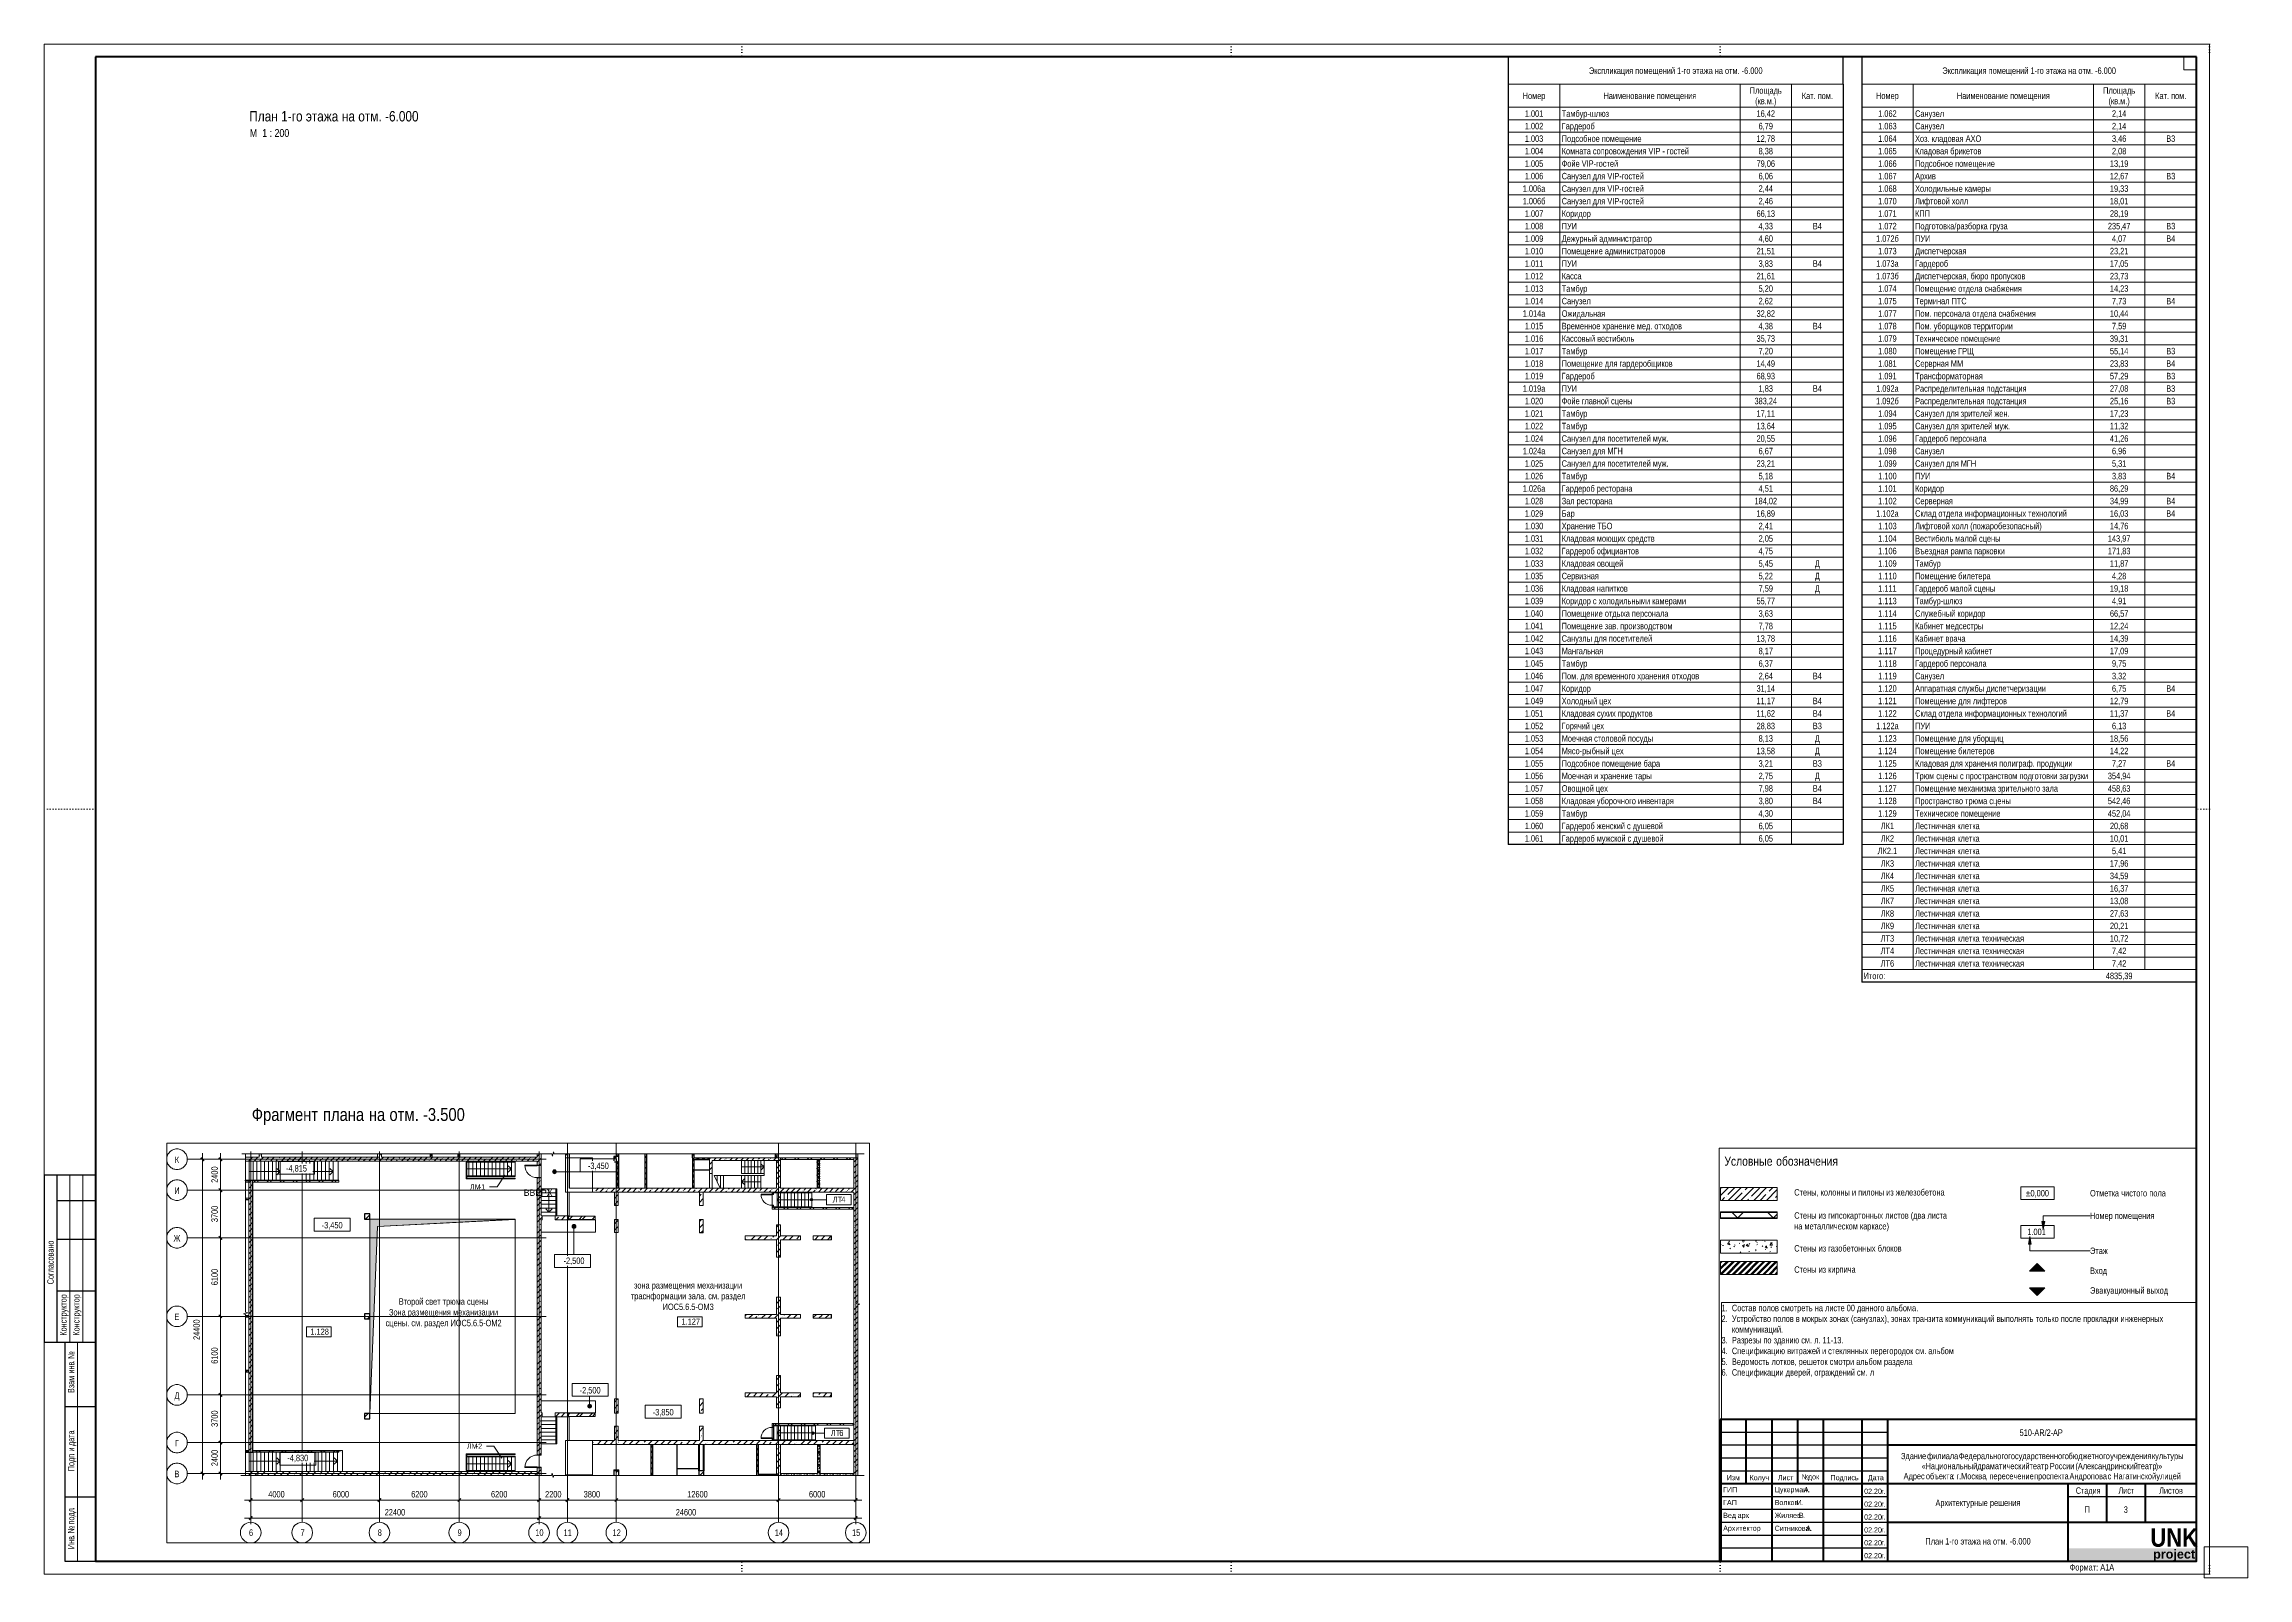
# Paper-space layout 'Layout1' of a CAD drawing. Header units: millimetres. Extents: x -841 to 15, y -2 to 594.
# The model-space entities are those that its viewports show. They can reach past a viewport. Long polylines and large blocks are cut down to what shows.
import ezdxf

# ---------------------------------------------------------------- set-up
doc = ezdxf.new("R2010")
doc.units = ezdxf.units.MM
for name, pattern in [('Осевые', [6350, 1270, -952.5, 3175, -952.5]), ('Точки', [1, 0, -1]), ('Штрих', [1270, 635, -635])]:
    doc.linetypes.add(name, pattern=pattern)
for name, color, linetype, lineweight in [('Верхние поручни', 7, 'Continuous', 9), ('Высотные отметки', 7, 'Continuous', 9), ('Графика спецификации', 7, 'Continuous', 9), ('Двери', 7, 'Continuous', 9), ('Каркас_Импост', 7, 'Continuous', 9), ('Колонны', 7, 'Continuous', 9), ('Колонны-1', 7, 'Continuous', 25), ('Контуры', 7, 'Continuous', 9), ('Линии перегиба', 7, 'Точки', 9), ('Линии подступенков-1', 7, 'Continuous', 9), ('Линии свеса', 7, 'Continuous', 9), ('Марки вырезов', 7, 'Continuous', 9), ('Марки помещений', 7, 'Continuous', 9), ('Общие ребра', 7, 'Continuous', 9), ('Обычные линии', 7, 'Continuous', 25), ('Ограждение', 7, 'Continuous', 9), ('Оси', 7, 'Continuous', 9), ('Оси-1', 7, 'Continuous', 18), ('Оси-2', 7, 'Осевые', 9), ('Основные надписи', 7, 'Continuous', 9), ('Панель', 7, 'Continuous', 9), ('Перекрытия', 7, 'Continuous', 9), ('Перекрытия-1', 7, 'Continuous', 18), ('Поручни', 7, 'Continuous', 9), ('Просмотр заголовков', 7, 'Continuous', 9), ('Размеры', 7, 'Continuous', 9), ('Размеры-200', 7, 'Continuous', 9), ('Стены', 7, 'Continuous', 9), ('Стены-1', 7, 'Continuous', 18), ('Стрелки вверх', 7, 'Continuous', 9), ('Текстовые примечания', 7, 'Continuous', 9), ('Тонкие линии', 7, 'Continuous', 18), ('Траектории лестницы', 7, 'Continuous', 9), ('Черная _1 сплошная', 7, 'Continuous', 9), ('Черная _1 сплошная-1', 7, 'Continuous', 18), ('Черная_3__С', 7, 'Continuous', 25), ('Черная_6__С', 7, 'Continuous', 50), ('Штриховка разреза-3', 7, 'Continuous', 9), ('Элементы узлов', 7, 'Continuous', 9), ('Элементы узлов-4', 7, 'Continuous', 18)]:
    doc.layers.add(name, color=color, linetype=linetype, lineweight=lineweight)
for name, color, linetype, lineweight, true_color in [('Линии-4', 1, 'Continuous', 18, 0xff0000), ('Невидимые линии-2', 7, 'Штрих', 18, 0x00a600), ('Элементы узлов-5', 1, 'Continuous', 18, 0xff0000)]:
    doc.layers.add(name, color=color, linetype=linetype, lineweight=lineweight, true_color=true_color)
doc.styles.add('Arial Narrow', font='Arial Narrow.ttf', dxfattribs={"height": 500})
doc.styles.add('Arial Narrow_1', font='Arial Narrow.ttf', dxfattribs={"height": 460})
doc.styles.add('Arial Narrow_10', font='Arial Narrow.ttf', dxfattribs={"height": 5})
doc.styles.add('Arial Narrow_2', font='Arial Narrow.ttf', dxfattribs={"height": 400})
doc.styles.add('Arial Narrow_3', font='Arial Narrow.ttf', dxfattribs={"height": 2.5})
doc.styles.add('Arial Narrow_4', font='Arial Narrow.ttf', dxfattribs={"height": 3.5})
doc.styles.add('Arial Narrow_5', font='Arial Narrow.ttf', dxfattribs={"height": 2})
doc.styles.add('Arial Narrow_6', font='Arial Narrow.ttf', dxfattribs={"width": 0.9, "height": 2.5})
doc.styles.add('Arial Narrow_7', font='Arial Narrow.ttf', dxfattribs={"height": 2.4})
doc.styles.add('Arial Narrow_8', font='Arial Narrow.ttf', dxfattribs={"height": 3})
doc.styles.add('Arial Narrow_9', font='Arial Narrow.ttf', dxfattribs={"height": 4})
doc.styles.add('Arial_B', font='Arial Bold.ttf', dxfattribs={"width": 0.848, "height": 7.2})
doc.styles.add('Arial_B_1', font='Arial Bold.ttf', dxfattribs={"height": 3.5})
doc.styles.add('Gabriola', font='', dxfattribs={"height": 500})
doc.styles.get('Gabriola').set_extended_font_data('Gabriola')
doc.dimstyles.new('Диагональ_-_2_5_мм_Arial_narrow', dxfattribs={"dimscale": 304.8, "dimtxt": 511.715487, "dimasz": 0.787402, "dimexe": 1.574803, "dimexo": 0.0625, "dimgap": 0.19685, "dimtad": 1, "dimdec": 0, "dimzin": 0, "dimdsep": 46, "dimtxsty": 'Arial Narrow', "dimblk1": 'OBLIQUE', "dimblk2": 'OBLIQUE', "dimsah": 1, "dimcen": 0.09, "dimdle": 1.574803, "dimazin": 0, "dimtfac": 1, "dimtdec": 4, "dimtix": 1, "dimtmove": 1, "dimatfit": 3, "dimfxl": 1.574803, "dimfxlon": 1, "dimtvp": 1, "dimtolj": 1, "dimtzin": 0, "dimarcsym": 2})
doc.dimstyles.new('Диагональ_-_2_5_мм_Arial_narrow_1', dxfattribs={"dimscale": 304.8, "dimtxt": 511.715487, "dimasz": 0.787402, "dimexe": 1.574803, "dimexo": 0.0625, "dimgap": 0.19685, "dimtad": 1, "dimdec": 0, "dimzin": 0, "dimdsep": 46, "dimtxsty": 'Arial Narrow', "dimblk1": 'OBLIQUE', "dimblk2": 'OBLIQUE', "dimsah": 1, "dimcen": 0.09, "dimdle": 1.574803, "dimazin": 0, "dimtfac": 1, "dimtdec": 4, "dimtix": 1, "dimtmove": 0, "dimatfit": 3, "dimfxl": 1.574803, "dimfxlon": 1, "dimtvp": 1, "dimtolj": 1, "dimtzin": 0, "dimarcsym": 2})
pattern_1 = [(315, (86096.3, 20.32), (507.9997, 0), [7.184, -711.236]), (63.435, (86172.5, 76.2), (-0.0009, 508.0002), [11.359, -1124.563]), (90, (86015, 60.96), (-508, 508), [10.16, -497.84]), (315, (85893.1, 127), (507.9997, 0), [7.184, -711.236]), (270, (86223.3, 40.64), (508, -508), [6.706, -501.294]), (270, (86106.45, 386.1), (508, -508), [6.706, -501.294]), (45, (86177.57, 441.96), (0, 507.9997), [7.184, -711.236]), (90, (86075.97, 182.9), (-508, 508), [6.706, -501.294]), (90, (86015, 259.1), (-508, 508), [6.706, -501.294]), (270, (86172.5, 238.76), (508, -508), [6.706, -501.294]), (45, (86020.1, 426.72), (0, 507.9997), [7.184, -711.236]), (45, (85913.4, 284.48), (0, 507.9997), [7.184, -711.236]), (270, (85903.25, 492.76), (508, -508), [6.706, -501.294]), (315, (86228.37, 406.4), (507.9997, 0), [7.184, -711.236]), (90, (86370.6, 71.1), (-508, 508), [6.706, -501.294]), (315, (86248.7, 137.16), (507.9997, 0), [7.184, -711.236]), (90, (86370.6, 264.16), (-508, 508), [10.16, -497.84]), (90, (86375.7, 436.9), (-508, 508), [6.706, -501.294]), (90, (86269, 294.64), (-508, 508), [6.706, -501.294]), (315, (86253.77, 497.84), (507.9997, 0), [7.184, -711.236]), (0, (86370.6, 497.84), (508, 508), [6.706, -501.294]), (315, (85984.53, 508), (507.9997, 0), [7.184, -711.236]), (270, (86126.77, 132.1), (508, -508), [6.706, -501.294]), (0, (86345.2, 172.7), (508, 508), [6.706, -501.294]), (56.31, (86167.41, 5.08), (507.99879, 1016.00085), [18.316, -1813.304]), (315, (86177.57, 20.32), (507.9997, 0), [14.368, -704.052]), (194.036, (86187.73, 10.16), (-1524.00192, -507.99336), [20.945, -2073.592]), (60.255, (85923.57, 45.72), (508.00199, 1015.99946), [40.956, -4054.671]), (293.199, (85943.89, 81.28), (508.006508, -1015.996307), [38.688, -3830.124]), (180, (85959.13, 45.7), (-508, -508), [35.56, -472.44]), (63.435, (85913.41, 213.36), (-0.0009, 508.0002), [22.718, -1113.204]), (315, (85923.57, 233.68), (507.9997, 0), [14.368, -704.052]), (206.565, (85933.73, 223.52), (-508.00066, -508.0002), [22.718, -1113.204]), (66.801, (86279.17, 50.8), (1016.01901, 2539.993042), [38.688, -3830.124]), (296.565, (86294.41, 86.36), (508.0002, -508.00066), [34.078, -1101.845]), (189.462, (86309.65, 55.88), (-2540.002556, -507.985985), [30.901, -3059.143]), (82.875, (86096.29, 248.92), (-0.000517, 507.999884), [40.956, -4054.671]), (315, (86101.37, 289.56), (507.9997, 0), [35.921, -682.5]), (206.565, (86126.77, 264.16), (-508.00066, -508.0002), [34.078, -1101.845]), (71.565, (86269.01, 223.52), (0.00014, 507.99998), [16.064, -1590.373]), (326.31, (86274.09, 238.76), (1016.00085, -507.99879), [18.316, -1813.304]), (194.036, (86289.33, 228.6), (-1524.00192, -507.99336), [20.945, -2073.592]), (60.255, (86060.73, 472.44), (508.00199, 1015.99946), [40.956, -4054.671]), (288.435, (86081.05, 508), (508.0012, -1015.99951), [32.129, -1574.308]), (189.462, (86091.21, 477.52), (-2540.002556, -507.985985), [30.901, -3059.143]), (63.435, (85933.73, 411.48), (-0.0009, 508.0002), [34.078, -1101.845]), (296.565, (85948.97, 441.96), (508.0002, -508.00066), [34.078, -1101.845]), (180, (85964.2, 411.5), (-508, -508), [30.48, -477.52]), (56.31, (85999.77, 320.04), (507.99879, 1016.00085), [18.316, -1813.304]), (326.31, (86009.93, 335.28), (1016.00085, -507.99879), [18.316, -1813.304]), (191.31, (86025.17, 325.12), (-2031.99947, -508.00241), [25.903, -2564.399]), (63.435, (86172.5, 365.76), (-0.0009, 508.0002), [22.718, -1113.204]), (326.31, (86182.65, 386.08), (1016.00085, -507.99879), [18.316, -1813.304]), (201.801, (86197.89, 375.92), (-1016.00392, -507.992605), [27.357, -2708.307]), (60.255, (86284.25, 416.56), (508.00199, 1015.99946), [40.956, -4054.671]), (288.435, (86304.57, 452.12), (508.0012, -1015.99951), [32.129, -1574.308]), (189.462, (86314.73, 421.64), (-2540.002556, -507.985985), [30.901, -3059.143]), (56.31, (86355.37, 330.2), (507.99879, 1016.00085), [18.316, -1813.304]), (315, (86365.53, 345.44), (507.9997, 0), [14.368, -704.052]), (194.036, (86375.69, 335.28), (-1524.00192, -507.99336), [20.945, -2073.592])]
pattern_2 = [(45, (85893.1, 0), (-493.914, 493.914), []), (45, (86387, 0), (-493.914, 493.914), [873.125, -174.625, 6.706, -167.919])]
pattern_3 = [(45, (85893.1, 0), (-424.264, 424.264), [600, -100, 20, -100]), (45, (85893.1, 424), (-424.264, 424.264), [])]
pattern_4 = [(45, (85893.1, 0), (-502.8943, 502.8943), []), (45, (85893.1, 762), (-502.8943, 502.8943), [])]
pattern_5 = [(45, (85893.1, 0), (-212.132, 212.132), []), (135, (85893.1, 0), (-212.132, -212.132), [])]
pattern_6 = [(45, (0, 0), (-493.914, 493.914), []), (45, (493.9, 0), (-493.914, 493.914), [873.125, -174.625, 6.706, -167.919])]

psp = doc.layouts.get("Layout1")

# ---------------------------------------------------------------- texts
at = {"layer": 'Графика спецификации', "char_height": 2.5, "line_spacing_factor": 0.974696, "style": 'Arial Narrow_3'}
for s, insert, width, attachment_point in [('Экспликация помещений 1-го этажа на отм. -6.000', (-207.27, 584.93), 80.8399, 2), ('Экспликация помещений 1-го этажа на отм. -6.000', (-70.02, 584.93), 80.8399, 2), ('Номер', (-262.31, 575.16), 10.5617, 2), ('Наименование помещения', (-217.31, 575.16), 43.3214, 2), ('Площадь\\P(кв.м.)', (-172.31, 577.21), 14.9215, 2), ('Кат. пом.', (-152.27, 575.16), 14.4609, 2), ('Номер', (-125.06, 575.16), 10.5617, 2), ('Наименование помещения', (-80.06, 575.16), 43.3214, 2), ('Площадь\\P(кв.м.)', (-35.06, 577.21), 14.9215, 2), ('Кат. пом.', (-15.02, 575.16), 14.4609, 2), ('1.001', (-262.31, 568.26), 8.566, 2), ('Тамбур-шлюз', (-251.56, 568.26), 22.0138, 1), ('16,42', (-172.31, 568.26), 8.566, 2), ('1.062', (-125.06, 568.26), 8.566, 2), ('Санузел', (-114.31, 568.26), 13.4784, 1), ('2,14', (-35.06, 568.26), 6.6625, 2), ('1.002', (-262.31, 563.41), 8.566, 2), ('1.003', (-262.31, 558.55), 8.566, 2), ('Гардероб', (-251.56, 563.41), 15.3206, 1), ('Подсобное помещение', (-251.56, 558.55), 37.1501, 1), ('12,78', (-172.31, 558.55), 8.566, 2), ('6,79', (-172.31, 563.41), 6.6625, 2), ('1.063', (-125.06, 563.41), 8.566, 2), ('1.064', (-125.06, 558.55), 8.566, 2), ('Хоз. кладовая АХО', (-114.31, 558.55), 30.8254, 1), ('Санузел', (-114.31, 563.41), 13.4784, 1), ('3,46', (-35.06, 558.55), 6.6625, 2), ('2,14', (-35.06, 563.41), 6.6625, 2), ('В3', (-15.02, 558.55), 4.2063, 2), ('1.004', (-262.31, 553.7), 8.566, 2), ('1.005', (-262.31, 548.85), 8.566, 2), ('Фойе VIP-гостей', (-251.56, 548.85), 26.22, 1), ('Комната сопровождения VIP - гостей', (-251.56, 553.7), 59.256, 1), ('79,06', (-172.31, 548.85), 8.566, 2), ('8,38', (-172.31, 553.7), 6.6625, 2), ('1.065', (-125.06, 553.7), 8.566, 2), ('1.066', (-125.06, 548.85), 8.566, 2), ('Подсобное помещение', (-114.31, 548.85), 37.1501, 1), ('Кладовая брикетов', (-114.31, 553.7), 30.8868, 1), ('13,19', (-35.06, 548.85), 8.566, 2), ('2,08', (-35.06, 553.7), 6.6625, 2), ('1.006', (-262.31, 544), 8.566, 2), ('Санузел для VIP-гостей', (-251.56, 544), 38.194, 1), ('Санузел для VIP-гостей', (-251.56, 539.15), 38.194, 1), ('6,06', (-172.31, 544), 6.6625, 2), ('1.067', (-125.06, 544), 8.566, 2), ('Архив', (-114.31, 544), 9.702, 1), ('12,67', (-35.06, 544), 8.566, 2), ('В3', (-15.02, 544), 4.2063, 2), ('1.006б', (-262.31, 534.29), 10.531, 2), ('1.006а', (-262.31, 539.15), 10.4696, 2), ('Санузел для VIP-гостей', (-251.56, 534.29), 38.194, 1), ('2,44', (-172.31, 539.15), 6.6625, 2), ('2,46', (-172.31, 534.29), 6.6625, 2), ('1.068', (-125.06, 539.15), 8.566, 2), ('1.070', (-125.06, 534.29), 8.566, 2), ('Лифтовой холл', (-114.31, 534.29), 24.7156, 1), ('Холодильные камеры', (-114.31, 539.15), 35.3387, 1), ('19,33', (-35.06, 539.15), 8.566, 2), ('18,01', (-35.06, 534.29), 8.566, 2), ('1.007', (-262.31, 529.44), 8.566, 2), ('1.008', (-262.31, 524.59), 8.566, 2), ('Коридор', (-251.56, 529.44), 13.5398, 1), ('ПУИ', (-251.56, 524.59), 7.1537, 1), ('66,13', (-172.31, 529.44), 8.566, 2), ('4,33', (-172.31, 524.59), 6.6625, 2), ('В4', (-152.27, 524.59), 4.2063, 2), ('1.071', (-125.06, 529.44), 8.566, 2), ('1.072', (-125.06, 524.59), 8.566, 2), ('Подготовка/разборка груза', (-114.31, 524.59), 43.0757, 1), ('КПП', (-114.31, 529.44), 6.9695, 1), ('235,47', (-35.06, 524.59), 10.4696, 2), ('28,19', (-35.06, 529.44), 8.566, 2), ('В3', (-15.02, 524.59), 4.2063, 2), ('1.009', (-262.31, 519.74), 8.566, 2), ('1.010', (-262.31, 514.89), 8.566, 2), ('Дежурный администратор', (-251.56, 519.74), 42.0011, 1), ('Помещение администраторов', (-251.56, 514.89), 48.3259, 1), ('21,51', (-172.31, 514.89), 8.566, 2), ('4,60', (-172.31, 519.74), 6.6625, 2), ('1.072б', (-125.06, 519.74), 10.531, 2), ('1.073', (-125.06, 514.89), 8.566, 2), ('Диспетчерская', (-114.31, 514.89), 23.948, 1), ('ПУИ', (-114.31, 519.74), 7.1537, 1), ('23,21', (-35.06, 514.89), 8.566, 2), ('4,07', (-35.06, 519.74), 6.6625, 2), ('В4', (-15.02, 519.74), 4.2063, 2), ('1.011', (-262.31, 510.04), 8.566, 2), ('1.012', (-262.31, 505.18), 8.566, 2), ('ПУИ', (-251.56, 510.04), 7.1537, 1), ('Касса', (-251.56, 505.18), 9.2415, 1), ('21,61', (-172.31, 505.18), 8.566, 2), ('3,83', (-172.31, 510.04), 6.6625, 2), ('В4', (-152.27, 510.04), 4.2063, 2), ('1.073б', (-125.06, 505.18), 10.531, 2), ('1.073а', (-125.06, 510.04), 10.4696, 2), ('Диспетчерская, бюро пропусков', (-114.31, 505.18), 51.3961, 1), ('Гардероб', (-114.31, 510.04), 15.3206, 1), ('23,73', (-35.06, 505.18), 8.566, 2), ('17,05', (-35.06, 510.04), 8.566, 2), ('1.013', (-262.31, 500.33), 8.566, 2), ('Тамбур', (-251.56, 500.33), 11.974, 1), ('5,20', (-172.31, 500.33), 6.6625, 2), ('1.074', (-125.06, 500.33), 8.566, 2), ('Помещение отдела снабжения', (-114.31, 500.33), 49.7075, 1), ('14,23', (-35.06, 500.33), 8.566, 2), ('1.014а', (-262.31, 490.63), 10.4696, 2), ('1.014', (-262.31, 495.48), 8.566, 2), ('Ожидальная', (-251.56, 490.63), 20.2944, 1), ('Санузел', (-251.56, 495.48), 13.4784, 1), ('32,82', (-172.31, 490.63), 8.566, 2), ('2,62', (-172.31, 495.48), 6.6625, 2), ('1.075', (-125.06, 495.48), 8.566, 2), ('1.077', (-125.06, 490.63), 8.566, 2), ('Терминал ПТС', (-114.31, 495.48), 24.0708, 1), ('Пом. персонала отдела снабжения', (-114.31, 490.63), 56.2472, 1), ('10,44', (-35.06, 490.63), 8.566, 2), ('7,73', (-35.06, 495.48), 6.6625, 2), ('В4', (-15.02, 495.48), 4.2063, 2), ('1.015', (-262.31, 485.78), 8.566, 2), ('1.016', (-262.31, 480.92), 8.566, 2), ('Временное хранение мед. отходов', (-251.56, 485.78), 55.9708, 1), ('Кассовый вестибюль', (-251.56, 480.92), 33.8343, 1), ('35,73', (-172.31, 480.92), 8.566, 2), ('4,38', (-172.31, 485.78), 6.6625, 2), ('В4', (-152.27, 485.78), 4.2063, 2), ('1.078', (-125.06, 485.78), 8.566, 2), ('1.079', (-125.06, 480.92), 8.566, 2), ('Техническое помещение', (-114.31, 480.92), 39.7906, 1), ('Пом. уборщиков территории', (-114.31, 485.78), 45.5626, 1), ('39,31', (-35.06, 480.92), 8.566, 2), ('7,59', (-35.06, 485.78), 6.6625, 2), ('1.017', (-262.31, 476.07), 8.566, 2), ('1.018', (-262.31, 471.22), 8.566, 2), ('Тамбур', (-251.56, 476.07), 11.974, 1), ('Помещение для гардеробщиков', (-251.56, 471.22), 51.6418, 1), ('14,49', (-172.31, 471.22), 8.566, 2), ('7,20', (-172.31, 476.07), 6.6625, 2), ('1.080', (-125.06, 476.07), 8.566, 2), ('1.081', (-125.06, 471.22), 8.566, 2), ('Серврная ММ', (-114.31, 471.22), 22.4436, 1), ('Помещение ГРЩ', (-114.31, 476.07), 27.4481, 1), ('55,14', (-35.06, 476.07), 8.566, 2), ('23,83', (-35.06, 471.22), 8.566, 2), ('В3', (-15.02, 476.07), 4.2063, 2), ('В4', (-15.02, 471.22), 4.2063, 2), ('1.019', (-262.31, 466.37), 8.566, 2), ('Гардероб', (-251.56, 466.37), 15.3206, 1), ('68,93', (-172.31, 466.37), 8.566, 2), ('1.091', (-125.06, 466.37), 8.566, 2), ('Трансформаторная', (-114.31, 466.37), 31.5009, 1), ('57,29', (-35.06, 466.37), 8.566, 2), ('В3', (-15.02, 466.37), 4.2063, 2), ('1.019а', (-262.31, 461.52), 10.4696, 2), ('1.020', (-262.31, 456.67), 8.566, 2), ('Фойе главной сцены', (-251.56, 456.67), 33.0053, 1), ('ПУИ', (-251.56, 461.52), 7.1537, 1), ('383,24', (-172.31, 456.67), 10.4696, 2), ('1,83', (-172.31, 461.52), 6.6625, 2), ('В4', (-152.27, 461.52), 4.2063, 2), ('1.092б', (-125.06, 456.67), 10.531, 2), ('1.092а', (-125.06, 461.52), 10.4696, 2), ('Распределительная подстанция', (-114.31, 461.52), 51.9795, 1), ('Распределительная подстанция', (-114.31, 456.67), 51.9795, 1), ('27,08', (-35.06, 461.52), 8.566, 2), ('25,16', (-35.06, 456.67), 8.566, 2), ('В3', (-15.02, 461.52), 4.2063, 2), ('В3', (-15.02, 456.67), 4.2063, 2), ('1.021', (-262.31, 451.81), 8.566, 2), ('1.022', (-262.31, 446.96), 8.566, 2), ('Тамбур', (-251.56, 451.81), 11.974, 1), ('Тамбур', (-251.56, 446.96), 11.974, 1), ('17,11', (-172.31, 451.81), 8.566, 2), ('13,64', (-172.31, 446.96), 8.566, 2), ('1.094', (-125.06, 451.81), 8.566, 2), ('1.095', (-125.06, 446.96), 8.566, 2), ('Санузел для зрителей жен.', (-114.31, 451.81), 43.9354, 1), ('Санузел для зрителей муж.', (-114.31, 446.96), 44.2117, 1), ('17,23', (-35.06, 451.81), 8.566, 2), ('11,32', (-35.06, 446.96), 8.566, 2), ('1.024а', (-262.31, 437.26), 10.4696, 2), ('1.024', (-262.31, 442.11), 8.566, 2), ('Санузел для посетителей муж.', (-251.56, 442.11), 49.7075, 1), ('Санузел для МГН', (-251.56, 437.26), 28.4613, 1), ('20,55', (-172.31, 442.11), 8.566, 2), ('6,67', (-172.31, 437.26), 6.6625, 2), ('1.096', (-125.06, 442.11), 8.566, 2), ('1.098', (-125.06, 437.26), 8.566, 2), ('Санузел', (-114.31, 437.26), 13.4784, 1), ('Гардероб персонала', (-114.31, 442.11), 33.2816, 1), ('41,26', (-35.06, 442.11), 8.566, 2), ('6,96', (-35.06, 437.26), 6.6625, 2), ('1.025', (-262.31, 432.41), 8.566, 2), ('Санузел для посетителей муж.', (-251.56, 432.41), 49.7075, 1), ('23,21', (-172.31, 432.41), 8.566, 2), ('1.099', (-125.06, 432.41), 8.566, 2), ('Санузел для МГН', (-114.31, 432.41), 28.4613, 1), ('5,31', (-35.06, 432.41), 6.6625, 2), ('1.026а', (-262.31, 422.7), 10.4696, 2), ('1.026', (-262.31, 427.55), 8.566, 2), ('Тамбур', (-251.56, 427.55), 11.974, 1), ('Гардероб ресторана', (-251.56, 422.7), 32.8825, 1), ('4,51', (-172.31, 422.7), 6.6625, 2), ('5,18', (-172.31, 427.55), 6.6625, 2), ('1.100', (-125.06, 427.55), 8.566, 2), ('1.101', (-125.06, 422.7), 8.566, 2), ('ПУИ', (-114.31, 427.55), 7.1537, 1), ('Коридор', (-114.31, 422.7), 13.5398, 1), ('86,29', (-35.06, 422.7), 8.566, 2), ('3,83', (-35.06, 427.55), 6.6625, 2), ('В4', (-15.02, 427.55), 4.2063, 2), ('1.028', (-262.31, 417.85), 8.566, 2), ('1.029', (-262.31, 413), 8.566, 2), ('Зал ресторана', (-251.56, 417.85), 23.5489, 1), ('Бар', (-251.56, 413), 6.0791, 1), ('184,02', (-172.31, 417.85), 10.4696, 2), ('16,89', (-172.31, 413), 8.566, 2), ('1.102а', (-125.06, 413), 10.4696, 2), ('1.102', (-125.06, 417.85), 8.566, 2), ('Серверная', (-114.31, 417.85), 17.6233, 1), ('Склад отдела информационных технологий', (-114.31, 413), 70.6467, 1), ('34,99', (-35.06, 417.85), 8.566, 2), ('16,03', (-35.06, 413), 8.566, 2), ('В4', (-15.02, 417.85), 4.2063, 2), ('В4', (-15.02, 413), 4.2063, 2), ('1.030', (-262.31, 408.15), 8.566, 2), ('1.031', (-262.31, 403.29), 8.566, 2), ('Хранение ТБО', (-251.56, 408.15), 23.6717, 1), ('Кладовая моющих средств', (-251.56, 403.29), 43.2907, 1), ('2,41', (-172.31, 408.15), 6.6625, 2), ('2,05', (-172.31, 403.29), 6.6625, 2), ('1.103', (-125.06, 408.15), 8.566, 2), ('1.104', (-125.06, 403.29), 8.566, 2), ('Лифтовой холл (пожаробезопасный)', (-114.31, 408.15), 58.949, 1), ('Вестибюль малой сцены', (-114.31, 403.29), 39.8213, 1), ('143,97', (-35.06, 403.29), 10.4696, 2), ('14,76', (-35.06, 408.15), 8.566, 2), ('1.032', (-262.31, 398.44), 8.566, 2), ('Гардероб официантов', (-251.56, 398.44), 35.9527, 1), ('Кладовая овощей', (-251.56, 393.59), 28.6455, 1), ('4,75', (-172.31, 398.44), 6.6625, 2), ('1.106', (-125.06, 398.44), 8.566, 2), ('Тамбур', (-114.31, 393.59), 11.974, 1), ('Въездная рампа парковки', (-114.31, 398.44), 41.8169, 1), ('171,83', (-35.06, 398.44), 10.4696, 2), ('1.033', (-262.31, 393.59), 8.566, 2), ('1.035', (-262.31, 388.74), 8.566, 2), ('Сервизная', (-251.56, 388.74), 17.3163, 1), ('5,45', (-172.31, 393.59), 6.6625, 2), ('5,22', (-172.31, 388.74), 6.6625, 2), ('\\fArial Narrow|b0|i0|c204|p34|;Д', (-152.27, 393.59), 2.3334, 2), ('\\fArial Narrow|b0|i0|c204|p34|;Д', (-152.27, 388.74), 2.3334, 2), ('1.109', (-125.06, 393.59), 8.566, 2), ('1.110', (-125.06, 388.74), 8.566, 2), ('Помещение билетера', (-114.31, 388.74), 35.1545, 1), ('11,87', (-35.06, 393.59), 8.566, 2), ('4,28', (-35.06, 388.74), 6.6625, 2), ('1.036', (-262.31, 383.89), 8.566, 2), ('1.039', (-262.31, 379.04), 8.566, 2), ('Кладовая напитков', (-251.56, 383.89), 30.7947, 1), ('Коридор с холодильными камерами', (-251.56, 379.04), 57.9358, 1), ('55,77', (-172.31, 379.04), 8.566, 2), ('7,59', (-172.31, 383.89), 6.6625, 2), ('\\fArial Narrow|b0|i0|c204|p34|;Д', (-152.27, 383.89), 2.3334, 2), ('1.111', (-125.06, 383.89), 8.566, 2), ('1.113', (-125.06, 379.04), 8.566, 2), ('Тамбур-шлюз', (-114.31, 379.04), 22.0138, 1), ('Гардероб малой сцены', (-114.31, 383.89), 37.3651, 1), ('19,18', (-35.06, 383.89), 8.566, 2), ('4,91', (-35.06, 379.04), 6.6625, 2), ('1.040', (-262.31, 374.18), 8.566, 2), ('1.041', (-262.31, 369.33), 8.566, 2), ('Помещение отдыха персонала', (-251.56, 374.18), 49.7075, 1), ('Помещение зав. производством', (-251.56, 369.33), 51.6111, 1), ('3,63', (-172.31, 374.18), 6.6625, 2), ('7,78', (-172.31, 369.33), 6.6625, 2), ('1.114', (-125.06, 374.18), 8.566, 2), ('1.115', (-125.06, 369.33), 8.566, 2), ('Служебный коридор', (-114.31, 374.18), 32.7597, 1), ('Кабинет медсестры', (-114.31, 369.33), 31.7772, 1), ('66,57', (-35.06, 374.18), 8.566, 2), ('12,24', (-35.06, 369.33), 8.566, 2), ('1.042', (-262.31, 364.48), 8.566, 2), ('1.043', (-262.31, 359.63), 8.566, 2), ('Санузлы для посетителей', (-251.56, 364.48), 42.0933, 1), ('Мангальная', (-251.56, 359.63), 19.3426, 1), ('13,78', (-172.31, 364.48), 8.566, 2), ('8,17', (-172.31, 359.63), 6.6625, 2), ('1.116', (-125.06, 364.48), 8.566, 2), ('1.117', (-125.06, 359.63), 8.566, 2), ('Процедурный кабинет', (-114.31, 359.63), 35.7992, 1), ('Кабинет врача', (-114.31, 364.48), 23.4875, 1), ('14,39', (-35.06, 364.48), 8.566, 2), ('17,09', (-35.06, 359.63), 8.566, 2), ('1.045', (-262.31, 354.78), 8.566, 2), ('Тамбур', (-251.56, 354.78), 11.974, 1), ('6,37', (-172.31, 354.78), 6.6625, 2), ('1.118', (-125.06, 354.78), 8.566, 2), ('Гардероб персонала', (-114.31, 354.78), 33.2816, 1), ('9,75', (-35.06, 354.78), 6.6625, 2), ('1.046', (-262.31, 349.92), 8.566, 2), ('1.047', (-262.31, 345.07), 8.566, 2), ('Пом. для временного хранения отходов', (-251.56, 349.92), 64.0456, 1), ('Коридор', (-251.56, 345.07), 13.5398, 1), ('31,14', (-172.31, 345.07), 8.566, 2), ('2,64', (-172.31, 349.92), 6.6625, 2), ('В4', (-152.27, 349.92), 4.2063, 2), ('1.119', (-125.06, 349.92), 8.566, 2), ('1.120', (-125.06, 345.07), 8.566, 2), ('Аппаратная службы диспетчеризации', (-114.31, 345.07), 61.0368, 1), ('Санузел', (-114.31, 349.92), 13.4784, 1), ('3,32', (-35.06, 349.92), 6.6625, 2), ('6,75', (-35.06, 345.07), 6.6625, 2), ('В4', (-15.02, 345.07), 4.2063, 2), ('1.049', (-262.31, 340.22), 8.566, 2), ('1.051', (-262.31, 335.37), 8.566, 2), ('Холодный цех', (-251.56, 340.22), 23.0269, 1), ('Кладовая сухих продуктов', (-251.56, 335.37), 42.3389, 1), ('11,17', (-172.31, 340.22), 8.566, 2), ('11,62', (-172.31, 335.37), 8.566, 2), ('В4', (-152.27, 340.22), 4.2063, 2), ('В4', (-152.27, 335.37), 4.2063, 2), ('1.121', (-125.06, 340.22), 8.566, 2), ('1.122', (-125.06, 335.37), 8.566, 2), ('Склад отдела информационных технологий', (-114.31, 335.37), 70.6467, 1), ('Помещение для лифтеров', (-114.31, 340.22), 42.7687, 1), ('12,79', (-35.06, 340.22), 8.566, 2), ('11,37', (-35.06, 335.37), 8.566, 2), ('В4', (-15.02, 335.37), 4.2063, 2), ('1.052', (-262.31, 330.52), 8.566, 2), ('1.053', (-262.31, 325.67), 8.566, 2), ('Горячий цех', (-251.56, 330.52), 19.7111, 1), ('Моечная столовой посуды', (-251.56, 325.67), 42.6152, 1), ('28,83', (-172.31, 330.52), 8.566, 2), ('8,13', (-172.31, 325.67), 6.6625, 2), ('В3', (-152.27, 330.52), 4.2063, 2), ('\\fArial Narrow|b0|i0|c204|p34|;Д', (-152.27, 325.67), 2.3334, 2), ('1.122а', (-125.06, 330.52), 10.4696, 2), ('1.123', (-125.06, 325.67), 8.566, 2), ('ПУИ', (-114.31, 330.52), 7.1537, 1), ('Помещение для уборщиц', (-114.31, 325.67), 41.1108, 1), ('18,56', (-35.06, 325.67), 8.566, 2), ('6,13', (-35.06, 330.52), 6.6625, 2), ('1.054', (-262.31, 320.81), 8.566, 2), ('Мясо-рыбный цех', (-251.56, 320.81), 28.8911, 1), ('13,58', (-172.31, 320.81), 8.566, 2), ('\\fArial Narrow|b0|i0|c204|p34|;Д', (-152.27, 320.81), 2.3334, 2), ('1.124', (-125.06, 320.81), 8.566, 2), ('Помещение билетеров', (-114.31, 320.81), 36.9966, 1), ('14,22', (-35.06, 320.81), 8.566, 2), ('1.055', (-262.31, 315.96), 8.566, 2), ('1.056', (-262.31, 311.11), 8.566, 2), ('Подсобное помещение бара', (-251.56, 315.96), 45.7776, 1), ('Моечная и хранение тары', (-251.56, 311.11), 42.0011, 1), ('3,21', (-172.31, 315.96), 6.6625, 2), ('2,75', (-172.31, 311.11), 6.6625, 2), ('В3', (-152.27, 315.96), 4.2063, 2), ('\\fArial Narrow|b0|i0|c204|p34|;Д', (-152.27, 311.11), 2.3334, 2), ('1.125', (-125.06, 315.96), 8.566, 2), ('1.126', (-125.06, 311.11), 8.566, 2), ('Трюм сцены с пространством подготовки загрузки', (-114.31, 311.11), 80.625, 1), ('Кладовая для хранения полиграф. продукции', (-114.31, 315.96), 73.4099, 1), ('354,94', (-35.06, 311.11), 10.4696, 2), ('7,27', (-35.06, 315.96), 6.6625, 2), ('В4', (-15.02, 315.96), 4.2063, 2), ('1.057', (-262.31, 306.26), 8.566, 2), ('1.058', (-262.31, 301.41), 8.566, 2), ('Овощной цех', (-251.56, 306.26), 21.4918, 1), ('Кладовая уборочного инвентаря', (-251.56, 301.41), 52.2251, 1), ('3,80', (-172.31, 301.41), 6.6625, 2), ('7,98', (-172.31, 306.26), 6.6625, 2), ('В4', (-152.27, 306.26), 4.2063, 2), ('В4', (-152.27, 301.41), 4.2063, 2), ('1.127', (-125.06, 306.26), 8.566, 2), ('1.128', (-125.06, 301.41), 8.566, 2), ('Помещение механизма зрительного зала', (-114.31, 306.26), 66.5632, 1), ('Пространство трюма сцены', (-114.31, 301.41), 44.6109, 1), ('458,63', (-35.06, 306.26), 10.4696, 2), ('542,46', (-35.06, 301.41), 10.4696, 2), ('1.059', (-262.31, 296.55), 8.566, 2), ('1.060', (-262.31, 291.7), 8.566, 2), ('Тамбур', (-251.56, 296.55), 11.974, 1), ('Гардероб женский с душевой', (-251.56, 291.7), 47.0978, 1), ('4,30', (-172.31, 296.55), 6.6625, 2), ('6,05', (-172.31, 291.7), 6.6625, 2), ('1.129', (-125.06, 296.55), 8.566, 2), ('ЛК1', (-125.06, 291.7), 6.1712, 2), ('Лестничная клетка', (-114.31, 291.7), 30.1192, 1), ('Техническое помещение', (-114.31, 296.55), 39.7906, 1), ('452,04', (-35.06, 296.55), 10.4696, 2), ('20,68', (-35.06, 291.7), 8.566, 2), ('1.061', (-262.31, 286.85), 8.566, 2), ('Гардероб мужской с душевой', (-251.56, 286.85), 47.3434, 1), ('6,05', (-172.31, 286.85), 6.6625, 2), ('ЛК2', (-125.06, 286.85), 6.1712, 2), ('Лестничная клетка', (-114.31, 286.85), 30.1192, 1), ('10,01', (-35.06, 286.85), 8.566, 2), ('ЛК2.1', (-125.06, 282), 9.0266, 2), ('ЛК3', (-125.06, 277.15), 6.1712, 2), ('Лестничная клетка', (-114.31, 282), 30.1192, 1), ('Лестничная клетка', (-114.31, 277.15), 30.1192, 1), ('17,96', (-35.06, 277.15), 8.566, 2), ('5,41', (-35.06, 282), 6.6625, 2), ('ЛК4', (-125.06, 272.3), 6.1712, 2), ('ЛК5', (-125.06, 267.44), 6.1712, 2), ('Лестничная клетка', (-114.31, 272.3), 30.1192, 1), ('Лестничная клетка', (-114.31, 267.44), 30.1192, 1), ('34,59', (-35.06, 272.3), 8.566, 2), ('16,37', (-35.06, 267.44), 8.566, 2), ('ЛК7', (-125.06, 262.59), 6.1712, 2), ('ЛК8', (-125.06, 257.74), 6.1712, 2), ('Лестничная клетка', (-114.31, 262.59), 30.1192, 1), ('Лестничная клетка', (-114.31, 257.74), 30.1192, 1), ('27,63', (-35.06, 257.74), 8.566, 2), ('13,08', (-35.06, 262.59), 8.566, 2), ('ЛК9', (-125.06, 252.89), 6.1712, 2), ('Лестничная клетка', (-114.31, 252.89), 30.1192, 1), ('20,21', (-35.06, 252.89), 8.566, 2), ('ЛТ3', (-125.06, 248.04), 6.294, 2), ('ЛТ4', (-125.06, 243.18), 6.294, 2), ('Лестничная клетка техническая', (-114.31, 248.04), 50.8128, 1), ('Лестничная клетка техническая', (-114.31, 243.18), 50.8128, 1), ('10,72', (-35.06, 248.04), 8.566, 2), ('7,42', (-35.06, 243.18), 6.6625, 2), ('Итого:', (-134.31, 233.48), 10.0705, 1), ('ЛТ6', (-125.06, 238.33), 6.294, 2), ('Лестничная клетка техническая', (-114.31, 238.33), 50.8128, 1), ('4835,39', (-35.06, 233.48), 12.3731, 2), ('7,42', (-35.06, 238.33), 6.6625, 2)]:
    psp.add_mtext(s, dxfattribs=dict(at, insert=insert, width=width, attachment_point=attachment_point))
at = {"layer": 'Основные надписи', "attachment_point": 1}
for s, insert, char_height, width, style in [('510-AR/2-', (-73.73, 56.15), 2.5, 15.7131, 'Arial Narrow_3'), ('АР', (-60.77, 56.15), 2.5, 4.6498, 'Arial Narrow_3'), ('Здание', (-119.77, 47.01), 2.4, 11.3038, 'Arial Narrow_7'), ('\\fArial Narrow|b0|i0|c204|p34|; ', (-110.44, 47.01), 2.4, 0.962, 'Arial Narrow_7'), ('Национальный', (-110.24, 43.11), 2.4, 23.4093, 'Arial Narrow_7'), ('филиала', (-109.65, 47.01), 2.4, 13.9494, 'Arial Narrow_7'), ('\\fArial Narrow|b0|i0|c204|p34|; ', (-98.14, 47.01), 2.4, 0.962, 'Arial Narrow_7'), ('Федерального', (-97.34, 47.01), 2.4, 22.2869, 'Arial Narrow_7'), ('\\fArial Narrow|b0|i0|c204|p34|; ', (-90.93, 43.11), 2.4, 0.962, 'Arial Narrow_7'), ('драматический', (-90.13, 43.11), 2.4, 23.5696, 'Arial Narrow_7'), ('\\fArial Narrow|b0|i0|c204|p34|; ', (-78.95, 47.01), 2.4, 0.962, 'Arial Narrow_7'), ('государственного', (-78.16, 47.01), 2.4, 27.4177, 'Arial Narrow_7'), ('\\fArial Narrow|b0|i0|c204|p34|; ', (-70.69, 43.11), 2.4, 0.962, 'Arial Narrow_7'), ('\\fArial Narrow|b0|i0|c204|p34|; ', (-62.81, 43.11), 2.4, 0.962, 'Arial Narrow_7'), ('России', (-62.02, 43.11), 2.4, 11.1435, 'Arial Narrow_7'), ('\\fArial Narrow|b0|i0|c204|p34|; ', (-55.54, 47.01), 2.4, 0.962, 'Arial Narrow_7'), ('бюджетного', (-54.74, 47.01), 2.4, 18.6793, 'Arial Narrow_7'), (' (', (-52.83, 43.11), 2.4, 2.0844, 'Arial Narrow_7'), ('Александринский', (-51.11, 43.11), 2.4, 27.097, 'Arial Narrow_7'), ('\\fArial Narrow|b0|i0|c204|p34|; ', (-39.33, 47.01), 2.4, 0.962, 'Arial Narrow_7'), ('учреждения', (-38.54, 47.01), 2.4, 18.6793, 'Arial Narrow_7'), ('\\fArial Narrow|b0|i0|c204|p34|; ', (-28.75, 43.11), 2.4, 0.962, 'Arial Narrow_7'), ('\\fArial Narrow|b0|i0|c204|p34|; ', (-23.13, 47.01), 2.4, 0.962, 'Arial Narrow_7'), ('культуры', (-22.33, 47.01), 2.4, 14.3502, 'Arial Narrow_7'), (')»', (-20.88, 43.11), 2.4, 2.9662, 'Arial Narrow_7'), ('Адрес', (-118.77, 39.2), 2.4, 9.5401, 'Arial Narrow_7'), ('\\fArial Narrow|b0|i0|c204|p34|;«', (-111.76, 43.11), 2.4, 1.8439, 'Arial Narrow_7'), ('\\fArial Narrow|b0|i0|c204|p34|; ', (-110.9, 39.2), 2.4, 0.962, 'Arial Narrow_7'), ('объекта', (-110.11, 39.2), 2.4, 12.5063, 'Arial Narrow_7'), (': ', (-99.79, 39.2), 2.4, 1.924, 'Arial Narrow_7'), ('\\fArial Narrow|b0|i0|c204|p34|;г', (-98.2, 39.2), 2.4, 1.2025, 'Arial Narrow_7'), ('\\fArial Narrow|b0|i0|c204|p34|;.', (-97.21, 39.2), 2.4, 0.962, 'Arial Narrow_7'), ('Москва', (-96.42, 39.2), 2.4, 11.384, 'Arial Narrow_7'), (', ', (-87.02, 39.2), 2.4, 1.924, 'Arial Narrow_7'), ('пересечение', (-85.44, 39.2), 2.4, 20.0422, 'Arial Narrow_7'), ('театр', (-69.89, 43.11), 2.4, 8.5781, 'Arial Narrow_7'), ('\\fArial Narrow|b0|i0|c204|p34|; ', (-68.9, 39.2), 2.4, 0.962, 'Arial Narrow_7'), ('проспекта', (-68.11, 39.2), 2.4, 15.7131, 'Arial Narrow_7'), ('\\fArial Narrow|b0|i0|c204|p34|; ', (-55.14, 39.2), 2.4, 0.962, 'Arial Narrow_7'), ('Андропова', (-54.35, 39.2), 2.4, 16.9958, 'Arial Narrow_7'), ('\\fArial Narrow|b0|i0|c204|p34|; ', (-40.32, 39.2), 2.4, 0.962, 'Arial Narrow_7'), ('\\fArial Narrow|b0|i0|c204|p34|;с', (-39.53, 39.2), 2.4, 1.6835, 'Arial Narrow_7'), ('\\fArial Narrow|b0|i0|c204|p34|; ', (-38.14, 39.2), 2.4, 0.962, 'Arial Narrow_7'), ('Нагатинской', (-37.35, 39.2), 2.4, 19.3207, 'Arial Narrow_7'), ('театр', (-27.96, 43.11), 2.4, 8.5781, 'Arial Narrow_7'), ('\\fArial Narrow|b0|i0|c204|p34|; ', (-21.41, 39.2), 2.4, 0.962, 'Arial Narrow_7'), ('улицей', (-20.61, 39.2), 2.4, 11.0633, 'Arial Narrow_7'), ('ГИП', (-188.84, 33.78), 2, 5.5316, 'Arial Narrow_5'), ('ГАП', (-188.84, 28.78), 2, 5.4515, 'Arial Narrow_5'), ('Цукерман', (-168.84, 33.77), 2, 12.9873, 'Arial Narrow_5'), ('Волков', (-168.84, 28.77), 2, 9.5401, 'Arial Narrow_5'), ('\\fArial Narrow|b0|i0|c204|p34|; ', (-160.97, 28.77), 2, 0.8017, 'Arial Narrow_5'), ('\\fArial Narrow|b0|i0|c204|p34|;И', (-160.31, 28.77), 2, 2.0042, 'Arial Narrow_5'), ('\\fArial Narrow|b0|i0|c204|p34|;.', (-158.66, 28.77), 2, 0.8017, 'Arial Narrow_5'), ('\\fArial Narrow|b0|i0|c204|p34|; ', (-158.13, 33.77), 2, 0.8017, 'Arial Narrow_5'), ('\\fArial Narrow|b0|i0|c204|p34|;А', (-157.47, 33.77), 2, 1.9241, 'Arial Narrow_5'), ('\\fArial Narrow|b0|i0|c204|p34|;.', (-155.88, 33.77), 2, 0.8017, 'Arial Narrow_5'), ('02.20 ', (-134.09, 33.14), 2, 8.0169, 'Arial Narrow_5'), ('02.20 ', (-134.09, 28.14), 2, 8.0169, 'Arial Narrow_5'), ('\\fArial Narrow|b0|i0|c204|p34|;г', (-127.47, 33.14), 2, 1.0422, 'Arial Narrow_5'), ('\\fArial Narrow|b0|i0|c204|p34|;г', (-127.47, 28.14), 2, 1.0422, 'Arial Narrow_5'), ('\\fArial Narrow|b0|i0|c204|p34|;.', (-126.61, 33.14), 2, 0.8017, 'Arial Narrow_5'), ('\\fArial Narrow|b0|i0|c204|p34|;.', (-126.61, 28.14), 2, 0.8017, 'Arial Narrow_5'), ('Архитектурные', (-106.4, 28.89), 2.5, 24.692, 'Arial Narrow_3'), ('\\fArial Narrow|b0|i0|c204|p34|; ', (-86.02, 28.89), 2.5, 0.962, 'Arial Narrow_3'), ('решения', (-85.23, 28.89), 2.5, 14.3502, 'Arial Narrow_3'), ('\\fArial Narrow|b0|i0|c204|p34|;П', (-48.52, 26.28), 2.5, 2.4852, 'Arial Narrow_3'), ('\\fArial Narrow|b0|i0|c204|p34|;3', (-33.28, 26.28), 2.5, 1.9241, 'Arial Narrow_3'), ('Архитектор', (-188.84, 18.78), 2, 15.1519, 'Arial Narrow_5'), ('Вед', (-188.84, 23.78), 2, 5.211, 'Arial Narrow_5'), ('. ', (-184.54, 23.78), 2, 1.6034, 'Arial Narrow_5'), ('арх', (-183.22, 23.78), 2, 4.6498, 'Arial Narrow_5'), ('\\fArial Narrow|b0|i0|c204|p34|;.', (-179.39, 23.78), 2, 0.8017, 'Arial Narrow_5'), ('Жиляев', (-168.84, 23.77), 2, 10.5823, 'Arial Narrow_5'), ('Ситникова', (-168.84, 18.77), 2, 13.9494, 'Arial Narrow_5'), ('\\fArial Narrow|b0|i0|c204|p34|; ', (-160.11, 23.77), 2, 0.8017, 'Arial Narrow_5'), ('\\fArial Narrow|b0|i0|c204|p34|;В', (-159.45, 23.77), 2, 1.924, 'Arial Narrow_5'), ('\\fArial Narrow|b0|i0|c204|p34|;.', (-157.86, 23.77), 2, 0.8017, 'Arial Narrow_5'), ('\\fArial Narrow|b0|i0|c204|p34|; ', (-157.33, 18.77), 2, 0.8017, 'Arial Narrow_5'), ('\\fArial Narrow|b0|i0|c204|p34|;А', (-156.67, 18.77), 2, 1.9241, 'Arial Narrow_5'), ('02.20 ', (-134.09, 23.14), 2, 8.0169, 'Arial Narrow_5'), ('02.20 ', (-134.09, 18.14), 2, 8.0169, 'Arial Narrow_5'), ('\\fArial Narrow|b0|i0|c204|p34|;г', (-127.47, 23.14), 2, 1.0422, 'Arial Narrow_5'), ('\\fArial Narrow|b0|i0|c204|p34|;г', (-127.47, 18.14), 2, 1.0422, 'Arial Narrow_5'), ('\\fArial Narrow|b0|i0|c204|p34|;.', (-126.61, 23.14), 2, 0.8017, 'Arial Narrow_5'), ('\\fArial Narrow|b0|i0|c204|p34|;.', (-155.09, 18.77), 2, 0.8017, 'Arial Narrow_5'), ('02.20 ', (-134.09, 13.14), 2, 8.0169, 'Arial Narrow_5'), ('\\fArial Narrow|b0|i0|c204|p34|;г', (-127.47, 13.14), 2, 1.0422, 'Arial Narrow_5'), ('\\fArial Narrow|b0|i0|c204|p34|;.', (-126.61, 18.14), 2, 0.8017, 'Arial Narrow_5'), ('\\fArial Narrow|b0|i0|c204|p34|;.', (-126.61, 13.14), 2, 0.8017, 'Arial Narrow_5'), ('План', (-110.3, 13.96), 2.5, 8.3376, 'Arial Narrow_3'), (' 1-', (-103.42, 13.96), 2.5, 4.0084, 'Arial Narrow_3'), ('го', (-100.11, 13.96), 2.5, 3.2068, 'Arial Narrow_3'), ('\\fArial Narrow|b0|i0|c204|p34|; ', (-97.46, 13.96), 2.5, 0.962, 'Arial Narrow_3'), ('этажа', (-96.67, 13.96), 2.5, 9.5401, 'Arial Narrow_3'), ('\\fArial Narrow|b0|i0|c204|p34|; ', (-88.8, 13.96), 2.5, 0.962, 'Arial Narrow_3'), ('на', (-88, 13.96), 2.5, 3.8481, 'Arial Narrow_3'), ('\\fArial Narrow|b0|i0|c204|p34|; ', (-84.83, 13.96), 2.5, 0.962, 'Arial Narrow_3'), ('отм', (-84.04, 13.96), 2.5, 5.9325, 'Arial Narrow_3'), ('. -6.000', (-79.14, 13.96), 2.5, 11.7046, 'Arial Narrow_3'), ('02.20 ', (-134.09, 8.14), 2, 8.0169, 'Arial Narrow_5'), ('\\fArial Narrow|b0|i0|c204|p34|;г', (-127.47, 8.14), 2, 1.0422, 'Arial Narrow_5'), ('\\fArial Narrow|b0|i0|c204|p34|;.', (-126.61, 8.14), 2, 0.8017, 'Arial Narrow_5')]:
    psp.add_mtext(s, dxfattribs=dict(at, insert=insert, char_height=char_height, width=width, style=style))
at = {"layer": 'Просмотр заголовков', "attachment_point": 1}
for s, insert, char_height, width, style in [('План', (-761.3, 567.98), 4, 13.4683, 'Arial Narrow_9'), (' 1-', (-750.19, 567.98), 4, 6.4937, 'Arial Narrow_9'), ('го', (-744.83, 567.98), 4, 5.1308, 'Arial Narrow_9'), ('\\fArial Narrow|b0|i0|c204|p34|; ', (-740.6, 567.98), 4, 1.5232, 'Arial Narrow_9'), ('этажа', (-739.34, 567.98), 4, 15.4726, 'Arial Narrow_9'), ('\\fArial Narrow|b0|i0|c204|p34|; ', (-726.58, 567.98), 4, 1.5232, 'Arial Narrow_9'), ('на', (-725.32, 567.98), 4, 6.173, 'Arial Narrow_9'), ('\\fArial Narrow|b0|i0|c204|p34|; ', (-720.23, 567.98), 4, 1.5232, 'Arial Narrow_9'), ('отм', (-718.97, 567.98), 4, 9.5401, 'Arial Narrow_9'), ('. -6.000', (-711.1, 567.98), 4, 18.9198, 'Arial Narrow_9'), ('\\fArial Narrow|b0|i0|c204|p34|;М', (-761.1, 560.99), 3, 3.5274, 'Arial Narrow_8'), ('  1 : 200', (-758.19, 560.99), 3, 15.3122, 'Arial Narrow_8'), ('Фрагмент', (-760.31, 180.91), 5, 31.5865, 'Arial Narrow_10'), ('\\fArial Narrow|b0|i0|c204|p34|; ', (-734.25, 180.91), 5, 1.924, 'Arial Narrow_10'), ('плана', (-732.66, 180.91), 5, 19.6413, 'Arial Narrow_10'), ('\\fArial Narrow|b0|i0|c204|p34|; ', (-716.45, 180.91), 5, 1.924, 'Arial Narrow_10'), ('на', (-714.86, 180.91), 5, 7.7764, 'Arial Narrow_10'), ('\\fArial Narrow|b0|i0|c204|p34|; ', (-708.45, 180.91), 5, 1.924, 'Arial Narrow_10'), ('отм', (-706.86, 180.91), 5, 11.9451, 'Arial Narrow_10'), ('. -3.500', (-697.01, 180.91), 5, 23.8101, 'Arial Narrow_10')]:
    psp.add_mtext(s, dxfattribs=dict(at, insert=insert, char_height=char_height, width=width, style=style))

msp = doc.modelspace()

# ---------------------------------------------------------------- texts
at = {"layer": 'Марки помещений', "char_height": 460, "attachment_point": 1, "style": 'Arial Narrow_1'}
for s, insert, width in [('ЛТ', (213036.47, 5618.38), 801.6875), ('\\fArial Narrow|b0|i0|c204|p34|;4', (213697.93, 5618.38), 352.7425), ('1.127', (201285.79, -3857.97), 1587.3412), ('1.128', (172456.82, -4640.47), 1587.3412), ('\\fArial Narrow|b0|i0|c204|p34|;6', (213548.65, -12508.7), 352.7425), ('ЛТ', (212887.19, -12508.7), 801.6875)]:
    msp.add_mtext(s, dxfattribs=dict(at, insert=insert, width=width))
at = {"layer": 'Оси', "char_height": 500, "attachment_point": 1, "style": 'Arial Narrow'}
for s, insert, width in [('\\fArial Narrow|b0|i0|c204|p34|;К', (161928.21, 8727.67), 400.8437), ('\\fArial Narrow|b0|i0|c204|p34|;И', (161888.21, 6327.67), 497.0462), ('\\fArial Narrow|b0|i0|c204|p34|;Ж', (161829.21, 2627.67), 641.35), ('\\fArial Narrow|b0|i0|c204|p34|;Е', (161901.21, -3472.33), 464.9787), ('\\fArial Narrow|b0|i0|c204|p34|;Д', (161901.21, -9572.33), 464.9787), ('\\fArial Narrow|b0|i0|c204|p34|;Г', (161941.21, -13272.33), 368.7762), ('\\fArial Narrow|b0|i0|c204|p34|;В', (161901.21, -15672.33), 464.9787), ('\\fArial Narrow|b0|i0|c204|p34|;6', (167691.48, -20228.37), 384.81), ('\\fArial Narrow|b0|i0|c204|p34|;8', (177691.48, -20228.37), 384.81), ('\\fArial Narrow|b0|i0|c204|p34|;9', (183891.48, -20228.37), 384.81), ('10', (189932.48, -20228.37), 769.62), ('12', (195932.48, -20228.37), 769.62), ('\\fArial Narrow|b0|i0|c204|p34|;7', (171691.48, -20228.37), 384.81), ('11', (192132.48, -20228.37), 769.62), ('14', (208532.48, -20228.37), 769.62), ('15', (214532.48, -20228.37), 769.62)]:
    msp.add_mtext(s, dxfattribs=dict(at, insert=insert, width=width))
at = {"layer": 'Текстовые примечания', "attachment_point": 1}
for s, insert, char_height, width, style in [('ЛМ', (184863.64, 6573.25), 400, 833.755, 'Arial Narrow_2'), ('-1', (185551.56, 6573.25), 400, 513.08, 'Arial Narrow_2'), ('Условные', (215911.88, 2270.36), 3.5, 23.0084, 'Arial Narrow_4'), ('\\fArial Narrow|b0|i0|c204|p34|; ', (215930.86, 2270.36), 3.5, 1.3629, 'Arial Narrow_4'), ('обозначения', (215931.99, 2270.36), 3.5, 29.3418, 'Arial Narrow_4'), ('Стены', (215939, 2257.78), 2.5, 10.5021, 'Arial Narrow_3'), (', ', (215947.67, 2257.78), 2.5, 1.9241, 'Arial Narrow_3'), ('колонны', (215949.25, 2257.78), 2.5, 13.789, 'Arial Narrow_3'), ('\\fArial Narrow|b0|i0|c204|p34|; ', (215960.63, 2257.78), 2.5, 0.962, 'Arial Narrow_3'), ('\\fArial Narrow|b0|i0|c204|p34|;и', (215961.42, 2257.78), 2.5, 1.9241, 'Arial Narrow_3'), ('\\fArial Narrow|b0|i0|c204|p34|; ', (215963.01, 2257.78), 2.5, 0.962, 'Arial Narrow_3'), ('пилоны', (215963.81, 2257.78), 2.5, 12.2658, 'Arial Narrow_3'), ('\\fArial Narrow|b0|i0|c204|p34|; ', (215973.93, 2257.78), 2.5, 0.962, 'Arial Narrow_3'), ('из', (215974.72, 2257.78), 2.5, 3.5274, 'Arial Narrow_3'), ('\\fArial Narrow|b0|i0|c204|p34|; ', (215977.63, 2257.78), 2.5, 0.962, 'Arial Narrow_3'), ('железобетона', (215978.42, 2257.78), 2.5, 23.0084, 'Arial Narrow_3'), ('±0,000', (216028.84, 2257.43), 2.5, 10.9831, 'Arial Narrow_3'), ('Отметка', (216053.89, 2257.43), 2.5, 13.7089, 'Arial Narrow_3'), ('\\fArial Narrow|b0|i0|c204|p34|; ', (216065.2, 2257.43), 2.5, 0.962, 'Arial Narrow_3'), ('чистого', (216065.99, 2257.43), 2.5, 12.2658, 'Arial Narrow_3'), ('\\fArial Narrow|b0|i0|c204|p34|; ', (216076.11, 2257.43), 2.5, 0.962, 'Arial Narrow_3'), ('пола', (216076.91, 2257.43), 2.5, 7.7764, 'Arial Narrow_3'), ('Стены', (215939, 2248.78), 2.5, 10.5021, 'Arial Narrow_3'), ('на', (215939, 2244.61), 2.5, 3.8481, 'Arial Narrow_3'), ('\\fArial Narrow|b0|i0|c204|p34|; ', (215942.18, 2244.61), 2.5, 0.962, 'Arial Narrow_3'), ('металлическом', (215942.97, 2244.61), 2.5, 25.173, 'Arial Narrow_3'), ('\\fArial Narrow|b0|i0|c204|p34|; ', (215947.67, 2248.78), 2.5, 0.962, 'Arial Narrow_3'), ('из', (215948.46, 2248.78), 2.5, 3.5274, 'Arial Narrow_3'), ('\\fArial Narrow|b0|i0|c204|p34|; ', (215951.37, 2248.78), 2.5, 0.962, 'Arial Narrow_3'), ('гипсокартонных', (215952.16, 2248.78), 2.5, 25.8945, 'Arial Narrow_3'), ('\\fArial Narrow|b0|i0|c204|p34|; ', (215963.74, 2244.61), 2.5, 0.962, 'Arial Narrow_3'), ('каркасе', (215964.53, 2244.61), 2.5, 12.5063, 'Arial Narrow_3'), ('\\fArial Narrow|b0|i0|c204|p34|; ', (215973.53, 2248.78), 2.5, 0.962, 'Arial Narrow_3'), ('листов', (215974.32, 2248.78), 2.5, 11.0633, 'Arial Narrow_3'), ('\\fArial Narrow|b0|i0|c204|p34|;)', (215974.85, 2244.61), 2.5, 1.1224, 'Arial Narrow_3'), (' (', (215983.45, 2248.78), 2.5, 2.0844, 'Arial Narrow_3'), ('два', (215985.17, 2248.78), 2.5, 5.7721, 'Arial Narrow_3'), ('\\fArial Narrow|b0|i0|c204|p34|; ', (215989.93, 2248.78), 2.5, 0.962, 'Arial Narrow_3'), ('листа', (215990.73, 2248.78), 2.5, 9.2194, 'Arial Narrow_3'), ('Номер', (216053.89, 2248.68), 2.5, 10.6624, 'Arial Narrow_3'), ('\\fArial Narrow|b0|i0|c204|p34|; ', (216062.69, 2248.68), 2.5, 0.962, 'Arial Narrow_3'), ('помещения', (216063.48, 2248.68), 2.5, 18.7595, 'Arial Narrow_3'), ('Стены', (215939, 2236.03), 2.5, 10.5021, 'Arial Narrow_3'), ('\\fArial Narrow|b0|i0|c204|p34|; ', (215947.67, 2236.03), 2.5, 0.962, 'Arial Narrow_3'), ('из', (215948.46, 2236.03), 2.5, 3.5274, 'Arial Narrow_3'), ('\\fArial Narrow|b0|i0|c204|p34|; ', (215951.37, 2236.03), 2.5, 0.962, 'Arial Narrow_3'), ('газобетонных', (215952.16, 2236.03), 2.5, 22.3671, 'Arial Narrow_3'), ('\\fArial Narrow|b0|i0|c204|p34|; ', (215970.62, 2236.03), 2.5, 0.962, 'Arial Narrow_3'), ('блоков', (215971.41, 2236.03), 2.5, 11.2236, 'Arial Narrow_3'), ('1.001', (216029.53, 2242.43), 2.5, 8.6582, 'Arial Narrow_3'), ('Этаж', (216053.89, 2235.07), 2.5, 8.3376, 'Arial Narrow_3'), ('Стены', (215939, 2227.79), 2.5, 10.5021, 'Arial Narrow_3'), ('\\fArial Narrow|b0|i0|c204|p34|; ', (215947.67, 2227.79), 2.5, 0.962, 'Arial Narrow_3'), ('из', (215948.46, 2227.79), 2.5, 3.5274, 'Arial Narrow_3'), ('\\fArial Narrow|b0|i0|c204|p34|; ', (215951.37, 2227.79), 2.5, 0.962, 'Arial Narrow_3'), ('кирпича', (215952.16, 2227.79), 2.5, 12.9873, 'Arial Narrow_3'), ('Вход', (216053.89, 2227.34), 2.5, 8.0169, 'Arial Narrow_3'), ('Эвакуационный', (216053.89, 2219.67), 2.5, 25.654, 'Arial Narrow_3'), ('\\fArial Narrow|b0|i0|c204|p34|; ', (216075.05, 2219.67), 2.5, 0.962, 'Arial Narrow_3'), ('выход', (216075.85, 2219.67), 2.5, 10.1013, 'Arial Narrow_3'), ('1.', (155652.32, 1977.89), 2.5, 4.8904, 'Arial Narrow_3'), ('Состав', (155656.36, 1977.89), 2.5, 11.5443, 'Arial Narrow_3'), ('\\fArial Narrow|b0|i0|c204|p34|; ', (155665.88, 1977.89), 2.5, 0.962, 'Arial Narrow_3'), ('полов', (155666.68, 1977.89), 2.5, 9.6202, 'Arial Narrow_3'), ('\\fArial Narrow|b0|i0|c204|p34|; ', (155674.61, 1977.89), 2.5, 0.962, 'Arial Narrow_3'), ('смотреть', (155675.41, 1977.89), 2.5, 14.9916, 'Arial Narrow_3'), ('\\fArial Narrow|b0|i0|c204|p34|; ', (155687.78, 1977.89), 2.5, 0.962, 'Arial Narrow_3'), ('на', (155688.57, 1977.89), 2.5, 3.8481, 'Arial Narrow_3'), ('\\fArial Narrow|b0|i0|c204|p34|; ', (155691.75, 1977.89), 2.5, 0.962, 'Arial Narrow_3'), ('листе', (155692.54, 1977.89), 2.5, 9.2194, 'Arial Narrow_3'), (' 00 ', (155700.15, 1977.89), 2.5, 5.7721, 'Arial Narrow_3'), ('данного', (155704.91, 1977.89), 2.5, 12.9072, 'Arial Narrow_3'), ('\\fArial Narrow|b0|i0|c204|p34|; ', (155715.56, 1977.89), 2.5, 0.962, 'Arial Narrow_3'), ('альбома', (155716.35, 1977.89), 2.5, 14.0295, 'Arial Narrow_3'), ('2.', (155652.32, 1973.73), 2.5, 4.8904, 'Arial Narrow_3'), ('Устройство', (155656.36, 1973.73), 2.5, 18.519, 'Arial Narrow_3'), ('коммуникаций', (155656.36, 1969.56), 2.5, 23.1688, 'Arial Narrow_3'), ('\\fArial Narrow|b0|i0|c204|p34|; ', (155671.64, 1973.73), 2.5, 0.962, 'Arial Narrow_3'), ('полов', (155672.43, 1973.73), 2.5, 9.6203, 'Arial Narrow_3'), ('\\fArial Narrow|b0|i0|c204|p34|; ', (155680.37, 1973.73), 2.5, 0.962, 'Arial Narrow_3'), ('\\fArial Narrow|b0|i0|c204|p34|;в', (155681.16, 1973.73), 2.5, 1.8439, 'Arial Narrow_3'), ('\\fArial Narrow|b0|i0|c204|p34|; ', (155682.68, 1973.73), 2.5, 0.962, 'Arial Narrow_3'), ('мокрых', (155683.48, 1973.73), 2.5, 12.1055, 'Arial Narrow_3'), ('\\fArial Narrow|b0|i0|c204|p34|; ', (155693.47, 1973.73), 2.5, 0.962, 'Arial Narrow_3'), ('зонах', (155694.26, 1973.73), 2.5, 9.1392, 'Arial Narrow_3'), (' (', (155701.8, 1973.73), 2.5, 2.0844, 'Arial Narrow_3'), ('санузлах', (155703.52, 1973.73), 2.5, 14.6709, 'Arial Narrow_3'), ('), ', (155715.62, 1973.73), 2.5, 3.0464, 'Arial Narrow_3'), ('зонах', (155718.14, 1973.73), 2.5, 9.1392, 'Arial Narrow_3'), ('\\fArial Narrow|b0|i0|c204|p34|; ', (155725.68, 1973.73), 2.5, 0.962, 'Arial Narrow_3'), ('транзита', (155726.47, 1973.73), 2.5, 14.4304, 'Arial Narrow_3'), ('\\fArial Narrow|b0|i0|c204|p34|;.', (155727.93, 1977.89), 2.5, 0.962, 'Arial Narrow_3'), ('\\fArial Narrow|b0|i0|c204|p34|; ', (155738.38, 1973.73), 2.5, 0.962, 'Arial Narrow_3'), ('коммуникаций', (155739.17, 1973.73), 2.5, 23.1688, 'Arial Narrow_3'), ('\\fArial Narrow|b0|i0|c204|p34|; ', (155758.29, 1973.73), 2.5, 0.962, 'Arial Narrow_3'), ('выполнять', (155759.08, 1973.73), 2.5, 17.557, 'Arial Narrow_3'), ('\\fArial Narrow|b0|i0|c204|p34|; ', (155773.57, 1973.73), 2.5, 0.962, 'Arial Narrow_3'), ('только', (155774.36, 1973.73), 2.5, 10.8228, 'Arial Narrow_3'), ('\\fArial Narrow|b0|i0|c204|p34|; ', (155783.29, 1973.73), 2.5, 0.962, 'Arial Narrow_3'), ('после', (155784.09, 1973.73), 2.5, 9.5401, 'Arial Narrow_3'), ('\\fArial Narrow|b0|i0|c204|p34|; ', (155791.96, 1973.73), 2.5, 0.962, 'Arial Narrow_3'), ('прокладки', (155792.75, 1973.73), 2.5, 16.6751, 'Arial Narrow_3'), ('\\fArial Narrow|b0|i0|c204|p34|; ', (155806.51, 1973.73), 2.5, 0.962, 'Arial Narrow_3'), ('инженерных', (155807.3, 1973.73), 2.5, 20.1224, 'Arial Narrow_3'), ('\\fArial Narrow|b0|i0|c204|p34|; ', (155823.91, 1973.73), 2.5, 0.962, 'Arial Narrow_3'), ('4.', (155652.32, 1961.23), 2.5, 4.8904, 'Arial Narrow_3'), ('3.', (155652.32, 1965.39), 2.5, 4.8904, 'Arial Narrow_3'), ('Спецификацию', (155656.36, 1961.23), 2.5, 25.0928, 'Arial Narrow_3'), ('Разрезы', (155656.36, 1965.39), 2.5, 13.8692, 'Arial Narrow_3'), ('\\fArial Narrow|b0|i0|c204|p34|; ', (155667.8, 1965.39), 2.5, 0.962, 'Arial Narrow_3'), ('по', (155668.59, 1965.39), 2.5, 3.8481, 'Arial Narrow_3'), ('\\fArial Narrow|b0|i0|c204|p34|; ', (155671.77, 1965.39), 2.5, 0.962, 'Arial Narrow_3'), ('зданию', (155672.56, 1965.39), 2.5, 12.0253, 'Arial Narrow_3'), ('\\fArial Narrow|b0|i0|c204|p34|;.', (155675.47, 1969.56), 2.5, 0.962, 'Arial Narrow_3'), ('\\fArial Narrow|b0|i0|c204|p34|; ', (155677.06, 1961.23), 2.5, 0.962, 'Arial Narrow_3'), ('витражей', (155677.86, 1961.23), 2.5, 15.3924, 'Arial Narrow_3'), ('\\fArial Narrow|b0|i0|c204|p34|; ', (155682.49, 1965.39), 2.5, 0.962, 'Arial Narrow_3'), ('см', (155683.28, 1965.39), 2.5, 4.1688, 'Arial Narrow_3'), ('. ', (155686.72, 1965.39), 2.5, 1.924, 'Arial Narrow_3'), ('\\fArial Narrow|b0|i0|c204|p34|;л', (155688.31, 1965.39), 2.5, 2.0042, 'Arial Narrow_3'), ('. 11-13.', (155689.96, 1965.39), 2.5, 11.7046, 'Arial Narrow_3'), ('\\fArial Narrow|b0|i0|c204|p34|; ', (155690.56, 1961.23), 2.5, 0.962, 'Arial Narrow_3'), ('\\fArial Narrow|b0|i0|c204|p34|;и', (155691.35, 1961.23), 2.5, 1.9241, 'Arial Narrow_3'), ('\\fArial Narrow|b0|i0|c204|p34|; ', (155692.94, 1961.23), 2.5, 0.962, 'Arial Narrow_3'), ('стеклянных', (155693.73, 1961.23), 2.5, 18.9198, 'Arial Narrow_3'), ('\\fArial Narrow|b0|i0|c204|p34|; ', (155709.34, 1961.23), 2.5, 0.962, 'Arial Narrow_3'), ('перегородок', (155710.13, 1961.23), 2.5, 20.2025, 'Arial Narrow_3'), ('\\fArial Narrow|b0|i0|c204|p34|; ', (155726.8, 1961.23), 2.5, 0.962, 'Arial Narrow_3'), ('см', (155727.6, 1961.23), 2.5, 4.1688, 'Arial Narrow_3'), ('альбом', (155732.62, 1961.23), 2.5, 12.1055, 'Arial Narrow_3'), ('\\fArial Narrow|b0|i0|c204|p34|; ', (155742.61, 1961.23), 2.5, 0.962, 'Arial Narrow_3'), ('5.', (155652.32, 1957.06), 2.5, 4.8904, 'Arial Narrow_3'), ('6.', (155652.32, 1952.89), 2.5, 4.8904, 'Arial Narrow_3'), ('Спецификации', (155656.36, 1952.89), 2.5, 24.3713, 'Arial Narrow_3'), ('Ведомость', (155656.36, 1957.06), 2.5, 17.7173, 'Arial Narrow_3'), ('\\fArial Narrow|b0|i0|c204|p34|; ', (155670.98, 1957.06), 2.5, 0.962, 'Arial Narrow_3'), ('лотков', (155671.77, 1957.06), 2.5, 10.8228, 'Arial Narrow_3'), ('\\fArial Narrow|b0|i0|c204|p34|; ', (155676.47, 1952.89), 2.5, 0.962, 'Arial Narrow_3'), ('дверей', (155677.26, 1952.89), 2.5, 11.5443, 'Arial Narrow_3'), (', ', (155680.7, 1957.06), 2.5, 1.9241, 'Arial Narrow_3'), ('решеток', (155682.29, 1957.06), 2.5, 13.6287, 'Arial Narrow_3'), ('ограждений', (155688.37, 1952.89), 2.5, 19.0802, 'Arial Narrow_3'), ('\\fArial Narrow|b0|i0|c204|p34|; ', (155693.53, 1957.06), 2.5, 0.962, 'Arial Narrow_3'), ('смотри', (155694.33, 1957.06), 2.5, 11.5443, 'Arial Narrow_3'), ('\\fArial Narrow|b0|i0|c204|p34|; ', (155703.85, 1957.06), 2.5, 0.962, 'Arial Narrow_3'), ('\\fArial Narrow|b0|i0|c204|p34|; ', (155704.11, 1952.89), 2.5, 0.962, 'Arial Narrow_3'), ('альбом', (155704.64, 1957.06), 2.5, 12.1055, 'Arial Narrow_3'), ('см', (155704.91, 1952.89), 2.5, 4.1688, 'Arial Narrow_3'), ('\\fArial Narrow|b0|i0|c204|p34|;л', (155709.94, 1952.89), 2.5, 2.0042, 'Arial Narrow_3'), ('\\fArial Narrow|b0|i0|c204|p34|; ', (155714.63, 1957.06), 2.5, 0.962, 'Arial Narrow_3'), ('раздела', (155715.43, 1957.06), 2.5, 13.308, 'Arial Narrow_3'), ('\\fArial Narrow|b0|i0|c204|p34|; ', (155726.41, 1957.06), 2.5, 0.962, 'Arial Narrow_3'), ('. ', (155731.04, 1961.23), 2.5, 1.924, 'Arial Narrow_3'), (', ', (155686.78, 1952.89), 2.5, 1.9241, 'Arial Narrow_3'), ('. ', (155708.35, 1952.89), 2.5, 1.924, 'Arial Narrow_3'), ('\\fArial Narrow|b0|i0|c204|p34|; ', (198816.72, -1024.81), 500, 192.405, 'Arial Narrow'), ('\\fArial Narrow|b0|i0|c204|p34|; ', (202335.68, -1024.81), 500, 192.405, 'Arial Narrow'), ('\\fArial Narrow|b0|i0|c204|p34|; ', (206000.16, -1024.81), 500, 192.405, 'Arial Narrow'), ('зона', (197599.63, -1024.81), 500, 1475.105, 'Arial Narrow'), ('размещения', (198975.47, -1024.81), 500, 4072.5725, 'Arial Narrow'), ('механизации', (202494.43, -1024.81), 500, 4248.9437, 'Arial Narrow'), ('траснформации', (197361.51, -1858.25), 500, 5210.9688, 'Arial Narrow'), ('\\fArial Narrow|b0|i0|c204|p34|; ', (201660.99, -1858.25), 500, 192.405, 'Arial Narrow'), ('\\fArial Narrow|b0|i0|c204|p34|; ', (206251.51, -1858.25), 500, 176.3713, 'Arial Narrow'), ('зала', (201819.74, -1858.25), 500, 1491.1388, 'Arial Narrow'), ('см', (203367.55, -1858.25), 500, 833.755, 'Arial Narrow'), ('раздел', (204372.97, -1858.25), 500, 2276.7925, 'Arial Narrow'), ('Второй', (179322.24, -2282.02), 500, 2324.8938, 'Arial Narrow'), ('\\fArial Narrow|b0|i0|c204|p34|; ', (181240.47, -2282.02), 500, 192.405, 'Arial Narrow'), ('\\fArial Narrow|b0|i0|c204|p34|; ', (182576.62, -2282.02), 500, 192.405, 'Arial Narrow'), ('\\fArial Narrow|b0|i0|c204|p34|; ', (184468.39, -2282.02), 500, 192.405, 'Arial Narrow'), ('. ', (203050.05, -1858.25), 500, 384.81, 'Arial Narrow'), ('. ', (204055.47, -1858.25), 500, 384.81, 'Arial Narrow'), ('свет', (181399.22, -2282.02), 500, 1427.0038, 'Arial Narrow'), ('трюма', (182735.37, -2282.02), 500, 2100.4212, 'Arial Narrow'), ('сцены', (184627.14, -2282.02), 500, 2036.2862, 'Arial Narrow'), ('ИОС', (199822.13, -2691.69), 500, 1539.24, 'Arial Narrow'), ('5.6.5-', (201092.13, -2691.69), 500, 1763.7125, 'Arial Narrow'), ('ОМ', (202547.34, -2691.69), 500, 1122.3625, 'Arial Narrow'), ('\\fArial Narrow|b0|i0|c204|p34|;3', (203473.38, -2691.69), 500, 384.81, 'Arial Narrow'), ('Зона', (178568.18, -3115.45), 500, 1571.3075, 'Arial Narrow'), ('\\fArial Narrow|b0|i0|c204|p34|; ', (179864.64, -3115.45), 500, 192.405, 'Arial Narrow'), ('\\fArial Narrow|b0|i0|c204|p34|; ', (183383.6, -3115.45), 500, 192.405, 'Arial Narrow'), ('\\fArial Narrow|b0|i0|c204|p34|; ', (187048.07, -3115.45), 500, 192.405, 'Arial Narrow'), ('размещения', (180023.39, -3115.45), 500, 4072.5725, 'Arial Narrow'), ('механизации', (183542.35, -3115.45), 500, 4248.9438, 'Arial Narrow'), ('ИОС', (183343.91, -3948.89), 500, 1539.24, 'Arial Narrow'), ('5.6.5-', (184613.91, -3948.89), 500, 1763.7125, 'Arial Narrow'), ('ОМ', (186069.12, -3948.89), 500, 1122.3625, 'Arial Narrow'), ('\\fArial Narrow|b0|i0|c204|p34|;2', (186995.16, -3948.89), 500, 384.81, 'Arial Narrow'), ('\\fArial Narrow|b0|i0|c204|p34|; ', (183185.16, -3948.89), 500, 192.405, 'Arial Narrow'), ('сцены', (178303.6, -3948.89), 500, 2036.2863, 'Arial Narrow'), ('см', (180301.2, -3948.89), 500, 833.755, 'Arial Narrow'), ('раздел', (181306.62, -3948.89), 500, 2276.7925, 'Arial Narrow'), ('. ', (179983.7, -3948.89), 500, 384.81, 'Arial Narrow'), ('. ', (180989.12, -3948.89), 500, 384.81, 'Arial Narrow'), ('-2', (185311.21, -13561.62), 400, 513.08, 'Arial Narrow_2'), ('ЛМ', (184623.29, -13561.62), 400, 833.755, 'Arial Narrow_2')]:
    msp.add_mtext(s, dxfattribs=dict(at, insert=insert, char_height=char_height, width=width, style=style))
at = {"layer": 'Траектории лестницы', "insert": (189032.77, 6174.64), "char_height": 500, "width": 2347.4522, "attachment_point": 1, "line_spacing_factor": 1.972649, "style": 'Gabriola'}
msp.add_mtext('ВВЕРХ', dxfattribs=at)

# ---------------------------------------------------------------- blocks, each defined once
blk = doc.blocks.new('_ЛИ__Форма 3_ Графическая часть - А1А-4542602-План 1-го этажа на отм_ -6_000')
at = {"layer": 'Основные надписи', "true_color": 0xff0000}
blk.add_hatch(color=1, dxfattribs=at).paths.add_polyline_path([(-247, -143.5), (-247, -138.5), (-197, -138.5), (-197, -143.5)], flags=0)
at = {"layer": 'Линии перегиба'}
for p, q in [((-762, 445.5), (-762, 440.5)), ((-572, 445.5), (-572, 440.5)), ((-382, 445.5), (-382, 440.5)), ((-192, 445.5), (-192, 440.5)), ((-1013, 148.5), (-1033, 148.5)), ((-192, 148.5), (-197, 148.5)), ((-762, -148.5), (-762, -143.5)), ((-572, -148.5), (-572, -143.5)), ((-382, -148.5), (-382, -143.5)), ((-192, -148.5), (-192, -143.5))]:
    blk.add_line(p, q, dxfattribs=at)
at = {"layer": 'Обычные линии'}
for p, q in [((-1033, 6.5), (-1033, -58.5)), ((-1033, 6.5), (-1013, 6.5)), ((-1028, 6.5), (-1028, -58.5)), ((-1028, -3.5), (-1013, -3.5)), ((-1028, -18.5), (-1013, -18.5)), ((-1028, -38.5), (-1013, -38.5)), ((-1033, -58.5), (-1013, -58.5)), ((-1025, -58.5), (-1025, -143.5)), ((-1025, -83.5), (-1013, -83.5)), ((-1025, -118.5), (-1013, -118.5)), ((-1025, -143.5), (-1013, -143.5))]:
    blk.add_line(p, q, dxfattribs=at)
at = {"layer": 'Основные надписи'}
for p, q in [((-202, 440.5), (-202, 435.5)), ((-202, 435.5), (-197, 435.5)), ((-1033, -58.5), (-1033, 6.5))]:
    blk.add_line(p, q, dxfattribs=at)
at = {"layer": 'Тонкие линии', "lineweight": 9}
for p, q in [((-1033, 445.5), (-1033, -148.5)), ((-1033, 445.5), (-192, 445.5)), ((-192, 445.5), (-192, -148.5)), ((-1023, 6.5), (-1023, -58.5)), ((-1018, 6.5), (-1018, -58.5)), ((-1020, -58.5), (-1020, -143.5)), ((-192, -148.5), (-1033, -148.5))]:
    blk.add_line(p, q, dxfattribs=at)
at = {"layer": 'Черная_3__С'}
for p, q in [((-317, -93.5), (-382, -93.5)), ((-317, -98.5), (-382, -98.5)), ((-317, -103.5), (-382, -103.5)), ((-317, -108.5), (-382, -108.5)), ((-317, -118.5), (-382, -118.5)), ((-197, -118.5), (-247, -118.5)), ((-317, -123.5), (-382, -123.5)), ((-317, -128.5), (-382, -128.5)), ((-317, -133.5), (-382, -133.5)), ((-317, -138.5), (-382, -138.5))]:
    blk.add_line(p, q, dxfattribs=at)
at = {"layer": 'Черная_6__С'}
for p, q in [((-1013, 440.5), (-1013, -143.5)), ((-197, 440.5), (-1013, 440.5)), ((-197, -143.5), (-197, 440.5)), ((-382, -88.5), (-382, -143.5)), ((-197, -88.5), (-382, -88.5)), ((-372, -88.5), (-372, -113.5)), ((-362, -88.5), (-362, -143.5)), ((-352, -88.5), (-352, -113.5)), ((-342, -88.5), (-342, -143.5)), ((-327, -88.5), (-327, -143.5)), ((-317, -88.5), (-317, -143.5)), ((-197, -98.5), (-317, -98.5)), ((-197, -113.5), (-382, -113.5)), ((-247, -113.5), (-247, -143.5)), ((-232, -113.5), (-232, -128.5)), ((-217, -113.5), (-217, -128.5)), ((-197, -128.5), (-317, -128.5)), ((-1013, -143.5), (-197, -143.5)), ((-247, -138.5), (-247, -143.5)), ((-247, -143.5), (-197, -143.5)), ((-197, -143.5), (-197, -138.5))]:
    blk.add_line(p, q, dxfattribs=at)
at = {"layer": 'Основные надписи', "char_height": 2.5, "attachment_point": 1, "rotation": 90, "style": 'Arial Narrow_6'}
for s, insert, width in [('Согласовано', (-1031.76, -36.01), 18.8316), ('\\fArial Narrow|b0|i0|c204|p34|;\\W.9; ', (-1026.76, -41.19), 0.8658), ('Конструктор', (-1026.76, -55.96), 17.8937), ('\\fArial Narrow|b0|i0|c204|p34|;\\W.9; ', (-1021.76, -41.19), 0.8658), ('Конструктор', (-1021.76, -55.96), 17.8937), ('\\fArial Narrow|b0|i0|c204|p34|;\\W.9;№', (-1023.76, -65.03), 3.3911), ('инв', (-1023.76, -70.68), 5.1228), ('. ', (-1023.76, -66.46), 1.7316), ('Взам', (-1023.76, -78.24), 7.4316), ('. ', (-1023.76, -72.11), 1.7316), ('дата', (-1023.76, -98.82), 6.7101), ('\\fArial Narrow|b0|i0|c204|p34|;\\W.9; ', (-1023.76, -99.54), 0.8658), ('Подп', (-1023.76, -108.59), 7.5038), ('\\fArial Narrow|b0|i0|c204|p34|;\\W.9;и', (-1023.76, -100.97), 1.7316), ('. ', (-1023.76, -102.4), 1.7316), ('подл', (-1023.76, -129.25), 7.0709), ('\\fArial Narrow|b0|i0|c204|p34|;\\W.9;.', (-1023.76, -123.41), 0.8658), ('\\fArial Narrow|b0|i0|c204|p34|;\\W.9; ', (-1023.76, -129.96), 0.8658), ('\\fArial Narrow|b0|i0|c204|p34|;\\W.9;№', (-1023.76, -132.76), 3.3911), ('Инв', (-1023.76, -138.83), 5.6278), ('. ', (-1023.76, -134.19), 1.7316)]:
    blk.add_mtext(s, dxfattribs=dict(at, insert=insert, width=width))
at = {"layer": 'Основные надписи', "attachment_point": 1}
for s, insert, char_height, width, style in [('Изм', (-379.47, -110.07), 2, 5.211, 'Arial Narrow_5'), ('Кол', (-370.6, -110.07), 2, 4.9705, 'Arial Narrow_5'), ('уч', (-365.84, -110.07), 2, 2.8861, 'Arial Narrow_5'), ('Лист', (-359.57, -110.07), 2, 6.173, 'Arial Narrow_5'), ('\\fArial Narrow|b0|i0|c204|p34|;№', (-350.42, -109.76), 2, 3.0464, 'Arial Narrow_5'), ('док', (-347.91, -109.76), 2, 4.4894, 'Arial Narrow_5'), ('Подпись', (-339.15, -110.07), 2, 11.3038, 'Arial Narrow_5'), ('Дата', (-324.63, -110.07), 2, 6.4135, 'Arial Narrow_5'), ('\\fArial Narrow|b0|i0|c204|p34|;.', (-375.17, -110.07), 2, 0.8017, 'Arial Narrow_5'), ('\\fArial Narrow|b0|i0|c204|p34|;.', (-366.5, -110.07), 2, 0.8017, 'Arial Narrow_5'), ('\\fArial Narrow|b0|i0|c204|p34|;.', (-344.2, -109.76), 2, 0.8017, 'Arial Narrow_5'), ('Стадия', (-243.9, -114.85), 2.5, 10.6785, 'Arial Narrow_6'), ('Лист', (-227.32, -114.85), 2.5, 6.8544, 'Arial Narrow_6'), ('Листов', (-211.5, -114.85), 2.5, 10.2456, 'Arial Narrow_6'), ('Формат', (-246.24, -144.63), 2.5, 12.4262, 'Arial Narrow_3'), (': ', (-235.99, -144.63), 2.5, 1.9241, 'Arial Narrow_3'), ('\\fArial Narrow|b0|i0|c204|p34|;А', (-234.4, -144.63), 2.5, 2.3249, 'Arial Narrow_3'), ('\\fArial Narrow|b0|i0|c204|p34|;1', (-232.48, -144.63), 2.5, 1.9241, 'Arial Narrow_3'), ('\\fArial Narrow|b0|i0|c204|p34|;А', (-230.9, -144.63), 2.5, 2.3249, 'Arial Narrow_3')]:
    blk.add_mtext(s, dxfattribs=dict(at, insert=insert, char_height=char_height, width=width, style=style))
at = {"layer": 'Основные надписи', "color": 1, "true_color": 0xff0000, "insert": (-214.93, -130.71), "char_height": 7.2, "width": 22.4344, "attachment_point": 1, "style": 'Arial_B'}
blk.add_mtext('UNK', dxfattribs=at)
at = {"layer": 'Основные надписи', "color": 7, "true_color": 0xfffffe, "insert": (-213.87, -139), "char_height": 3.5, "width": 20.1224, "attachment_point": 1, "style": 'Arial_B_1'}
blk.add_mtext('project', dxfattribs=at)
blk = doc.blocks.new('Колонна 22 - Колонна 40-55-733875-Фрагмент плана на отм_ -3_500')
at = {"layer": 'Колонны'}
h = blk.add_hatch(dxfattribs=at)
h.set_pattern_fill('FP_8', color=256, style=0, pattern_type=2)
h.set_pattern_definition(pattern_6)
h.paths.add_polyline_path([(91181.62, 3867.12), (91181.62, 4267.12), (90781.62, 4267.12), (90781.62, 3867.12)], flags=0)
h = blk.add_hatch(dxfattribs=at)
h.set_pattern_fill('FP_8', color=256, style=0, pattern_type=2)
h.set_pattern_definition(pattern_6)
h.paths.add_polyline_path([(91181.62, -3882.88), (91181.62, -3482.88), (90781.62, -3482.88), (90781.62, -3882.88)], flags=0)
h = blk.add_hatch(dxfattribs=at)
h.set_pattern_fill('FP_8', color=256, style=0, pattern_type=2)
h.set_pattern_definition(pattern_6)
h.paths.add_polyline_path([(91181.62, -11632.88), (91181.62, -11232.88), (90781.62, -11232.88), (90781.62, -11632.88)], flags=0)
at = {"layer": 'Колонны-1'}
for p, q in [((91181.62, 4267.12), (90781.62, 4267.12)), ((90781.62, 4267.12), (90781.62, 3867.12)), ((91181.62, 3867.12), (91181.62, 4267.12)), ((90781.62, 3867.12), (91181.62, 3867.12)), ((91181.62, -3482.88), (90781.62, -3482.88)), ((90781.62, -3482.88), (90781.62, -3882.88)), ((91181.62, -3882.88), (91181.62, -3482.88)), ((90781.62, -3882.88), (91181.62, -3882.88)), ((91181.62, -11232.88), (90781.62, -11232.88)), ((90781.62, -11232.88), (90781.62, -11632.88)), ((91181.62, -11632.88), (91181.62, -11232.88)), ((90781.62, -11632.88), (91181.62, -11632.88))]:
    blk.add_line(p, q, dxfattribs=at)
blk = doc.blocks.new('Колонна 30 - Колонна 40-55-736183-Фрагмент плана на отм_ -3_500')
at = {"layer": 'Колонны'}
h = blk.add_hatch(dxfattribs=at)
h.set_pattern_fill('FP_31', color=256, style=0, pattern_type=2)
h.set_pattern_definition([(45, (-32400, 15200), (-493.914, 493.914), []), (45, (-31906.1, 15200), (-493.914, 493.914), [873.125, -174.625, 6.706, -167.919])])
h.paths.add_polyline_path([(78131.62, 23517.12), (78131.62, 23917.12), (77731.62, 23917.12), (77731.62, 23517.12)], flags=0)
at = {"layer": 'Колонны-1'}
for p, q in [((78131.62, 23917.12), (77731.62, 23917.12)), ((77731.62, 23917.12), (77731.62, 23517.12)), ((78131.62, 23517.12), (78131.62, 23917.12)), ((77731.62, 23517.12), (78131.62, 23517.12))]:
    blk.add_line(p, q, dxfattribs=at)
blk = doc.blocks.new('Колонна 39 - Колонна 40-55-738601-Фрагмент плана на отм_ -3_500')
at = {"layer": 'Колонны'}
h = blk.add_hatch(dxfattribs=at)
h.set_pattern_fill('FP_41', color=256, style=0, pattern_type=2)
h.set_pattern_definition([(45, (-46800, -8400), (-493.914, 493.914), []), (45, (-46306.1, -8400), (-493.914, 493.914), [873.125, -174.625, 6.706, -167.919])])
h.paths.add_polyline_path([(63331.62, -24432.88), (63731.62, -24432.88), (63731.62, -24082.88), (63331.62, -24082.88)], flags=0)
at = {"layer": 'Колонны-1'}
for p, q in [((63731.62, -24082.88), (63331.62, -24082.88)), ((63331.62, -24082.88), (63331.62, -24432.88)), ((63731.62, -24432.88), (63731.62, -24082.88))]:
    blk.add_line(p, q, dxfattribs=at)
blk = doc.blocks.new('Колонна 40 - Колонна 40-55-738642-Фрагмент плана на отм_ -3_500')
at = {"layer": 'Колонны'}
h = blk.add_hatch(dxfattribs=at)
h.set_pattern_fill('FP_42', color=256, style=0, pattern_type=2)
h.set_pattern_definition([(45, (-53400, -8400), (-493.914, 493.914), []), (45, (-52906.1, -8400), (-493.914, 493.914), [873.125, -174.625, 6.706, -167.919])])
h.paths.add_polyline_path([(63731.62, -24432.88), (63731.62, -24082.88), (63331.62, -24082.88), (63331.62, -24432.88)], flags=0)
at = {"layer": 'Колонны-1'}
for p, q in [((63731.62, -24082.88), (63331.62, -24082.88)), ((63331.62, -24082.88), (63331.62, -24432.88)), ((63731.62, -24432.88), (63731.62, -24082.88))]:
    blk.add_line(p, q, dxfattribs=at)
blk = doc.blocks.new('Ограждение - Ограждение-4842398-Фрагмент плана на отм_ -3_500')
at = {"layer": 'Поручни'}
for p, q in [((122551.62, -12183.28), (122551.62, -12133.28)), ((122821.62, -12133.28), (122551.62, -12133.28)), ((125791.62, -12133.28), (122821.62, -12133.28)), ((125791.62, -12133.28), (125791.62, -12183.28)), ((122821.62, -12183.28), (122556.62, -12183.28)), ((125791.62, -12183.28), (122821.62, -12183.28))]:
    blk.add_line(p, q, dxfattribs=at)
blk = doc.blocks.new('Ограждение - Ограждение-4842402-Фрагмент плана на отм_ -3_500')
at = {"layer": 'Поручни'}
for p, q in [((122551.62, -13332.48), (122551.62, -13282.48)), ((122821.62, -13282.48), (122556.42, -13282.48)), ((125791.62, -13282.48), (122821.62, -13282.48)), ((125791.62, -13282.48), (125791.62, -13332.48)), ((122821.62, -13332.48), (122552.62, -13332.48)), ((125791.62, -13332.48), (122821.62, -13332.48))]:
    blk.add_line(p, q, dxfattribs=at)
blk = doc.blocks.new('Ограждение - Ограждение-4842598-Фрагмент плана на отм_ -3_500')
at = {"layer": 'Поручни'}
for p, q in [((122551.62, 5916.72), (122551.62, 5966.72)), ((122821.62, 5966.72), (122551.62, 5966.72)), ((125521.62, 5966.72), (122821.62, 5966.72)), ((125521.62, 5966.72), (125521.62, 5916.72)), ((122821.62, 5916.72), (122551.62, 5916.72)), ((125521.62, 5916.72), (122821.62, 5916.72))]:
    blk.add_line(p, q, dxfattribs=at)
blk = doc.blocks.new('Ограждение - Ограждение-4842602-Фрагмент плана на отм_ -3_500')
at = {"layer": 'Поручни'}
for p, q in [((122551.62, 4767.52), (122551.62, 4817.52)), ((122821.62, 4817.52), (122551.62, 4817.52)), ((125521.62, 4817.52), (122821.62, 4817.52)), ((125521.62, 4817.52), (125521.62, 4767.52)), ((122821.62, 4767.52), (122551.62, 4767.52)), ((125521.62, 4767.52), (122821.62, 4767.52))]:
    blk.add_line(p, q, dxfattribs=at)
blk = doc.blocks.new('Дверь - Однопольная - ДВ2_21х9-6240599-Фрагмент плана на отм_ -3_500')
at = {"layer": 'Двери'}
for p, q in [((-389, 918), (-429, 918)), ((-429, 918), (-429, 60)), ((-389, 60), (-389, 918)), ((-429, 60), (-389, 60))]:
    blk.add_line(p, q, dxfattribs=at)
blk.add_arc((-429, 60), 858, 360, 90, dxfattribs=at)
at = {"layer": 'Каркас_Импост'}
for p, q in [((-430, 60), (-450, 60)), ((-450, 60), (-450, -60)), ((-430, 20), (-430, 60)), ((450, 60), (430, 60)), ((430, 60), (430, 20)), ((450, -60), (450, 60)), ((-420, 20), (-430, 20)), ((-420, -60), (-420, 20)), ((430, 20), (420, 20)), ((420, 20), (420, -60)), ((-450, -60), (-420, -60)), ((420, -60), (450, -60))]:
    blk.add_line(p, q, dxfattribs=at)
at = {"layer": 'Панель'}
for p, q in [((-429, 918), (-389, 918)), ((-429, 60), (-429, 918)), ((-389, 918), (-389, 60)), ((-389, 60), (-429, 60))]:
    blk.add_line(p, q, dxfattribs=at)
blk = doc.blocks.new('Дверь - Однопольная - ДВ2__21х9-6240671-Фрагмент плана на отм_ -3_500')
at = {"layer": 'Двери'}
for p, q in [((-429, -60), (-389, -60)), ((-429, -918), (-429, -60)), ((-389, -60), (-389, -918)), ((-389, -918), (-429, -918))]:
    blk.add_line(p, q, dxfattribs=at)
blk.add_arc((-429, -60), 858, 270, 0, dxfattribs=at)
at = {"layer": 'Каркас_Импост'}
for p, q in [((-450, 60), (-420, 60)), ((-450, -60), (-450, 60)), ((-420, 60), (-420, -20)), ((420, 60), (450, 60)), ((420, -20), (420, 60)), ((450, 60), (450, -60)), ((-430, -20), (-430, -60)), ((-420, -20), (-430, -20)), ((430, -20), (420, -20)), ((430, -60), (430, -20)), ((-430, -60), (-450, -60)), ((450, -60), (430, -60))]:
    blk.add_line(p, q, dxfattribs=at)
at = {"layer": 'Панель'}
for p, q in [((-389, -60), (-429, -60)), ((-429, -60), (-429, -918)), ((-389, -918), (-389, -60)), ((-429, -918), (-389, -918))]:
    blk.add_line(p, q, dxfattribs=at)
blk = doc.blocks.new('Ограждение - Ограждение-4848134-Фрагмент плана на отм_ -3_500')
at = {"layer": 'Поручни'}
for p, q in [((98731.62, -15662.98), (102181.62, -15662.98)), ((102181.62, -15662.98), (102481.62, -15662.98)), ((102481.62, -15662.98), (102481.62, -15712.98)), ((98731.62, -15712.98), (102181.62, -15712.98)), ((102181.62, -15712.98), (102481.62, -15712.98)), ((102481.62, -15707.33), (102481.62, -15726.63)), ((102481.62, -15707.48), (102481.62, -15711.48)), ((98731.62, -15726.63), (102181.62, -15726.63)), ((102181.62, -15726.63), (102481.62, -15726.63))]:
    blk.add_line(p, q, dxfattribs=at)
blk = doc.blocks.new('Ограждение - Ограждение-4848138-Фрагмент плана на отм_ -3_500')
at = {"layer": 'Поручни'}
for p, q in [((98731.62, -14539.13), (102181.62, -14539.13)), ((102181.62, -14539.13), (102481.62, -14539.13)), ((102481.62, -14539.13), (102481.62, -14558.43)), ((98731.62, -14552.78), (102181.62, -14552.78)), ((102181.62, -14552.78), (102481.62, -14552.78)), ((102481.62, -14552.78), (102481.62, -14602.78)), ((102481.62, -14554.27), (102481.62, -14558.27)), ((98731.62, -14602.78), (102181.62, -14602.78)), ((102181.62, -14602.78), (102481.62, -14602.78))]:
    blk.add_line(p, q, dxfattribs=at)
blk = doc.blocks.new('Ограждение - Ограждение-4848992-Фрагмент плана на отм_ -3_500')
at = {"layer": 'Поручни'}
for p, q in [((102476.18, -14350.49), (98657.03, -14350.49)), ((98657.03, -14350.49), (98674.71, -14368.17)), ((98674.71, -14368.17), (98657.03, -14350.49)), ((98657.03, -14350.49), (98657.03, -15662.98)), ((102476.18, -14350.49), (102476.18, -14368.17)), ((98675.98, -14369.44), (98663.75, -14357.21)), ((98663.75, -14357.21), (98675.98, -14369.44)), ((102476.18, -14357.21), (102476.18, -14369.44)), ((98670.68, -14364.14), (102476.18, -14364.14)), ((98670.68, -15662.98), (98670.68, -14364.14)), ((98672.17, -14365.63), (98676.17, -14369.63)), ((102476.18, -14364.14), (102476.18, -14414.14)), ((102476.18, -14365.63), (102476.18, -14369.63)), ((98720.68, -14414.14), (102476.18, -14414.14)), ((98720.68, -15662.98), (98720.68, -14414.14)), ((98674.71, -15662.98), (98657.03, -15662.98)), ((98675.98, -15662.98), (98663.75, -15662.98)), ((98720.68, -15662.98), (98670.68, -15662.98)), ((98676.17, -15662.98), (98672.17, -15662.98))]:
    blk.add_line(p, q, dxfattribs=at)
blk = doc.blocks.new('Ограждение - Ограждение-4849015-Фрагмент плана на отм_ -3_500')
at = {"layer": 'Поручни'}
for p, q in [((98657.03, 8297.22), (98674.71, 8297.22)), ((98657.03, 8297.22), (98657.03, 6984.73)), ((98663.75, 8297.22), (98675.98, 8297.22)), ((98670.68, 8297.22), (98720.68, 8297.22)), ((98670.68, 6998.38), (98670.68, 8297.22)), ((98672.17, 8297.22), (98676.17, 8297.22)), ((98720.68, 7048.38), (98720.68, 8297.22)), ((102476.18, 7048.38), (98720.68, 7048.38)), ((102476.18, 7048.38), (102476.18, 6998.38)), ((98674.71, 7002.41), (98657.03, 6984.73)), ((98657.03, 6984.73), (98674.71, 7002.41)), ((98663.75, 6991.45), (98675.98, 7003.68)), ((98675.98, 7003.68), (98663.75, 6991.45)), ((98676.17, 7003.88), (98672.17, 6999.88)), ((102476.18, 7003.88), (102476.18, 6999.88)), ((102476.18, 7003.68), (102476.18, 6991.45)), ((102476.18, 7002.41), (102476.18, 6984.73)), ((102476.18, 6998.38), (98670.68, 6998.38)), ((98657.03, 6984.73), (102476.18, 6984.73))]:
    blk.add_line(p, q, dxfattribs=at)
blk = doc.blocks.new('Ограждение - Ограждение-4849371-Фрагмент плана на отм_ -3_500')
at = {"layer": 'Поручни'}
for p, q in [((98731.62, 7237.02), (102181.62, 7237.02)), ((102181.62, 7237.02), (102481.62, 7237.02)), ((102481.62, 7237.02), (102481.62, 7187.02)), ((102481.62, 7192.67), (102481.62, 7173.37)), ((102481.62, 7192.52), (102481.62, 7188.52)), ((98731.62, 7187.02), (102181.62, 7187.02)), ((102181.62, 7187.02), (102481.62, 7187.02)), ((98731.62, 7173.37), (102181.62, 7173.37)), ((102181.62, 7173.37), (102481.62, 7173.37))]:
    blk.add_line(p, q, dxfattribs=at)
blk = doc.blocks.new('Ограждение - Ограждение-4849375-Фрагмент плана на отм_ -3_500')
at = {"layer": 'Поручни'}
for p, q in [((98731.62, 8360.87), (102181.62, 8360.87)), ((102181.62, 8360.87), (102481.62, 8360.87)), ((102481.62, 8360.87), (102481.62, 8341.57)), ((98731.62, 8347.22), (102181.62, 8347.22)), ((102181.62, 8347.22), (102481.62, 8347.22)), ((102481.62, 8347.22), (102481.62, 8297.22)), ((102481.62, 8345.73), (102481.62, 8341.73)), ((98731.62, 8297.22), (102181.62, 8297.22)), ((102181.62, 8297.22), (102481.62, 8297.22))]:
    blk.add_line(p, q, dxfattribs=at)
blk = doc.blocks.new('Дверь - Однопольная - ДВ2__21х10-6240680-Фрагмент плана на отм_ -3_500')
at = {"layer": 'Двери'}
for p, q in [((-479, -150), (-439, -150)), ((-479, -1108), (-479, -150)), ((-439, -150), (-439, -1108)), ((-439, -1108), (-479, -1108))]:
    blk.add_line(p, q, dxfattribs=at)
blk.add_arc((-479, -150), 958, 270, 0, dxfattribs=at)
at = {"layer": 'Каркас_Импост'}
for p, q in [((-500, 150), (-470, 150)), ((-500, -150), (-500, 150)), ((-470, 150), (-470, -110)), ((470, 150), (500, 150)), ((470, -110), (470, 150)), ((500, 150), (500, -150)), ((-480, -110), (-480, -150)), ((-470, -110), (-480, -110)), ((480, -110), (470, -110)), ((480, -150), (480, -110)), ((-480, -150), (-500, -150)), ((500, -150), (480, -150))]:
    blk.add_line(p, q, dxfattribs=at)
at = {"layer": 'Панель'}
for p, q in [((-439, -150), (-479, -150)), ((-479, -150), (-479, -1108)), ((-439, -1108), (-439, -150)), ((-479, -1108), (-439, -1108))]:
    blk.add_line(p, q, dxfattribs=at)
blk = doc.blocks.new('Дверь - Однопольная - ДВ2_21х10-6240672-Фрагмент плана на отм_ -3_500')
at = {"layer": 'Двери'}
for p, q in [((-439, 1108), (-479, 1108)), ((-479, 1108), (-479, 150)), ((-439, 150), (-439, 1108)), ((-479, 150), (-439, 150))]:
    blk.add_line(p, q, dxfattribs=at)
blk.add_arc((-479, 150), 958, 360, 90, dxfattribs=at)
at = {"layer": 'Каркас_Импост'}
for p, q in [((-480, 150), (-500, 150)), ((-500, 150), (-500, -150)), ((-480, 110), (-480, 150)), ((500, 150), (480, 150)), ((480, 150), (480, 110)), ((500, -150), (500, 150)), ((-470, 110), (-480, 110)), ((-470, -150), (-470, 110)), ((480, 110), (470, 110)), ((470, 110), (470, -150)), ((-500, -150), (-470, -150)), ((470, -150), (500, -150))]:
    blk.add_line(p, q, dxfattribs=at)
at = {"layer": 'Панель'}
for p, q in [((-479, 1108), (-439, 1108)), ((-479, 150), (-479, 1108)), ((-439, 1108), (-439, 150)), ((-439, 150), (-479, 150))]:
    blk.add_line(p, q, dxfattribs=at)
blk = doc.blocks.new('Тип верхнего поручня - Верхний поручень_Внутренний_-8465325-Фрагмент плана на отм_ -3_500')
at = {"layer": 'Верхние поручни'}
for p, q in [((105684.76, 6217.12), (105644.76, 6217.12)), ((105644.76, 6217.12), (105644.76, 4117.12)), ((105684.76, 6217.12), (105684.76, 4117.12)), ((105684.76, 4117.12), (105644.76, 4117.12))]:
    blk.add_line(p, q, dxfattribs=at)
blk = doc.blocks.new('Тип верхнего поручня - Верхний поручень_Внутренний_-8465411-Фрагмент плана на отм_ -3_500')
at = {"layer": 'Верхние поручни'}
for p, q in [((105644.76, -11482.88), (105684.76, -11482.88)), ((105644.76, -13582.88), (105644.76, -11482.88)), ((105684.76, -13582.88), (105684.76, -11482.88)), ((105644.76, -13582.88), (105684.76, -13582.88))]:
    blk.add_line(p, q, dxfattribs=at)
blk = doc.blocks.new('Линия разрыва1 - М 200-5354920-Фрагмент плана на отм_ -3_500')
at = {"layer": 'Элементы узлов'}
for p, q in [((-44.15, 170.45), (-88.3, 0)), ((45.1, -172.36), (-44.15, 170.45)), ((-88.3, 0), (-12380, 0)), ((90.21, 0), (45.1, -172.36)), ((12580, 0), (90.21, 0))]:
    blk.add_line(p, q, dxfattribs=at)
blk = doc.blocks.new('Линия разрыва1 - М 200-5815316-Фрагмент плана на отм_ -3_500')
at = {"layer": 'Элементы узлов'}
for p, q in [((-44.15, 170.45), (-88.3, 0)), ((45.1, -172.36), (-44.15, 170.45)), ((-88.3, 0), (-24200, 0)), ((90.21, 0), (45.1, -172.36)), ((24200, 0), (90.21, 0))]:
    blk.add_line(p, q, dxfattribs=at)
blk = doc.blocks.new('Линия разрыва1 - М 200-5354973-Фрагмент плана на отм_ -3_500')
at = {"layer": 'Элементы узлов'}
for p, q in [((45.1, 172.36), (-44.15, -170.45)), ((90.21, 0), (45.1, 172.36)), ((-88.3, 0), (-11630, 0)), ((-44.15, -170.45), (-88.3, 0)), ((13330, 0), (90.21, 0))]:
    blk.add_line(p, q, dxfattribs=at)
blk = doc.blocks.new('Линия разрыва1 - М 200-5815359-Фрагмент плана на отм_ -3_500')
at = {"layer": 'Элементы узлов'}
for p, q in [((45.1, 172.36), (-44.15, -170.45)), ((90.21, 0), (45.1, 172.36)), ((-88.3, 0), (-24175, 0)), ((-44.15, -170.45), (-88.3, 0)), ((24175, 0), (90.21, 0))]:
    blk.add_line(p, q, dxfattribs=at)
blk = doc.blocks.new('Ось сетки - По умолчанию 2-349628-Фрагмент плана на отм_ -3_500')
at = {"layer": 'Оси-1'}
blk.add_circle((0, 0), 4, dxfattribs=at)
blk = doc.blocks.new('DIMBLOCK33-Фрагмент плана на отм_ -3_500')
at = {"layer": 'Размеры-200', "lineweight": 35, "transparency": 16777216}
for points in [[(165473.43, -13482.88), (165353.43, -13362.88), (165593.43, -13602.88)], [(165473.43, -15882.88), (165353.43, -15762.88), (165593.43, -16002.88)]]:
    blk.add_hatch(color=256, dxfattribs=at).paths.add_polyline_path(points, flags=0)
for p, q in [((165473.43, -13482.88), (165353.43, -13362.88)), ((165353.43, -13362.88), (165593.43, -13602.88)), ((165593.43, -13602.88), (165473.43, -13482.88)), ((165473.43, -15882.88), (165353.43, -15762.88)), ((165353.43, -15762.88), (165593.43, -16002.88)), ((165593.43, -16002.88), (165473.43, -15882.88))]:
    blk.add_line(p, q, dxfattribs=at)
at = {"layer": 'Размеры-200', "transparency": 16777216}
for p, q in [((164993.43, -13482.88), (165953.43, -13482.88)), ((165473.43, -13482.88), (164993.43, -13482.88)), ((165473.43, -16362.88), (165473.43, -13482.88)), ((164993.43, -15882.88), (165953.43, -15882.88)), ((165473.43, -15882.88), (164993.43, -15882.88))]:
    blk.add_line(p, q, dxfattribs=at)
at = {"layer": 'Размеры-200', "color": 0, "transparency": 16777216, "insert": (164767.23, -15316.43), "char_height": 500, "width": 1520.526, "attachment_point": 1, "rotation": 90, "line_spacing_factor": 0.974696, "style": 'Arial Narrow'}
blk.add_mtext('2400', dxfattribs=at)
blk = doc.blocks.new('_Oblique')
at = {"color": 0, "linetype": 'ByBlock', "lineweight": -2}
blk.add_line((-0.5, -0.5), (0.5, 0.5), dxfattribs=at)
blk = doc.blocks.new('DIMBLOCK34-Фрагмент плана на отм_ -3_500')
at = {"layer": 'Размеры-200', "lineweight": 35, "transparency": 16777216}
for points in [[(165473.43, -9782.88), (165353.43, -9662.88), (165593.43, -9902.88)], [(165473.43, -13482.88), (165353.43, -13362.88), (165593.43, -13602.88)]]:
    blk.add_hatch(color=256, dxfattribs=at).paths.add_polyline_path(points, flags=0)
for p, q in [((165473.43, -9782.88), (165353.43, -9662.88)), ((165353.43, -9662.88), (165593.43, -9902.88)), ((165593.43, -9902.88), (165473.43, -9782.88)), ((165473.43, -13482.88), (165353.43, -13362.88)), ((165353.43, -13362.88), (165593.43, -13602.88)), ((165593.43, -13602.88), (165473.43, -13482.88))]:
    blk.add_line(p, q, dxfattribs=at)
at = {"layer": 'Размеры-200', "transparency": 16777216}
for p, q in [((164993.43, -9782.88), (165953.43, -9782.88)), ((165473.43, -9782.88), (164993.43, -9782.88)), ((165473.43, -13482.88), (165473.43, -9782.88)), ((164993.43, -13482.88), (165953.43, -13482.88)), ((165473.43, -13482.88), (164993.43, -13482.88))]:
    blk.add_line(p, q, dxfattribs=at)
at = {"layer": 'Размеры-200', "color": 0, "transparency": 16777216, "insert": (164767.23, -12266.43), "char_height": 500, "width": 1520.526, "attachment_point": 1, "rotation": 90, "line_spacing_factor": 0.974696, "style": 'Arial Narrow'}
blk.add_mtext('3700', dxfattribs=at)
blk = doc.blocks.new('DIMBLOCK35-Фрагмент плана на отм_ -3_500')
at = {"layer": 'Размеры-200', "lineweight": 35, "transparency": 16777216}
for points in [[(165473.43, -3682.88), (165353.43, -3562.88), (165593.43, -3802.88)], [(165473.43, -9782.88), (165353.43, -9662.88), (165593.43, -9902.88)]]:
    blk.add_hatch(color=256, dxfattribs=at).paths.add_polyline_path(points, flags=0)
for p, q in [((165473.43, -3682.88), (165353.43, -3562.88)), ((165353.43, -3562.88), (165593.43, -3802.88)), ((165593.43, -3802.88), (165473.43, -3682.88)), ((165473.43, -9782.88), (165353.43, -9662.88)), ((165353.43, -9662.88), (165593.43, -9902.88)), ((165593.43, -9902.88), (165473.43, -9782.88))]:
    blk.add_line(p, q, dxfattribs=at)
at = {"layer": 'Размеры-200', "transparency": 16777216}
for p, q in [((164993.43, -3682.88), (165953.43, -3682.88)), ((165473.43, -3682.88), (164993.43, -3682.88)), ((165473.43, -9782.88), (165473.43, -3682.88)), ((164993.43, -9782.88), (165953.43, -9782.88)), ((165473.43, -9782.88), (164993.43, -9782.88))]:
    blk.add_line(p, q, dxfattribs=at)
at = {"layer": 'Размеры-200', "color": 0, "transparency": 16777216, "insert": (164767.23, -7366.43), "char_height": 500, "width": 1520.526, "attachment_point": 1, "rotation": 90, "line_spacing_factor": 0.974696, "style": 'Arial Narrow'}
blk.add_mtext('6100', dxfattribs=at)
blk = doc.blocks.new('DIMBLOCK36-Фрагмент плана на отм_ -3_500')
at = {"layer": 'Размеры-200', "lineweight": 35, "transparency": 16777216}
for points in [[(165473.43, 2417.12), (165353.43, 2537.12), (165593.43, 2297.12)], [(165473.43, -3682.88), (165353.43, -3562.88), (165593.43, -3802.88)]]:
    blk.add_hatch(color=256, dxfattribs=at).paths.add_polyline_path(points, flags=0)
for p, q in [((165473.43, 2417.12), (165353.43, 2537.12)), ((165353.43, 2537.12), (165593.43, 2297.12)), ((165593.43, 2297.12), (165473.43, 2417.12)), ((165473.43, -3682.88), (165353.43, -3562.88)), ((165353.43, -3562.88), (165593.43, -3802.88)), ((165593.43, -3802.88), (165473.43, -3682.88))]:
    blk.add_line(p, q, dxfattribs=at)
at = {"layer": 'Размеры-200', "transparency": 16777216}
for p, q in [((164993.43, 2417.12), (165953.43, 2417.12)), ((165473.43, 2417.12), (164993.43, 2417.12)), ((165473.43, -3682.88), (165473.43, 2417.12)), ((164993.43, -3682.88), (165953.43, -3682.88)), ((165473.43, -3682.88), (164993.43, -3682.88))]:
    blk.add_line(p, q, dxfattribs=at)
at = {"layer": 'Размеры-200', "color": 0, "transparency": 16777216, "insert": (164767.23, -1266.43), "char_height": 500, "width": 1520.526, "attachment_point": 1, "rotation": 90, "line_spacing_factor": 0.974696, "style": 'Arial Narrow'}
blk.add_mtext('6100', dxfattribs=at)
blk = doc.blocks.new('DIMBLOCK37-Фрагмент плана на отм_ -3_500')
at = {"layer": 'Размеры-200', "lineweight": 35, "transparency": 16777216}
for points in [[(165473.43, 6117.12), (165353.43, 6237.12), (165593.43, 5997.12)], [(165473.43, 2417.12), (165353.43, 2537.12), (165593.43, 2297.12)]]:
    blk.add_hatch(color=256, dxfattribs=at).paths.add_polyline_path(points, flags=0)
for p, q in [((165473.43, 6117.12), (165353.43, 6237.12)), ((165353.43, 6237.12), (165593.43, 5997.12)), ((165593.43, 5997.12), (165473.43, 6117.12)), ((165473.43, 2417.12), (165353.43, 2537.12)), ((165353.43, 2537.12), (165593.43, 2297.12)), ((165593.43, 2297.12), (165473.43, 2417.12))]:
    blk.add_line(p, q, dxfattribs=at)
at = {"layer": 'Размеры-200', "transparency": 16777216}
for p, q in [((164993.43, 6117.12), (165953.43, 6117.12)), ((165473.43, 6117.12), (164993.43, 6117.12)), ((165473.43, 2417.12), (165473.43, 6117.12)), ((164993.43, 2417.12), (165953.43, 2417.12)), ((165473.43, 2417.12), (164993.43, 2417.12))]:
    blk.add_line(p, q, dxfattribs=at)
at = {"layer": 'Размеры-200', "color": 0, "transparency": 16777216, "insert": (164767.23, 3633.57), "char_height": 500, "width": 1520.526, "attachment_point": 1, "rotation": 90, "line_spacing_factor": 0.974696, "style": 'Arial Narrow'}
blk.add_mtext('3700', dxfattribs=at)
blk = doc.blocks.new('DIMBLOCK38-Фрагмент плана на отм_ -3_500')
at = {"layer": 'Размеры-200', "lineweight": 35, "transparency": 16777216}
for points in [[(165473.43, 8517.12), (165353.43, 8637.12), (165593.43, 8397.12)], [(165473.43, 6117.12), (165353.43, 6237.12), (165593.43, 5997.12)]]:
    blk.add_hatch(color=256, dxfattribs=at).paths.add_polyline_path(points, flags=0)
at = {"layer": 'Размеры-200', "transparency": 16777216}
for p, q in [((165473.43, 6117.12), (165473.43, 8997.12)), ((164993.43, 8517.12), (165953.43, 8517.12)), ((165473.43, 8517.12), (164993.43, 8517.12)), ((164993.43, 6117.12), (165953.43, 6117.12)), ((165473.43, 6117.12), (164993.43, 6117.12))]:
    blk.add_line(p, q, dxfattribs=at)
at = {"layer": 'Размеры-200', "lineweight": 35, "transparency": 16777216}
for p, q in [((165473.43, 8517.12), (165353.43, 8637.12)), ((165353.43, 8637.12), (165593.43, 8397.12)), ((165593.43, 8397.12), (165473.43, 8517.12)), ((165473.43, 6117.12), (165353.43, 6237.12)), ((165353.43, 6237.12), (165593.43, 5997.12)), ((165593.43, 5997.12), (165473.43, 6117.12))]:
    blk.add_line(p, q, dxfattribs=at)
at = {"layer": 'Размеры-200', "color": 0, "transparency": 16777216, "insert": (164767.23, 6683.57), "char_height": 500, "width": 1520.526, "attachment_point": 1, "rotation": 90, "line_spacing_factor": 0.974696, "style": 'Arial Narrow'}
blk.add_mtext('2400', dxfattribs=at)
blk = doc.blocks.new('DIMBLOCK39-Фрагмент плана на отм_ -3_500')
at = {"layer": 'Размеры-200', "lineweight": 35, "transparency": 16777216}
for points in [[(167824.72, -17949.73), (167944.72, -17829.73), (167704.72, -18069.73)], [(171824.72, -17949.73), (171944.72, -17829.73), (171704.72, -18069.73)]]:
    blk.add_hatch(color=256, dxfattribs=at).paths.add_polyline_path(points, flags=0)
at = {"layer": 'Размеры-200', "transparency": 16777216}
for p, q in [((167824.72, -17469.73), (167824.72, -18429.73)), ((167824.72, -17949.73), (167824.72, -17469.73)), ((171824.72, -17469.73), (171824.72, -18429.73)), ((171824.72, -17949.73), (171824.72, -17469.73)), ((167344.72, -17949.73), (171824.72, -17949.73))]:
    blk.add_line(p, q, dxfattribs=at)
at = {"layer": 'Размеры-200', "lineweight": 35, "transparency": 16777216}
for p, q in [((167944.72, -17829.73), (167704.72, -18069.73)), ((167824.72, -17949.73), (167944.72, -17829.73)), ((171944.72, -17829.73), (171704.72, -18069.73)), ((171824.72, -17949.73), (171944.72, -17829.73)), ((167704.72, -18069.73), (167824.72, -17949.73)), ((171704.72, -18069.73), (171824.72, -17949.73))]:
    blk.add_line(p, q, dxfattribs=at)
at = {"layer": 'Размеры-200', "color": 0, "transparency": 16777216, "insert": (169191.16, -17243.53), "char_height": 500, "width": 1520.526, "attachment_point": 1, "line_spacing_factor": 0.974696, "style": 'Arial Narrow'}
blk.add_mtext('4000', dxfattribs=at)
blk = doc.blocks.new('DIMBLOCK40-Фрагмент плана на отм_ -3_500')
at = {"layer": 'Размеры-200', "lineweight": 35, "transparency": 16777216}
for points in [[(171824.72, -17949.73), (171944.72, -17829.73), (171704.72, -18069.73)], [(177824.72, -17949.73), (177944.72, -17829.73), (177704.72, -18069.73)]]:
    blk.add_hatch(color=256, dxfattribs=at).paths.add_polyline_path(points, flags=0)
at = {"layer": 'Размеры-200', "transparency": 16777216}
for p, q in [((171824.72, -17469.73), (171824.72, -18429.73)), ((171824.72, -17949.73), (171824.72, -17469.73)), ((177824.72, -17469.73), (177824.72, -18429.73)), ((177824.72, -17949.73), (177824.72, -17469.73)), ((171824.72, -17949.73), (177824.72, -17949.73))]:
    blk.add_line(p, q, dxfattribs=at)
at = {"layer": 'Размеры-200', "lineweight": 35, "transparency": 16777216}
for p, q in [((171944.72, -17829.73), (171704.72, -18069.73)), ((171824.72, -17949.73), (171944.72, -17829.73)), ((177944.72, -17829.73), (177704.72, -18069.73)), ((177824.72, -17949.73), (177944.72, -17829.73)), ((171704.72, -18069.73), (171824.72, -17949.73)), ((177704.72, -18069.73), (177824.72, -17949.73))]:
    blk.add_line(p, q, dxfattribs=at)
at = {"layer": 'Размеры-200', "color": 0, "transparency": 16777216, "insert": (174191.16, -17243.53), "char_height": 500, "width": 1520.526, "attachment_point": 1, "line_spacing_factor": 0.974696, "style": 'Arial Narrow'}
blk.add_mtext('6000', dxfattribs=at)
blk = doc.blocks.new('DIMBLOCK41-Фрагмент плана на отм_ -3_500')
at = {"layer": 'Размеры-200', "lineweight": 35, "transparency": 16777216}
for points in [[(177824.72, -17949.73), (177944.72, -17829.73), (177704.72, -18069.73)], [(184024.72, -17949.73), (184144.72, -17829.73), (183904.72, -18069.73)]]:
    blk.add_hatch(color=256, dxfattribs=at).paths.add_polyline_path(points, flags=0)
at = {"layer": 'Размеры-200', "transparency": 16777216}
for p, q in [((177824.72, -17469.73), (177824.72, -18429.73)), ((177824.72, -17949.73), (177824.72, -17469.73)), ((184024.72, -17469.73), (184024.72, -18429.73)), ((184024.72, -17949.73), (184024.72, -17469.73)), ((177824.72, -17949.73), (184024.72, -17949.73))]:
    blk.add_line(p, q, dxfattribs=at)
at = {"layer": 'Размеры-200', "lineweight": 35, "transparency": 16777216}
for p, q in [((177944.72, -17829.73), (177704.72, -18069.73)), ((177824.72, -17949.73), (177944.72, -17829.73)), ((184144.72, -17829.73), (183904.72, -18069.73)), ((184024.72, -17949.73), (184144.72, -17829.73)), ((177704.72, -18069.73), (177824.72, -17949.73)), ((183904.72, -18069.73), (184024.72, -17949.73))]:
    blk.add_line(p, q, dxfattribs=at)
at = {"layer": 'Размеры-200', "color": 0, "transparency": 16777216, "insert": (180291.16, -17243.53), "char_height": 500, "width": 1520.526, "attachment_point": 1, "line_spacing_factor": 0.974696, "style": 'Arial Narrow'}
blk.add_mtext('6200', dxfattribs=at)
blk = doc.blocks.new('DIMBLOCK42-Фрагмент плана на отм_ -3_500')
at = {"layer": 'Размеры-200', "lineweight": 35, "transparency": 16777216}
for points in [[(184024.72, -17949.73), (184144.72, -17829.73), (183904.72, -18069.73)], [(190224.72, -17949.73), (190344.72, -17829.73), (190104.72, -18069.73)]]:
    blk.add_hatch(color=256, dxfattribs=at).paths.add_polyline_path(points, flags=0)
at = {"layer": 'Размеры-200', "transparency": 16777216}
for p, q in [((184024.72, -17469.73), (184024.72, -18429.73)), ((184024.72, -17949.73), (184024.72, -17469.73)), ((190224.72, -17469.73), (190224.72, -18429.73)), ((190224.72, -17949.73), (190224.72, -17469.73)), ((184024.72, -17949.73), (190224.72, -17949.73))]:
    blk.add_line(p, q, dxfattribs=at)
at = {"layer": 'Размеры-200', "lineweight": 35, "transparency": 16777216}
for p, q in [((184144.72, -17829.73), (183904.72, -18069.73)), ((184024.72, -17949.73), (184144.72, -17829.73)), ((190344.72, -17829.73), (190104.72, -18069.73)), ((190224.72, -17949.73), (190344.72, -17829.73)), ((183904.72, -18069.73), (184024.72, -17949.73)), ((190104.72, -18069.73), (190224.72, -17949.73))]:
    blk.add_line(p, q, dxfattribs=at)
at = {"layer": 'Размеры-200', "color": 0, "transparency": 16777216, "insert": (186491.16, -17243.53), "char_height": 500, "width": 1520.526, "attachment_point": 1, "line_spacing_factor": 0.974696, "style": 'Arial Narrow'}
blk.add_mtext('6200', dxfattribs=at)
blk = doc.blocks.new('DIMBLOCK43-Фрагмент плана на отм_ -3_500')
at = {"layer": 'Размеры-200', "lineweight": 35, "transparency": 16777216}
for points in [[(190224.72, -17949.73), (190344.72, -17829.73), (190104.72, -18069.73)], [(192424.72, -17949.73), (192544.72, -17829.73), (192304.72, -18069.73)]]:
    blk.add_hatch(color=256, dxfattribs=at).paths.add_polyline_path(points, flags=0)
at = {"layer": 'Размеры-200', "transparency": 16777216}
for p, q in [((190224.72, -17469.73), (190224.72, -18429.73)), ((190224.72, -17949.73), (190224.72, -17469.73)), ((192424.72, -17469.73), (192424.72, -18429.73)), ((192424.72, -17949.73), (192424.72, -17469.73)), ((190224.72, -17949.73), (192424.72, -17949.73))]:
    blk.add_line(p, q, dxfattribs=at)
at = {"layer": 'Размеры-200', "lineweight": 35, "transparency": 16777216}
for p, q in [((190344.72, -17829.73), (190104.72, -18069.73)), ((190224.72, -17949.73), (190344.72, -17829.73)), ((192544.72, -17829.73), (192304.72, -18069.73)), ((192424.72, -17949.73), (192544.72, -17829.73)), ((190104.72, -18069.73), (190224.72, -17949.73)), ((192304.72, -18069.73), (192424.72, -17949.73))]:
    blk.add_line(p, q, dxfattribs=at)
at = {"layer": 'Размеры-200', "color": 0, "transparency": 16777216, "insert": (190691.16, -17243.53), "char_height": 500, "width": 1520.526, "attachment_point": 1, "line_spacing_factor": 0.974696, "style": 'Arial Narrow'}
blk.add_mtext('2200', dxfattribs=at)
blk = doc.blocks.new('DIMBLOCK44-Фрагмент плана на отм_ -3_500')
at = {"layer": 'Размеры-200', "lineweight": 35, "transparency": 16777216}
for points in [[(192424.72, -17949.73), (192544.72, -17829.73), (192304.72, -18069.73)], [(196224.72, -17949.73), (196344.72, -17829.73), (196104.72, -18069.73)]]:
    blk.add_hatch(color=256, dxfattribs=at).paths.add_polyline_path(points, flags=0)
at = {"layer": 'Размеры-200', "transparency": 16777216}
for p, q in [((192424.72, -17469.73), (192424.72, -18429.73)), ((192424.72, -17949.73), (192424.72, -17469.73)), ((196224.72, -17469.73), (196224.72, -18429.73)), ((196224.72, -17949.73), (196224.72, -17469.73)), ((192424.72, -17949.73), (196224.72, -17949.73))]:
    blk.add_line(p, q, dxfattribs=at)
at = {"layer": 'Размеры-200', "lineweight": 35, "transparency": 16777216}
for p, q in [((192544.72, -17829.73), (192304.72, -18069.73)), ((192424.72, -17949.73), (192544.72, -17829.73)), ((196344.72, -17829.73), (196104.72, -18069.73)), ((196224.72, -17949.73), (196344.72, -17829.73)), ((192304.72, -18069.73), (192424.72, -17949.73)), ((196104.72, -18069.73), (196224.72, -17949.73))]:
    blk.add_line(p, q, dxfattribs=at)
at = {"layer": 'Размеры-200', "color": 0, "transparency": 16777216, "insert": (193691.16, -17243.53), "char_height": 500, "width": 1520.526, "attachment_point": 1, "line_spacing_factor": 0.974696, "style": 'Arial Narrow'}
blk.add_mtext('3800', dxfattribs=at)
blk = doc.blocks.new('DIMBLOCK45-Фрагмент плана на отм_ -3_500')
at = {"layer": 'Размеры-200', "lineweight": 35, "transparency": 16777216}
for points in [[(196224.72, -17949.73), (196344.72, -17829.73), (196104.72, -18069.73)], [(208824.72, -17949.73), (208944.72, -17829.73), (208704.72, -18069.73)]]:
    blk.add_hatch(color=256, dxfattribs=at).paths.add_polyline_path(points, flags=0)
at = {"layer": 'Размеры-200', "transparency": 16777216}
for p, q in [((196224.72, -17469.73), (196224.72, -18429.73)), ((196224.72, -17949.73), (196224.72, -17469.73)), ((208824.72, -17469.73), (208824.72, -18429.73)), ((208824.72, -17949.73), (208824.72, -17469.73)), ((196224.72, -17949.73), (208824.72, -17949.73))]:
    blk.add_line(p, q, dxfattribs=at)
at = {"layer": 'Размеры-200', "lineweight": 35, "transparency": 16777216}
for p, q in [((196344.72, -17829.73), (196104.72, -18069.73)), ((196224.72, -17949.73), (196344.72, -17829.73)), ((208944.72, -17829.73), (208704.72, -18069.73)), ((208824.72, -17949.73), (208944.72, -17829.73)), ((196104.72, -18069.73), (196224.72, -17949.73)), ((208704.72, -18069.73), (208824.72, -17949.73))]:
    blk.add_line(p, q, dxfattribs=at)
at = {"layer": 'Размеры-200', "color": 0, "transparency": 16777216, "insert": (201732.78, -17243.53), "char_height": 500, "width": 1900.6575, "attachment_point": 1, "line_spacing_factor": 0.974696, "style": 'Arial Narrow'}
blk.add_mtext('12600', dxfattribs=at)
blk = doc.blocks.new('DIMBLOCK46-Фрагмент плана на отм_ -3_500')
at = {"layer": 'Размеры-200', "lineweight": 35, "transparency": 16777216}
for points in [[(208824.72, -17949.73), (208944.72, -17829.73), (208704.72, -18069.73)], [(214824.72, -17949.73), (214944.72, -17829.73), (214704.72, -18069.73)]]:
    blk.add_hatch(color=256, dxfattribs=at).paths.add_polyline_path(points, flags=0)
at = {"layer": 'Размеры-200', "transparency": 16777216}
for p, q in [((208824.72, -17469.73), (208824.72, -18429.73)), ((208824.72, -17949.73), (208824.72, -17469.73)), ((214824.72, -17469.73), (214824.72, -18429.73)), ((214824.72, -17949.73), (214824.72, -17469.73)), ((208824.72, -17949.73), (215304.72, -17949.73))]:
    blk.add_line(p, q, dxfattribs=at)
at = {"layer": 'Размеры-200', "lineweight": 35, "transparency": 16777216}
for p, q in [((208944.72, -17829.73), (208704.72, -18069.73)), ((208824.72, -17949.73), (208944.72, -17829.73)), ((214944.72, -17829.73), (214704.72, -18069.73)), ((214824.72, -17949.73), (214944.72, -17829.73)), ((208704.72, -18069.73), (208824.72, -17949.73)), ((214704.72, -18069.73), (214824.72, -17949.73))]:
    blk.add_line(p, q, dxfattribs=at)
at = {"layer": 'Размеры-200', "color": 0, "transparency": 16777216, "insert": (211191.16, -17243.53), "char_height": 500, "width": 1520.526, "attachment_point": 1, "line_spacing_factor": 0.974696, "style": 'Arial Narrow'}
blk.add_mtext('6000', dxfattribs=at)
blk = doc.blocks.new('DIMBLOCK47-Фрагмент плана на отм_ -3_500')
at = {"layer": 'Размеры-200', "lineweight": 35, "transparency": 16777216}
for points in [[(167824.72, -19349.73), (167944.72, -19229.73), (167704.72, -19469.73)], [(190224.72, -19349.73), (190344.72, -19229.73), (190104.72, -19469.73)]]:
    blk.add_hatch(color=256, dxfattribs=at).paths.add_polyline_path(points, flags=0)
at = {"layer": 'Размеры-200', "transparency": 16777216}
for p, q in [((167824.72, -18869.73), (167824.72, -19829.73)), ((167824.72, -19349.73), (167824.72, -18869.73)), ((190224.72, -18869.73), (190224.72, -19829.73)), ((190224.72, -19349.73), (190224.72, -18869.73)), ((167344.72, -19349.73), (190224.72, -19349.73))]:
    blk.add_line(p, q, dxfattribs=at)
at = {"layer": 'Размеры-200', "lineweight": 35, "transparency": 16777216}
for p, q in [((167944.72, -19229.73), (167704.72, -19469.73)), ((167824.72, -19349.73), (167944.72, -19229.73)), ((190344.72, -19229.73), (190104.72, -19469.73)), ((190224.72, -19349.73), (190344.72, -19229.73)), ((167704.72, -19469.73), (167824.72, -19349.73)), ((190104.72, -19469.73), (190224.72, -19349.73))]:
    blk.add_line(p, q, dxfattribs=at)
at = {"layer": 'Размеры-200', "color": 0, "transparency": 16777216, "insert": (178232.78, -18643.53), "char_height": 500, "width": 1900.6575, "attachment_point": 1, "line_spacing_factor": 0.974696, "style": 'Arial Narrow'}
blk.add_mtext('22400', dxfattribs=at)
blk = doc.blocks.new('DIMBLOCK48-Фрагмент плана на отм_ -3_500')
at = {"layer": 'Размеры-200', "lineweight": 35, "transparency": 16777216}
for points in [[(190224.72, -19349.73), (190344.72, -19229.73), (190104.72, -19469.73)], [(214824.72, -19349.73), (214944.72, -19229.73), (214704.72, -19469.73)]]:
    blk.add_hatch(color=256, dxfattribs=at).paths.add_polyline_path(points, flags=0)
at = {"layer": 'Размеры-200', "transparency": 16777216}
for p, q in [((190224.72, -18869.73), (190224.72, -19829.73)), ((190224.72, -19349.73), (190224.72, -18869.73)), ((214824.72, -18869.73), (214824.72, -19829.73)), ((214824.72, -19349.73), (214824.72, -18869.73)), ((190224.72, -19349.73), (215304.72, -19349.73)), ((200839.98, -19349.73), (202823.86, -19349.73)), ((202823.86, -19349.73), (202524.72, -19349.73))]:
    blk.add_line(p, q, dxfattribs=at)
at = {"layer": 'Размеры-200', "lineweight": 35, "transparency": 16777216}
for p, q in [((190344.72, -19229.73), (190104.72, -19469.73)), ((190224.72, -19349.73), (190344.72, -19229.73)), ((214944.72, -19229.73), (214704.72, -19469.73)), ((214824.72, -19349.73), (214944.72, -19229.73)), ((190104.72, -19469.73), (190224.72, -19349.73)), ((214704.72, -19469.73), (214824.72, -19349.73))]:
    blk.add_line(p, q, dxfattribs=at)
at = {"layer": 'Размеры-200', "color": 0, "transparency": 16777216, "insert": (200839.98, -18643.53), "char_height": 500, "width": 1900.6575, "attachment_point": 1, "line_spacing_factor": 0.974696, "style": 'Arial Narrow'}
blk.add_mtext('24600', dxfattribs=at)
blk = doc.blocks.new('DIMBLOCK49-Фрагмент плана на отм_ -3_500')
at = {"layer": 'Размеры-200', "lineweight": 35, "transparency": 16777216}
for points in [[(164073.43, 8517.12), (163953.43, 8637.12), (164193.43, 8397.12)], [(164073.43, -15882.88), (163953.43, -15762.88), (164193.43, -16002.88)]]:
    blk.add_hatch(color=256, dxfattribs=at).paths.add_polyline_path(points, flags=0)
at = {"layer": 'Размеры-200', "transparency": 16777216}
for p, q in [((164073.43, -16362.88), (164073.43, 8997.12)), ((163593.43, 8517.12), (164553.43, 8517.12)), ((164073.43, 8517.12), (163593.43, 8517.12)), ((164073.43, -3531.55), (164073.43, -3682.88)), ((164073.43, -5515.43), (164073.43, -3531.55)), ((163593.43, -15882.88), (164553.43, -15882.88)), ((164073.43, -15882.88), (163593.43, -15882.88))]:
    blk.add_line(p, q, dxfattribs=at)
at = {"layer": 'Размеры-200', "lineweight": 35, "transparency": 16777216}
for p, q in [((164073.43, 8517.12), (163953.43, 8637.12)), ((163953.43, 8637.12), (164193.43, 8397.12)), ((164193.43, 8397.12), (164073.43, 8517.12)), ((164073.43, -15882.88), (163953.43, -15762.88)), ((163953.43, -15762.88), (164193.43, -16002.88)), ((164193.43, -16002.88), (164073.43, -15882.88))]:
    blk.add_line(p, q, dxfattribs=at)
at = {"layer": 'Размеры-200', "color": 0, "transparency": 16777216, "insert": (163367.23, -5515.43), "char_height": 500, "width": 1900.6575, "attachment_point": 1, "rotation": 90, "line_spacing_factor": 0.974696, "style": 'Arial Narrow'}
blk.add_mtext('24400', dxfattribs=at)
blk = doc.blocks.new('Высотные отметки - Высотная отметка - Рамка_14мм длина-4459141-Фрагмент плана на отм_ -3_500')
at = {"layer": 'Высотные отметки'}
for p, q in [((7, 5), (-7, 5)), ((-7, 5), (-7, 0)), ((7, 0), (7, 5)), ((-7, 0), (7, 0))]:
    blk.add_line(p, q, dxfattribs=at)
blk = doc.blocks.new('Марка помещения_Р - Марка помещения-4575829-Фрагмент плана на отм_ -3_500')
at = {"layer": 'Марки помещений'}
for p, q in [((-4.79375, -1.95625), (-4.79375, 1.95625)), ((4.79375, 1.95625), (-4.79375, 1.95625)), ((4.79375, -1.95625), (4.79375, 1.95625)), ((4.79375, -1.95625), (-4.79375, -1.95625))]:
    blk.add_line(p, q, dxfattribs=at)

# ---------------------------------------------------------------- dimensions: what is measured, and where the dimension line sits
at = {"layer": 'Размеры'}
dim = msp.add_linear_dim(base=(164073.43, 8517.12), p1=(163593.43, -15882.88), p2=(163593.43, 8517.12), angle=90, dimstyle='Диагональ_-_2_5_мм_Arial_narrow', override={"dimpost": '<>', "dimfxl": 24400}, dxfattribs=at)
dim.commit()
dim.dimension.update_dxf_attribs({"geometry": 'DIMBLOCK49-Фрагмент плана на отм_ -3_500', "text_midpoint": (163700.56, -4565.1), "dimtype": 160, "text_rotation": 90})
for base, p1, p2, override, picture, middle in [((165473.43, 8517.12), (164993.43, 6117.12), (164993.43, 8517.12), {"dimpost": '<>', "dimfxl": 2400}, 'DIMBLOCK38-Фрагмент плана на отм_ -3_500', (165158.14, 7317.12)), ((165473.43, 6117.12), (164993.43, 2417.12), (164993.43, 6117.12), {"dimpost": '<>', "dimfxl": 3700}, 'DIMBLOCK37-Фрагмент плана на отм_ -3_500', (165158.14, 4267.12)), ((165473.43, 2417.12), (164993.43, -3682.88), (164993.43, 2417.12), {"dimpost": '<>', "dimfxl": 6100}, 'DIMBLOCK36-Фрагмент плана на отм_ -3_500', (165158.14, -632.88)), ((165473.43, -3682.88), (164993.43, -9782.88), (164993.43, -3682.88), {"dimpost": '<>', "dimfxl": 6100}, 'DIMBLOCK35-Фрагмент плана на отм_ -3_500', (165158.14, -6732.88)), ((165473.43, -9782.88), (164993.43, -13482.88), (164993.43, -9782.88), {"dimpost": '<>', "dimfxl": 3700}, 'DIMBLOCK34-Фрагмент плана на отм_ -3_500', (165158.14, -11632.88)), ((165473.43, -13482.88), (164993.43, -15882.88), (164993.43, -13482.88), {"dimpost": '<>', "dimfxl": 2400}, 'DIMBLOCK33-Фрагмент плана на отм_ -3_500', (165158.14, -14682.88))]:
    dim = msp.add_linear_dim(base=base, p1=p1, p2=p2, angle=90, dimstyle='Диагональ_-_2_5_мм_Arial_narrow_1', override=override, dxfattribs=at)
    dim.commit()
    dim.dimension.update_dxf_attribs({"geometry": picture, "text_midpoint": middle})
for base, p1, p2, override, picture, middle in [((171824.72, -17949.73), (167824.72, -17469.73), (171824.72, -17469.73), {"dimpost": '<>', "dimfxl": 4000}, 'DIMBLOCK39-Фрагмент плана на отм_ -3_500', (169824.72, -17634.45)), ((177824.72, -17949.73), (171824.72, -17469.73), (177824.72, -17469.73), {"dimpost": '<>', "dimfxl": 6000}, 'DIMBLOCK40-Фрагмент плана на отм_ -3_500', (174824.72, -17634.45)), ((184024.72, -17949.73), (177824.72, -17469.73), (184024.72, -17469.73), {"dimpost": '<>', "dimfxl": 6200}, 'DIMBLOCK41-Фрагмент плана на отм_ -3_500', (180924.72, -17634.45)), ((190224.72, -17949.73), (184024.72, -17469.73), (190224.72, -17469.73), {"dimpost": '<>', "dimfxl": 6200}, 'DIMBLOCK42-Фрагмент плана на отм_ -3_500', (187124.72, -17634.45)), ((192424.72, -17949.73), (190224.72, -17469.73), (192424.72, -17469.73), {"dimpost": '<>', "dimfxl": 2200}, 'DIMBLOCK43-Фрагмент плана на отм_ -3_500', (191324.72, -17634.45)), ((196224.72, -17949.73), (192424.72, -17469.73), (196224.72, -17469.73), {"dimpost": '<>', "dimfxl": 3800}, 'DIMBLOCK44-Фрагмент плана на отм_ -3_500', (194324.72, -17634.45)), ((208824.72, -17949.73), (196224.72, -17469.73), (208824.72, -17469.73), {"dimpost": '<>', "dimfxl": 12600}, 'DIMBLOCK45-Фрагмент плана на отм_ -3_500', (202524.72, -17634.45)), ((214824.72, -17949.73), (208824.72, -17469.73), (214824.72, -17469.73), {"dimpost": '<>', "dimfxl": 6000}, 'DIMBLOCK46-Фрагмент плана на отм_ -3_500', (211824.72, -17634.45)), ((190224.72, -19349.73), (167824.72, -18869.73), (190224.72, -18869.73), {"dimpost": '<>', "dimfxl": 22400}, 'DIMBLOCK47-Фрагмент плана на отм_ -3_500', (179024.72, -19034.45))]:
    dim = msp.add_linear_dim(base=base, p1=p1, p2=p2, dimstyle='Диагональ_-_2_5_мм_Arial_narrow_1', override=override, dxfattribs=at)
    dim.commit()
    dim.dimension.update_dxf_attribs({"geometry": picture, "text_midpoint": middle})
dim = msp.add_linear_dim(base=(214824.72, -19349.73), p1=(190224.72, -18869.73), p2=(214824.72, -18869.73), dimstyle='Диагональ_-_2_5_мм_Arial_narrow', override={"dimpost": '<>', "dimfxl": 24600}, dxfattribs=at)
dim.commit()
dim.dimension.update_dxf_attribs({"geometry": 'DIMBLOCK48-Фрагмент плана на отм_ -3_500', "text_midpoint": (201790.31, -18976.86), "dimtype": 160})

# ---------------------------------------------------------------- hatches: boundary and pattern name
at = {"layer": 'Высотные отметки'}
h = msp.add_hatch(color=256, dxfattribs=at)
edge = h.paths.add_edge_path(flags=0)
edge.add_arc((191423.57, 7544.07), 150, 0, 360)
h = msp.add_hatch(color=256, dxfattribs=at)
edge = h.paths.add_edge_path(flags=0)
edge.add_arc((192934.97, 3310.1), 150, 0, 360)
h = msp.add_hatch(color=256, dxfattribs=at)
edge = h.paths.add_edge_path(flags=0)
edge.add_arc((194152.56, -10659.2), 150, 0, 360)
at = {"layer": 'Марки помещений'}
h = msp.add_hatch(color=256, dxfattribs=at)
edge = h.paths.add_edge_path(flags=0)
edge.add_arc((211393.99, 5374.86), 100, 0, 360)
h = msp.add_hatch(color=256, dxfattribs=at)
edge = h.paths.add_edge_path(flags=0)
edge.add_arc((211498.87, -12750.56), 100, 0, 360)
at = {"layer": 'Текстовые примечания'}
for points in [[(216035.74, 2242.23), (216036.27, 2245.23), (216035.21, 2245.23)], [(216030.51, 2239.42), (216029.98, 2236.42), (216031.04, 2236.42)]]:
    msp.add_hatch(color=256, dxfattribs=at).paths.add_polyline_path(points, flags=0)
at = {"layer": 'Штриховка разреза-3'}
h = msp.add_hatch(dxfattribs=at)
h.set_pattern_fill('FP_4', color=256, style=0, pattern_type=2)
h.set_pattern_definition(pattern_3)
h.paths.add_polyline_path([(168674.72, 8667.12), (168674.72, 8927.12), (168474.72, 8927.12), (168474.72, 8667.12)], flags=0)
h = msp.add_hatch(dxfattribs=at)
h.set_pattern_fill('FP_4', color=256, style=0, pattern_type=2)
h.set_pattern_definition(pattern_3)
h.paths.add_polyline_path([(177974.72, 8667.12), (177974.72, 8927.12), (177674.72, 8927.12), (177674.72, 8667.12)], flags=0)
h = msp.add_hatch(dxfattribs=at)
h.set_pattern_fill('FP_1', color=256, style=0, pattern_type=2)
h.set_pattern_definition(pattern_5)
h.paths.add_polyline_path([(181899.72, 8667.12), (181899.72, 8927.12), (181799.72, 8927.12), (181799.72, 8667.12)], flags=0)
h = msp.add_hatch(dxfattribs=at)
h.set_pattern_fill('FP_1', color=256, style=0, pattern_type=2)
h.set_pattern_definition(pattern_5)
h.paths.add_polyline_path([(184049.72, 8667.12), (184049.72, 8927.12), (183949.72, 8927.12), (183949.72, 8667.12)], flags=0)
h = msp.add_hatch(dxfattribs=at)
h.set_pattern_fill('FP_4', color=256, style=0, pattern_type=2)
h.set_pattern_definition(pattern_3)
h.paths.add_polyline_path([(190074.72, -16032.88), (190374.72, -16032.88), (190374.72, -15432.88), (190074.72, -15432.88), (190074.72, -15732.88)], flags=0)
h.paths.add_polyline_path([(190374.72, -14432.88), (190374.72, 7067.12), (190074.72, 7067.12), (190074.72, -14432.88)], flags=0)
h.paths.add_polyline_path([(190374.72, 8067.12), (190374.72, 8927.12), (190074.72, 8927.12), (190074.72, 8067.12)], flags=0)
h = msp.add_hatch(dxfattribs=at)
h.set_pattern_fill('FP_4', color=256, style=0, pattern_type=2)
h.set_pattern_definition(pattern_3)
h.paths.add_polyline_path([(192574.72, 8627.12), (192574.72, 8927.12), (192274.72, 8927.12), (192274.72, 8627.12)], flags=0)
h = msp.add_hatch(dxfattribs=at)
h.set_pattern_fill('FP_1', color=256, style=0, pattern_type=2)
h.set_pattern_definition(pattern_5)
h.paths.add_polyline_path([(196399.72, 8717.12), (196399.72, 8927.12), (196299.72, 8927.12), (196299.72, 8717.12)], flags=0)
h = msp.add_hatch(dxfattribs=at)
h.set_pattern_fill('FP_1', color=256, style=0, pattern_type=2)
h.set_pattern_definition(pattern_5)
h.paths.add_polyline_path([(198574.72, 6267.12), (198574.72, 8927.12), (198474.72, 8927.12), (198474.72, 6267.12)], flags=0)
h = msp.add_hatch(dxfattribs=at)
h.set_pattern_fill('FP_1', color=256, style=0, pattern_type=2)
h.set_pattern_definition(pattern_5)
h.paths.add_polyline_path([(202244.72, 8592.12), (202244.72, 8927.12), (202144.72, 8927.12), (202144.72, 8592.12), (202154.72, 8592.12)], flags=0)
h = msp.add_hatch(dxfattribs=at)
h.set_pattern_fill('FP_1', color=256, style=0, pattern_type=2)
h.set_pattern_definition(pattern_5)
h.paths.add_polyline_path([(208699.72, 8617.12), (208699.72, 8927.12), (208599.72, 8927.12), (208599.72, 8617.12)], flags=0)
h = msp.add_hatch(dxfattribs=at)
h.set_pattern_fill('FP_3', color=256, style=0, pattern_type=2)
h.set_pattern_definition(pattern_4)
h.paths.add_polyline_path([(214974.72, 8617.12), (214974.72, 8927.12), (214854.72, 8927.12), (214854.72, 8617.12)], flags=0)
h = msp.add_hatch(dxfattribs=at)
h.set_pattern_fill('FP_4', color=256, style=0, pattern_type=2)
h.set_pattern_definition(pattern_3)
h.paths.add_polyline_path([(190072.72, 8367.12), (190074.72, 8367.12), (190074.72, 8667.12), (167424.72, 8667.12), (167424.72, 8367.12), (188431.48, 8367.12)], flags=0)
h = msp.add_hatch(dxfattribs=at)
h.set_pattern_fill('FP_4', color=256, style=0, pattern_type=2)
h.set_pattern_definition(pattern_3)
h.paths.add_polyline_path([(203474.72, 7417.12), (203674.72, 7417.12), (203674.72, 8617.12), (203474.72, 8617.12), (203474.72, 7669.27)], flags=0)
h = msp.add_hatch(dxfattribs=at)
h.set_pattern_fill('FP_4', color=256, style=0, pattern_type=2)
h.set_pattern_definition(pattern_3)
h.paths.add_polyline_path([(208674.72, 8417.12), (208974.72, 8417.12), (208974.72, 8617.12), (203674.72, 8617.12), (203676.72, 8417.12), (206741.04, 8417.12)], flags=0)
h = msp.add_hatch(dxfattribs=at)
h.set_pattern_fill('FP_3', color=256, style=0, pattern_type=2)
h.set_pattern_definition(pattern_4)
h.paths.add_polyline_path([(212014.72, 8497.12), (214674.72, 8497.12), (214674.72, 8617.12), (208974.72, 8617.12), (208974.72, 8497.12), (211814.72, 8497.12)], flags=0)
h = msp.add_hatch(dxfattribs=at)
h.set_pattern_fill('FP_4', color=256, style=0, pattern_type=2)
h.set_pattern_definition(pattern_3)
h.paths.add_polyline_path([(214974.72, -16032.88), (214972.72, -2702.59), (214804.26, -2658.73), (214974.72, -2614.58), (214974.72, 8617.12), (214674.72, 8617.12), (214674.72, -16032.88), (214894.56, -16032.88)], flags=0)
h = msp.add_hatch(dxfattribs=at)
h.set_pattern_fill('FP_1', color=256, style=0, pattern_type=2)
h.set_pattern_definition(pattern_5)
h.paths.add_polyline_path([(202154.72, 6267.12), (202254.72, 6267.12), (202254.72, 8592.12), (202154.72, 8592.12), (202154.72, 7669.27)], flags=0)
h = msp.add_hatch(dxfattribs=at)
h.set_pattern_fill('FP_1', color=256, style=0, pattern_type=2)
h.set_pattern_definition(pattern_5)
h.paths.add_polyline_path([(203474.72, 8492.12), (203474.72, 8592.12), (202254.72, 8592.12), (202254.72, 8492.12), (202279.72, 8492.12)], flags=0)
h = msp.add_hatch(dxfattribs=at)
h.set_pattern_fill('FP_54', color=256, style=0, pattern_type=2)
h.set_pattern_definition(pattern_1)
h.paths.add_polyline_path([(212014.72, 6267.12), (212014.72, 8497.12), (211814.72, 8497.12), (211814.72, 6267.12)], flags=0)
h = msp.add_hatch(dxfattribs=at)
h.set_pattern_fill('FP_4', color=256, style=0, pattern_type=2)
h.set_pattern_definition(pattern_3)
h.paths.add_polyline_path([(208674.72, 6267.12), (208974.72, 6267.12), (208974.72, 8417.12), (208674.72, 8415.12), (208674.72, 6269.12)], flags=0)
h = msp.add_hatch(dxfattribs=at)
h.set_pattern_fill('FP_1', color=256, style=0, pattern_type=2)
h.set_pattern_definition(pattern_5)
h.paths.add_polyline_path([(196399.72, 6267.12), (196399.72, 8317.12), (196299.72, 8317.12), (196299.72, 6267.12)], flags=0)
h = msp.add_hatch(dxfattribs=at)
h.set_pattern_fill('FP_1', color=256, style=0, pattern_type=2)
h.set_pattern_definition(pattern_5)
h.paths.add_polyline_path([(167674.72, 6767.12), (167674.72, 6867.12), (167424.72, 6867.12), (167424.72, 6767.12)], flags=0)
h = msp.add_hatch(dxfattribs=at)
h.set_pattern_fill('FP_4', color=256, style=0, pattern_type=2)
h.set_pattern_definition(pattern_3)
h.paths.add_polyline_path([(167674.72, -14232.88), (167974.72, -14232.88), (167974.72, 6867.12), (167674.72, 6867.12), (167674.72, -14132.88)], flags=0)
h = msp.add_hatch(dxfattribs=at)
h.set_pattern_fill('FP_3', color=256, style=0, pattern_type=2)
h.set_pattern_definition(pattern_4)
h.paths.add_polyline_path([(174674.72, 6747.12), (174674.72, 6867.12), (167974.72, 6867.12), (167974.72, 6747.12), (173173.51, 6747.12)], flags=0)
h = msp.add_hatch(dxfattribs=at)
h.set_pattern_fill('FP_4', color=256, style=0, pattern_type=2)
h.set_pattern_definition(pattern_3)
h.paths.add_polyline_path([(214674.72, 5967.12), (214674.72, 6267.12), (194374.72, 6267.12), (194374.72, 5967.12), (209792.63, 5967.12)], flags=0)
h = msp.add_hatch(dxfattribs=at)
h.set_pattern_fill('FP_8', color=256, style=0, pattern_type=2)
h.set_pattern_definition(pattern_2)
h.paths.add_polyline_path([(196074.72, 2817.12), (196374.72, 2817.12), (196374.72, 3842.12), (196074.72, 3842.12), (196074.72, 2846.09)], flags=0)
h.paths.add_polyline_path([(196374.72, 4917.12), (196374.72, 5967.12), (196074.72, 5967.12), (196074.72, 4917.12)], flags=0)
h = msp.add_hatch(dxfattribs=at)
h.set_pattern_fill('FP_8', color=256, style=0, pattern_type=2)
h.set_pattern_definition(pattern_2)
h.paths.add_polyline_path([(202974.72, 2817.12), (202974.72, 3843.12), (202674.72, 3843.12), (202674.72, 2817.12)], flags=0)
h.paths.add_polyline_path([(202974.72, 4917.12), (202974.72, 5967.12), (202674.72, 5967.12), (202674.72, 4917.12)], flags=0)
h = msp.add_hatch(dxfattribs=at)
h.set_pattern_fill('FP_3', color=256, style=0, pattern_type=2)
h.set_pattern_definition(pattern_4)
h.paths.add_polyline_path([(208444.72, 4647.12), (208444.72, 4917.12), (208324.72, 4917.12), (208324.72, 4647.12)], flags=0)
h.paths.add_polyline_path([(208444.72, 5817.12), (208444.72, 5967.12), (208324.72, 5967.12), (208324.72, 5817.12)], flags=0)
h = msp.add_hatch(dxfattribs=at)
h.set_pattern_fill('FP_1', color=256, style=0, pattern_type=2)
h.set_pattern_definition(pattern_5)
h.paths.add_polyline_path([(167424.72, 5382.12), (167674.72, 5382.12), (167674.72, 5482.12), (167424.72, 5482.12)], flags=0)
h = msp.add_hatch(dxfattribs=at)
h.set_pattern_fill('FP_3', color=256, style=0, pattern_type=2)
h.set_pattern_definition(pattern_4)
h.paths.add_polyline_path([(214674.72, 4647.12), (214674.72, 4767.12), (208444.72, 4767.12), (208444.72, 4647.12), (209792.63, 4647.12)], flags=0)
h = msp.add_hatch(dxfattribs=at)
h.set_pattern_fill('FP_4', color=256, style=0, pattern_type=2)
h.set_pattern_definition(pattern_3)
h.paths.add_polyline_path([(192525.72, 3817.12), (192500.7, 4117.12), (191474.72, 4117.12), (191474.72, 3817.12), (191483.07, 3817.12)], flags=0)
h.paths.add_polyline_path([(190374.72, 3817.12), (190474.72, 3817.12), (190474.72, 4117.12), (190374.72, 4117.12)], flags=0)
h = msp.add_hatch(dxfattribs=at)
h.set_pattern_fill('FP_3', color=256, style=0, pattern_type=2)
h.set_pattern_definition(pattern_4)
h.paths.add_polyline_path([(194592.72, 3842.12), (194592.72, 4092.12), (192512.72, 4092.12), (192512.72, 3842.12), (194534.66, 3842.12)], flags=0)
h = msp.add_hatch(dxfattribs=at)
h.set_pattern_fill('FP_8', color=256, style=0, pattern_type=2)
h.set_pattern_definition(pattern_2)
h.paths.add_polyline_path([(208674.72, 916.12), (208974.72, 916.12), (208974.72, 2267.12), (208674.72, 2267.12)], flags=0)
h.paths.add_polyline_path([(208674.72, 2567.12), (208974.72, 2567.12), (208974.72, 3418.12), (208674.72, 3418.12), (208674.72, 2846.09)], flags=0)
h = msp.add_hatch(dxfattribs=at)
h.set_pattern_fill('FP_8', color=256, style=0, pattern_type=2)
h.set_pattern_definition(pattern_2)
h.paths.add_polyline_path([(212924.72, 2267.12), (212924.72, 2567.12), (211524.72, 2567.12), (211524.72, 2267.12)], flags=0)
h.paths.add_polyline_path([(210525.72, 2267.12), (210525.72, 2567.12), (206224.72, 2567.12), (206224.72, 2267.12), (209792.63, 2267.12)], flags=0)
h = msp.add_hatch(dxfattribs=at)
h.set_pattern_fill('FP_8', color=256, style=0, pattern_type=2)
h.set_pattern_definition(pattern_2)
h.paths.add_polyline_path([(208974.72, -5183.88), (208974.72, -3832.88), (208674.72, -3832.88), (208674.72, -5183.88)], flags=0)
h.paths.add_polyline_path([(208674.72, -3532.88), (208974.72, -3532.88), (208974.72, -2181.88), (208674.72, -2181.88)], flags=0)
h = msp.add_hatch(dxfattribs=at)
h.set_pattern_fill('FP_8', color=256, style=0, pattern_type=2)
h.set_pattern_definition(pattern_2)
h.paths.add_polyline_path([(212924.72, -3832.88), (212924.72, -3532.88), (211524.72, -3532.88), (211524.72, -3832.88)], flags=0)
h.paths.add_polyline_path([(208674.72, -3832.88), (210524.72, -3832.88), (210524.72, -3532.88), (206224.72, -3532.88), (206224.72, -3832.88)], flags=0)
h = msp.add_hatch(dxfattribs=at)
h.set_pattern_fill('FP_1', color=256, style=0, pattern_type=2)
h.set_pattern_definition(pattern_5)
h.paths.add_polyline_path([(167674.72, -3732.88), (167674.72, -3632.88), (167424.72, -3632.88), (167424.72, -3732.88)], flags=0)
h = msp.add_hatch(dxfattribs=at)
h.set_pattern_fill('FP_1', color=256, style=0, pattern_type=2)
h.set_pattern_definition(pattern_5)
h.paths.add_polyline_path([(167674.72, -7982.88), (167674.72, -7882.88), (167424.72, -7882.88), (167424.72, -7982.88)], flags=0)
h = msp.add_hatch(dxfattribs=at)
h.set_pattern_fill('FP_8', color=256, style=0, pattern_type=2)
h.set_pattern_definition(pattern_2)
h.paths.add_polyline_path([(208974.72, -10783.88), (208974.72, -9932.88), (208674.72, -9932.88), (208674.72, -10783.88)], flags=0)
h.paths.add_polyline_path([(208974.72, -9632.88), (208974.72, -8281.88), (208674.72, -8281.88), (208674.72, -9632.88)], flags=0)
h = msp.add_hatch(dxfattribs=at)
h.set_pattern_fill('FP_8', color=256, style=0, pattern_type=2)
h.set_pattern_definition(pattern_2)
h.paths.add_polyline_path([(212924.72, -9932.88), (212924.72, -9632.88), (211524.72, -9632.88), (211524.72, -9932.88)], flags=0)
h.paths.add_polyline_path([(208974.72, -9932.88), (210524.72, -9932.88), (210524.72, -9632.88), (206224.72, -9632.88), (206224.72, -9932.88), (208674.72, -9932.88)], flags=0)
h = msp.add_hatch(dxfattribs=at)
h.set_pattern_fill('FP_8', color=256, style=0, pattern_type=2)
h.set_pattern_definition(pattern_2)
h.paths.add_polyline_path([(196074.72, -13332.88), (196374.72, -13332.88), (196374.72, -12207.88), (196074.72, -12207.88), (196074.72, -13231.17)], flags=0)
h.paths.add_polyline_path([(196074.72, -11207.88), (196374.72, -11207.88), (196374.72, -10082.88), (196074.72, -10082.88)], flags=0)
h = msp.add_hatch(dxfattribs=at)
h.set_pattern_fill('FP_8', color=256, style=0, pattern_type=2)
h.set_pattern_definition(pattern_2)
h.paths.add_polyline_path([(202674.72, -13332.88), (202974.72, -13332.88), (202974.72, -12207.88), (202674.72, -12207.88), (202674.72, -13231.17)], flags=0)
h.paths.add_polyline_path([(202974.72, -11207.88), (202974.72, -10082.88), (202674.72, -10082.88), (202674.72, -11207.88)], flags=0)
h = msp.add_hatch(dxfattribs=at)
h.set_pattern_fill('FP_4', color=256, style=0, pattern_type=2)
h.set_pattern_definition(pattern_3)
h.paths.add_polyline_path([(192487.81, -11482.88), (192513.33, -11182.88), (191474.72, -11182.88), (191474.72, -11482.88), (191577.85, -11482.88)], flags=0)
h.paths.add_polyline_path([(190474.72, -11482.88), (190474.72, -11182.88), (190374.72, -11182.88), (190374.72, -11482.88)], flags=0)
h = msp.add_hatch(dxfattribs=at)
h.set_pattern_fill('FP_3', color=256, style=0, pattern_type=2)
h.set_pattern_definition(pattern_4)
h.paths.add_polyline_path([(194592.72, -11457.88), (194592.72, -11207.88), (192512.72, -11207.88), (192512.72, -11457.88)], flags=0)
h = msp.add_hatch(dxfattribs=at)
h.set_pattern_fill('FP_3', color=256, style=0, pattern_type=2)
h.set_pattern_definition(pattern_4)
h.paths.add_polyline_path([(214674.72, -12132.88), (214674.72, -12012.88), (208444.72, -12012.88), (208444.72, -12132.88), (209792.63, -12132.88)], flags=0)
h = msp.add_hatch(dxfattribs=at)
h.set_pattern_fill('FP_3', color=256, style=0, pattern_type=2)
h.set_pattern_definition(pattern_4)
h.paths.add_polyline_path([(208324.72, -13332.88), (208444.72, -13332.88), (208444.72, -13182.88), (208324.72, -13182.88), (208324.72, -13330.88)], flags=0)
h.paths.add_polyline_path([(208444.72, -12282.88), (208444.72, -12132.88), (208324.72, -12132.88), (208324.72, -12282.88)], flags=0)
h = msp.add_hatch(dxfattribs=at)
h.set_pattern_fill('FP_8', color=256, style=0, pattern_type=2)
h.set_pattern_definition(pattern_2)
h.paths.add_polyline_path([(194374.72, -13632.88), (214674.72, -13632.88), (214674.72, -13332.88), (194374.72, -13332.88)], flags=0)
h = msp.add_hatch(dxfattribs=at)
h.set_pattern_fill('FP_1', color=256, style=0, pattern_type=2)
h.set_pattern_definition(pattern_5)
h.paths.add_polyline_path([(198934.72, -16032.88), (199034.72, -16032.88), (199034.72, -13632.88), (198934.72, -13632.88)], flags=0)
h = msp.add_hatch(dxfattribs=at)
h.set_pattern_fill('FP_1', color=256, style=0, pattern_type=2)
h.set_pattern_definition(pattern_5)
h.paths.add_polyline_path([(202689.72, -15682.88), (202689.72, -13632.88), (202614.72, -13632.88), (202614.72, -15682.88)], flags=0)
h = msp.add_hatch(dxfattribs=at)
h.set_pattern_fill('FP_1', color=256, style=0, pattern_type=2)
h.set_pattern_definition(pattern_5)
h.paths.add_polyline_path([(203034.72, -15682.88), (203034.72, -13632.88), (202959.72, -13632.88), (202959.72, -15682.88)], flags=0)
h = msp.add_hatch(dxfattribs=at)
h.set_pattern_fill('FP_1', color=256, style=0, pattern_type=2)
h.set_pattern_definition(pattern_5)
h.paths.add_polyline_path([(207174.72, -16032.88), (207249.72, -16032.88), (207249.72, -13632.88), (207149.72, -13632.88), (207149.72, -16032.88)], flags=0)
h = msp.add_hatch(dxfattribs=at)
h.set_pattern_fill('FP_8', color=256, style=0, pattern_type=2)
h.set_pattern_definition(pattern_2)
h.paths.add_polyline_path([(208854.72, -16032.88), (208974.72, -16032.88), (208974.72, -13632.88), (208674.72, -13632.88), (208674.72, -16032.88)], flags=0)
h = msp.add_hatch(dxfattribs=at)
h.set_pattern_fill('FP_54', color=256, style=0, pattern_type=2)
h.set_pattern_definition(pattern_1)
h.paths.add_polyline_path([(212048.63, -15882.88), (212048.63, -13632.88), (211848.63, -13632.88), (211848.63, -15882.88)], flags=0)
h = msp.add_hatch(dxfattribs=at)
h.set_pattern_fill('FP_3', color=256, style=0, pattern_type=2)
h.set_pattern_definition(pattern_4)
h.paths.add_polyline_path([(173173.51, -14232.88), (174674.72, -14232.88), (174674.72, -14112.88), (167979.72, -14112.88), (167979.72, -14232.88), (170121.91, -14232.88)], flags=0)
h = msp.add_hatch(dxfattribs=at)
h.set_pattern_fill('FP_1', color=256, style=0, pattern_type=2)
h.set_pattern_definition(pattern_5)
h.paths.add_polyline_path([(167424.72, -14232.88), (167674.72, -14232.88), (167674.72, -14132.88), (167424.72, -14132.88)], flags=0)
h = msp.add_hatch(dxfattribs=at)
h.set_pattern_fill('FP_1', color=256, style=0, pattern_type=2)
h.set_pattern_definition(pattern_5)
h.paths.add_polyline_path([(196424.72, -15682.88), (196424.72, -15632.88), (196024.72, -15632.88), (196024.72, -15682.88)], flags=0)
h = msp.add_hatch(dxfattribs=at)
h.set_pattern_fill('FP_8', color=256, style=0, pattern_type=2)
h.set_pattern_definition(pattern_2)
h.paths.add_polyline_path([(168524.72, -16032.88), (190074.72, -16032.88), (190072.72, -15732.88), (168524.72, -15732.88)], flags=0)
h.paths.add_polyline_path([(167424.72, -16032.88), (167824.72, -16032.88), (167824.72, -15732.88), (167424.72, -15732.88), (167424.72, -15753.34)], flags=0)
h = msp.add_hatch(dxfattribs=at)
h.set_pattern_fill('FP_8', color=256, style=0, pattern_type=2)
h.set_pattern_definition(pattern_2)
h.paths.add_polyline_path([(168374.72, -16032.88), (168524.72, -16032.88), (168524.72, -15732.88), (167824.72, -15732.88), (167824.72, -16032.88), (168224.72, -16032.88)], flags=0)
h = msp.add_hatch(dxfattribs=at)
h.set_pattern_fill('FP_8', color=256, style=0, pattern_type=2)
h.set_pattern_definition(pattern_2)
h.paths.add_polyline_path([(168224.72, -16032.88), (168374.72, -16032.88), (168374.72, -15732.88), (167824.72, -15732.88), (167824.72, -16032.88)], flags=0)
h = msp.add_hatch(dxfattribs=at)
h.set_pattern_fill('FP_54', color=256, style=0, pattern_type=2)
h.set_pattern_definition(pattern_1)
h.paths.add_polyline_path([(214629.72, -16032.88), (214674.72, -16032.88), (214674.72, -15882.88), (208974.72, -15882.88), (208974.72, -16032.88), (214610.97, -16032.88)], flags=0)
h = msp.add_hatch(dxfattribs=at)
h.set_pattern_fill('FP_1', color=256, style=0, pattern_type=2)
h.set_pattern_definition(pattern_5)
h.paths.add_polyline_path([(208674.72, -16032.88), (208674.72, -15957.88), (207249.72, -15957.88), (207249.72, -16032.88), (208324.72, -16032.88)], flags=0)
h = msp.add_hatch(dxfattribs=at)
h.set_pattern_fill('FP_8', color=256, style=0, pattern_type=2)
h.set_pattern_definition(pattern_2)
h.paths.add_polyline_path([(192574.72, -16032.88), (192574.72, -15992.88), (192274.72, -15992.88), (192274.72, -16032.88)], flags=0)
at = {"layer": 'Элементы узлов'}
msp.add_hatch(color=256, dxfattribs=at).paths.add_polyline_path([(177074.72, -11232.88), (177660.91, 3284.03), (188374.72, 3867.12), (177074.72, 3867.12), (177074.72, -10015.72)], flags=0)
at = {"layer": 'Элементы узлов-4'}
h = msp.add_hatch(dxfattribs=at)
h.set_pattern_fill('FP_55', color=256, style=0, pattern_type=2)
h.set_pattern_definition([(45, (214059.9863, 0), (-2.469217, 2.469217), []), (45, (214062.4563, 0), (-2.469217, 2.469217), [4.366, -0.873, 0.034, -0.84])])
h.paths.add_polyline_path([(215932.43, 2253.4), (215932.43, 2258.4), (215910.36, 2258.4), (215910.36, 2253.4)], flags=0)
h = msp.add_hatch(dxfattribs=at)
h.set_pattern_fill('FP_56', color=256, style=0, pattern_type=2)
h.set_pattern_definition([(45, (214059.986, 0), (-6.955102, 6.955102), []), (135, (214059.986, 0), (-6.955102, -6.955102), [])])
h.paths.add_polyline_path([(215932.43, 2246.57), (215932.43, 2248.68), (215910.36, 2248.68), (215910.36, 2246.57)], flags=0)
h = msp.add_hatch(dxfattribs=at)
h.set_pattern_fill('FP_57', color=256, style=0, pattern_type=2)
h.set_pattern_definition([(50, (214059.986, 0), (7.287275, -0.637261), [0.762, -8.382]), (355, (214059.986, 0), (-1.409327, 7.64191), [0.61, -6.706]), (100.451, (214060.593, -0.053), (5.877948, 7.004428), [0.648, -7.124]), (46.184, (214059.986, 2.032), (10.84306, -1.681252), [1.143, -12.573]), (96.636, (214060.89, 1.892), (9.495948, 9.89667), [0.971, -10.685]), (351.184, (214059.986, 2.032), (9.495953, 9.896555), [0.914, -10.058]), (21, (214061.002, 1.524), (6.064644, -4.090302), [0.762, -8.382]), (326, (214061.002, 1.524), (2.472247, 7.36702), [0.61, -6.706]), (71.451, (214061.507, 1.183), (8.536783, 3.276526), [0.648, -7.124]), (37.5, (214059.9863, 0), (0.1236133, 3.382164), [0.335, -6.289, 0.335, -6.472, -6.731]), (37.5, (214059.9863, 0), (0.1236133, 3.382164), [-13.432, 0.335, -6.396]), (7.5, (214059.9863, 0), (2.6728276, 4.007156), [0.335, -3.546, 0.335, -6.137, -2.565]), (7.5, (214059.9863, 0), (2.6728276, 4.007156), [-10.353, 0.335, -2.23]), (327.5, (214057.7203, 0), (5.4234019, -0.2288281), [0.335, -2.205, 0.335, -7.59, -10.516]), (327.5, (214057.7203, 0), (5.4234019, -0.2288281), [-10.465, 0.335, -10.18]), (317.5, (214056.7043, 0), (5.924998, 1.017432), [0.335, -2.967, 0.335, -4.928, -7.468]), (317.5, (214056.7043, 0), (5.924998, 1.017432), [-8.565, 0.335, -7.132])])
h.paths.add_polyline_path([(215932.43, 2232.93), (215932.43, 2237.93), (215910.36, 2237.93), (215910.36, 2232.93)], flags=0)
h = msp.add_hatch(dxfattribs=at)
h.set_pattern_fill('FP_58', color=256, style=0, pattern_type=2)
h.set_pattern_definition([(45, (214059.9863, 0), (-1.185111, 1.185111), []), (45, (214060.5963, 0), (-1.185111, 1.185111), [])])
h.paths.add_polyline_path([(215932.43, 2224.68), (215932.43, 2229.68), (215910.36, 2229.68), (215910.36, 2224.68)], flags=0)
msp.add_hatch(color=256, dxfattribs=at).paths.add_polyline_path([(216036.29, 2225.97), (216033.32, 2228.93), (216030.36, 2225.97)], flags=0)
at = {"layer": 'Элементы узлов-5'}
msp.add_hatch(color=256, dxfattribs=at).paths.add_polyline_path([(216033.32, 2216.47), (216036.29, 2219.44), (216030.36, 2219.44)], flags=0)

# ---------------------------------------------------------------- linework, layer by layer
at = {"layer": 'Высотные отметки'}
for p, q in [((191423.57, 7544.07), (194825.85, 7544.07)), ((194825.85, 7544.07), (194825.85, 7544.07)), ((171080.16, 7345.22), (171374.54, 7345.22)), ((171080.16, 7345.22), (171080.16, 7345.22)), ((192934.97, 3310.1), (192934.97, 1117.53)), ((174147.59, 2932.1), (174147.59, 2932.1)), ((174147.59, 2932.1), (174147.59, 2932.1)), ((192934.97, 1117.53), (192821.56, 1117.53)), ((194152.56, -9884.73), (194186.98, -9884.73)), ((194152.56, -10659.2), (194152.56, -9884.73)), ((199860.7, -11587.35), (199860.7, -11587.35)), ((199860.7, -11587.35), (199860.7, -11587.35)), ((171564.03, -15244.12), (171477.28, -15244.12)), ((171564.03, -15244.12), (171564.03, -15244.12))]:
    msp.add_line(p, q, dxfattribs=at)
for centre in [(191423.57, 7544.07), (192934.97, 3310.1), (194152.56, -10659.2)]:
    msp.add_circle(centre, 150, dxfattribs=at)
at = {"layer": 'Контуры'}
for p, q in [((205954.72, 8417.12), (205954.72, 7417.12)), ((205954.72, 8417.12), (207704.72, 8417.12)), ((208674.72, 8417.12), (207704.72, 8417.12)), ((207704.72, 8417.12), (207704.72, 7417.12)), ((208674.72, 6267.12), (208674.72, 8417.12)), ((167704.72, 8367.12), (167704.72, 6882.12)), ((167704.72, 8367.12), (170404.72, 8367.12)), ((171824.72, 8367.12), (170404.72, 8367.12)), ((171824.72, 8367.12), (171824.72, 6884.12)), ((171824.72, 8367.12), (174524.72, 8367.12)), ((184624.72, 8367.12), (188374.72, 8367.12)), ((205954.72, 7417.12), (207704.72, 7417.12)), ((207704.72, 7417.12), (207704.72, 7267.12)), ((204554.72, 7267.12), (203821.56, 7267.12)), ((205954.72, 7267.12), (204554.72, 7267.12)), ((204554.72, 6267.12), (204554.72, 7267.12)), ((205954.72, 6267.12), (205954.72, 7267.12)), ((207454.72, 7267.12), (205954.72, 7267.12)), ((207704.72, 7267.12), (207454.72, 7267.12)), ((207454.72, 6267.12), (207454.72, 7267.12)), ((184624.72, 7167.12), (188374.72, 7167.12)), ((174285.39, 6747.12), (174524.72, 6747.12)), ((204554.72, 6267.12), (204287.87, 6267.12)), ((204554.72, 6267.12), (205954.72, 6267.12)), ((207454.72, 6267.12), (205954.72, 6267.12)), ((207454.72, 6267.12), (208674.72, 6267.12)), ((191603.25, 6217.12), (190374.72, 6217.12)), ((190374.72, 6217.12), (190374.72, 4117.12)), ((191603.25, 6217.12), (191603.25, 4117.12)), ((211414.72, 5967.12), (208444.72, 5967.12)), ((211414.72, 4767.12), (211414.72, 5967.12)), ((211414.72, 4767.12), (208444.72, 4767.12)), ((191603.25, 4117.12), (190374.72, 4117.12)), ((190374.72, -11482.88), (191603.25, -11482.88)), ((190374.72, -13582.88), (190374.72, -11482.88)), ((191603.25, -13582.88), (191603.25, -11482.88)), ((211684.72, -12132.88), (208444.72, -12132.88)), ((211684.72, -13332.88), (211684.72, -12132.88)), ((211684.72, -13332.88), (208444.72, -13332.88)), ((190374.72, -13582.88), (191603.25, -13582.88)), ((174514.72, -14112.88), (174854.72, -14112.88)), ((172154.72, -14232.88), (172154.72, -15732.88)), ((167704.72, -14257.88), (167704.72, -15732.88)), ((184624.72, -14532.88), (188374.72, -14532.88)), ((167704.72, -15732.88), (170404.72, -15732.88)), ((170404.72, -15732.88), (172154.72, -15732.88)), ((172154.72, -15732.88), (174854.72, -15732.88)), ((184624.72, -15732.88), (188374.72, -15732.88))]:
    msp.add_line(p, q, dxfattribs=at)
at = {"layer": 'Линии подступенков-1'}
for p, q in [((205954.72, 8417.12), (205954.72, 7417.12)), ((206204.72, 8417.12), (206204.72, 7417.12)), ((206454.72, 8417.12), (206454.72, 7417.12)), ((206704.72, 8417.12), (206704.72, 7417.12)), ((206954.72, 8417.12), (206954.72, 7417.12)), ((207204.72, 8417.12), (207204.72, 7417.12)), ((207454.72, 8417.12), (207454.72, 7417.12)), ((207704.72, 8417.12), (207704.72, 7417.12)), ((167704.72, 8367.12), (167704.72, 6882.12)), ((168004.72, 8367.12), (168004.72, 6884.12)), ((168304.72, 8367.12), (168304.72, 6884.12)), ((168604.72, 8367.12), (168604.72, 6884.12)), ((168904.72, 8367.12), (168904.72, 6884.12)), ((169204.72, 8367.12), (169204.72, 6884.12)), ((169504.72, 8367.12), (169504.72, 6884.12)), ((169804.72, 8367.12), (169804.72, 6884.12)), ((170104.72, 8367.12), (170104.72, 6884.12)), ((171824.72, 8367.12), (171824.72, 6884.12)), ((172124.72, 8367.12), (172124.72, 6884.12)), ((172424.72, 8367.12), (172424.72, 6884.12)), ((172724.72, 8367.12), (172724.72, 6884.12)), ((173024.72, 8367.12), (173024.72, 6884.12)), ((173324.72, 8367.12), (173324.72, 6884.12)), ((173624.72, 8367.12), (173624.72, 6884.12)), ((173924.72, 8367.12), (173924.72, 6884.12)), ((174224.72, 8367.12), (174224.72, 6884.12)), ((184774.72, 8367.12), (184774.72, 8360.87)), ((185074.72, 8367.12), (185074.72, 8360.87)), ((185374.72, 8367.12), (185374.72, 8360.87)), ((185674.72, 8367.12), (185674.72, 8360.87)), ((185974.72, 8367.12), (185974.72, 8360.87)), ((186274.72, 8367.12), (186274.72, 8360.87)), ((186574.72, 8367.12), (186574.72, 8360.87)), ((186874.72, 8367.12), (186874.72, 8360.87)), ((187174.72, 8367.12), (187174.72, 8360.87)), ((187474.72, 8367.12), (187474.72, 8360.87)), ((187774.72, 8367.12), (187774.72, 8360.87)), ((188074.72, 8367.12), (188074.72, 7167.12)), ((184774.72, 8297.22), (184774.72, 7237.02)), ((185074.72, 8297.22), (185074.72, 7237.02)), ((185374.72, 8297.22), (185374.72, 7237.02)), ((185674.72, 8297.22), (185674.72, 7237.02)), ((185974.72, 8297.22), (185974.72, 7237.02)), ((186274.72, 8297.22), (186274.72, 7237.02)), ((186574.72, 8297.22), (186574.72, 7237.02)), ((186874.72, 8297.22), (186874.72, 7237.02)), ((187174.72, 8297.22), (187174.72, 7237.02)), ((187474.72, 8297.22), (187474.72, 7237.02)), ((187774.72, 8297.22), (187774.72, 7237.02)), ((204054.72, 6767.12), (204054.72, 7267.12)), ((204304.72, 6267.12), (204304.72, 7267.12)), ((204554.72, 6267.12), (204554.72, 7267.12)), ((205954.72, 6267.12), (205954.72, 7267.12)), ((206204.72, 6267.12), (206204.72, 7267.12)), ((206454.72, 6267.12), (206454.72, 7267.12)), ((206704.72, 6267.12), (206704.72, 7267.12)), ((206954.72, 6267.12), (206954.72, 7267.12)), ((207204.72, 6267.12), (207204.72, 7267.12)), ((207454.72, 6267.12), (207454.72, 7267.12)), ((184774.72, 7173.37), (184774.72, 7167.12)), ((185074.72, 7173.37), (185074.72, 7167.12)), ((185374.72, 7173.37), (185374.72, 7167.12)), ((185674.72, 7173.37), (185674.72, 7167.12)), ((185974.72, 7173.37), (185974.72, 7167.12)), ((186274.72, 7173.37), (186274.72, 7167.12)), ((186574.72, 7173.37), (186574.72, 7167.12)), ((186874.72, 7173.37), (186874.72, 7167.12)), ((187174.72, 7173.37), (187174.72, 7167.12)), ((187474.72, 7173.37), (187474.72, 7167.12)), ((187774.72, 7173.37), (187774.72, 7167.12)), ((191603.25, 6217.12), (190374.72, 6217.12)), ((208714.72, 4767.12), (208714.72, 5967.12)), ((211414.72, 4767.12), (211414.72, 5967.12)), ((191537.85, 5917.12), (190374.72, 5917.12)), ((191603.25, 5917.12), (191577.85, 5917.12)), ((208984.72, 4817.52), (208984.72, 5916.72)), ((209254.72, 4817.52), (209254.72, 5916.72)), ((209524.72, 4817.52), (209524.72, 5916.72)), ((209794.72, 4817.52), (209794.72, 5916.72)), ((210064.72, 4817.52), (210064.72, 5916.72)), ((210334.72, 4817.52), (210334.72, 5916.72)), ((210604.72, 4817.52), (210604.72, 5916.72)), ((210874.72, 4817.52), (210874.72, 5916.72)), ((211144.72, 4817.52), (211144.72, 5916.72)), ((191537.85, 5617.12), (190374.72, 5617.12)), ((191603.25, 5617.12), (191577.85, 5617.12)), ((191537.85, 5317.12), (190374.72, 5317.12)), ((191603.25, 5317.12), (191577.85, 5317.12)), ((191537.85, 5017.12), (190374.72, 5017.12)), ((191603.25, 5017.12), (191577.85, 5017.12)), ((191537.85, 4717.12), (190374.72, 4717.12)), ((191603.25, 4717.12), (191577.85, 4717.12)), ((191537.85, 4417.12), (190374.72, 4417.12)), ((191603.25, 4417.12), (191577.85, 4417.12)), ((190374.72, -11782.88), (191537.85, -11782.88)), ((191577.85, -11782.88), (191603.25, -11782.88)), ((190374.72, -12082.88), (191537.85, -12082.88)), ((191577.85, -12082.88), (191603.25, -12082.88)), ((208714.72, -13332.88), (208714.72, -12132.88)), ((211684.72, -13332.88), (211684.72, -12132.88)), ((208984.72, -13282.48), (208984.72, -12183.28)), ((209254.72, -13282.48), (209254.72, -12183.28)), ((209524.72, -13282.48), (209524.72, -12183.28)), ((209794.72, -13282.48), (209794.72, -12183.28)), ((210064.72, -13282.48), (210064.72, -12183.28)), ((210334.72, -13282.48), (210334.72, -12183.28)), ((210604.72, -13282.48), (210604.72, -12183.28)), ((210874.72, -13282.48), (210874.72, -12183.28)), ((211144.72, -13282.48), (211144.72, -12183.28)), ((211414.72, -13282.48), (211414.72, -12183.28)), ((190374.72, -12382.88), (191537.85, -12382.88)), ((191577.85, -12382.88), (191603.25, -12382.88)), ((190374.72, -12682.88), (191537.85, -12682.88)), ((191577.85, -12682.88), (191603.25, -12682.88)), ((190374.72, -12982.88), (191537.85, -12982.88)), ((191577.85, -12982.88), (191603.25, -12982.88)), ((190374.72, -13282.88), (191537.85, -13282.88)), ((191577.85, -13282.88), (191603.25, -13282.88)), ((190374.72, -13582.88), (191603.25, -13582.88)), ((168004.72, -14232.88), (168004.72, -15732.88)), ((168304.72, -14232.88), (168304.72, -15732.88)), ((168604.72, -14232.88), (168604.72, -15732.88)), ((168904.72, -14232.88), (168904.72, -15732.88)), ((169204.72, -14232.88), (169204.72, -15732.88)), ((169504.72, -14232.88), (169504.72, -15732.88)), ((169804.72, -14232.88), (169804.72, -15732.88)), ((170104.72, -14232.88), (170104.72, -15732.88)), ((172154.72, -14232.88), (172154.72, -15732.88)), ((172454.72, -14232.88), (172454.72, -15732.88)), ((172754.72, -14232.88), (172754.72, -15732.88)), ((173054.72, -14232.88), (173054.72, -15732.88)), ((173354.72, -14232.88), (173354.72, -15732.88)), ((173654.72, -14232.88), (173654.72, -15732.88)), ((173954.72, -14232.88), (173954.72, -15732.88)), ((174254.72, -14232.88), (174254.72, -15732.88)), ((174554.72, -14232.88), (174554.72, -15732.88)), ((167704.72, -14257.88), (167704.72, -15732.88)), ((184774.72, -14532.88), (184774.72, -14539.13)), ((185074.72, -14532.88), (185074.72, -14539.13)), ((185374.72, -14532.88), (185374.72, -14539.13)), ((185674.72, -14532.88), (185674.72, -14539.13)), ((185974.72, -14532.88), (185974.72, -14539.13)), ((186274.72, -14532.88), (186274.72, -14539.13)), ((186574.72, -14532.88), (186574.72, -14539.13)), ((186874.72, -14532.88), (186874.72, -14539.13)), ((187174.72, -14532.88), (187174.72, -14539.13)), ((187474.72, -14532.88), (187474.72, -14539.13)), ((187774.72, -14532.88), (187774.72, -14539.13)), ((188074.72, -14532.88), (188074.72, -15732.88)), ((184774.72, -14602.78), (184774.72, -15662.98)), ((185074.72, -14602.78), (185074.72, -15662.98)), ((185374.72, -14602.78), (185374.72, -15662.98)), ((185674.72, -14602.78), (185674.72, -15662.98)), ((185974.72, -14602.78), (185974.72, -15662.98)), ((186274.72, -14602.78), (186274.72, -15662.98)), ((186574.72, -14602.78), (186574.72, -15662.98)), ((186874.72, -14602.78), (186874.72, -15662.98)), ((187174.72, -14602.78), (187174.72, -15662.98)), ((187474.72, -14602.78), (187474.72, -15662.98)), ((187774.72, -14602.78), (187774.72, -15662.98)), ((184774.72, -15726.63), (184774.72, -15732.88)), ((185074.72, -15726.63), (185074.72, -15732.88)), ((185374.72, -15726.63), (185374.72, -15732.88)), ((185674.72, -15726.63), (185674.72, -15732.88)), ((185974.72, -15726.63), (185974.72, -15732.88)), ((186274.72, -15726.63), (186274.72, -15732.88)), ((186574.72, -15726.63), (186574.72, -15732.88)), ((186874.72, -15726.63), (186874.72, -15732.88)), ((187174.72, -15726.63), (187174.72, -15732.88)), ((187474.72, -15726.63), (187474.72, -15732.88)), ((187774.72, -15726.63), (187774.72, -15732.88))]:
    msp.add_line(p, q, dxfattribs=at)
at = {"layer": 'Линии свеса'}
for p, q in [((206204.72, 8417.12), (206204.72, 7417.12)), ((206454.72, 8417.12), (206454.72, 7417.12)), ((206704.72, 8417.12), (206704.72, 7417.12)), ((206954.72, 8417.12), (206954.72, 7417.12)), ((207204.72, 8417.12), (207204.72, 7417.12)), ((207454.72, 8417.12), (207454.72, 7417.12)), ((168004.72, 8367.12), (168004.72, 6884.12)), ((168304.72, 8367.12), (168304.72, 6884.12)), ((168604.72, 8367.12), (168604.72, 6884.12)), ((168904.72, 8367.12), (168904.72, 6884.12)), ((169204.72, 8367.12), (169204.72, 6884.12)), ((169504.72, 8367.12), (169504.72, 6884.12)), ((169804.72, 8367.12), (169804.72, 6884.12)), ((170104.72, 8367.12), (170104.72, 6884.12)), ((172124.72, 8367.12), (172124.72, 6884.12)), ((172424.72, 8367.12), (172424.72, 6884.12)), ((172724.72, 8367.12), (172724.72, 6884.12)), ((173024.72, 8367.12), (173024.72, 6884.12)), ((173324.72, 8367.12), (173324.72, 6884.12)), ((173624.72, 8367.12), (173624.72, 6884.12)), ((173924.72, 8367.12), (173924.72, 6884.12)), ((174224.72, 8367.12), (174224.72, 6884.12)), ((184774.72, 8367.12), (184774.72, 8360.87)), ((185074.72, 8367.12), (185074.72, 8360.87)), ((185374.72, 8367.12), (185374.72, 8360.87)), ((185674.72, 8367.12), (185674.72, 8360.87)), ((185974.72, 8367.12), (185974.72, 8360.87)), ((186274.72, 8367.12), (186274.72, 8360.87)), ((186574.72, 8367.12), (186574.72, 8360.87)), ((186874.72, 8367.12), (186874.72, 8360.87)), ((187174.72, 8367.12), (187174.72, 8360.87)), ((187474.72, 8367.12), (187474.72, 8360.87)), ((187774.72, 8367.12), (187774.72, 8360.87)), ((188074.72, 8367.12), (188074.72, 7167.12)), ((184774.72, 8297.22), (184774.72, 7237.02)), ((185074.72, 8297.22), (185074.72, 7237.02)), ((185374.72, 8297.22), (185374.72, 7237.02)), ((185674.72, 8297.22), (185674.72, 7237.02)), ((185974.72, 8297.22), (185974.72, 7237.02)), ((186274.72, 8297.22), (186274.72, 7237.02)), ((186574.72, 8297.22), (186574.72, 7237.02)), ((186874.72, 8297.22), (186874.72, 7237.02)), ((187174.72, 8297.22), (187174.72, 7237.02)), ((187474.72, 8297.22), (187474.72, 7237.02)), ((187774.72, 8297.22), (187774.72, 7237.02)), ((204054.72, 6767.12), (204054.72, 7267.12)), ((204304.72, 6267.12), (204304.72, 7267.12)), ((206204.72, 6267.12), (206204.72, 7267.12)), ((206454.72, 6267.12), (206454.72, 7267.12)), ((206704.72, 6267.12), (206704.72, 7267.12)), ((206954.72, 6267.12), (206954.72, 7267.12)), ((207204.72, 6267.12), (207204.72, 7267.12)), ((184774.72, 7173.37), (184774.72, 7167.12)), ((185074.72, 7173.37), (185074.72, 7167.12)), ((185374.72, 7173.37), (185374.72, 7167.12)), ((185674.72, 7173.37), (185674.72, 7167.12)), ((185974.72, 7173.37), (185974.72, 7167.12)), ((186274.72, 7173.37), (186274.72, 7167.12)), ((186574.72, 7173.37), (186574.72, 7167.12)), ((186874.72, 7173.37), (186874.72, 7167.12)), ((187174.72, 7173.37), (187174.72, 7167.12)), ((187474.72, 7173.37), (187474.72, 7167.12)), ((187774.72, 7173.37), (187774.72, 7167.12)), ((208714.72, 4767.12), (208714.72, 5967.12)), ((191537.85, 5917.12), (190374.72, 5917.12)), ((191603.25, 5917.12), (191577.85, 5917.12)), ((208984.72, 4817.52), (208984.72, 5916.72)), ((209254.72, 4817.52), (209254.72, 5916.72)), ((209524.72, 4817.52), (209524.72, 5916.72)), ((209794.72, 4817.52), (209794.72, 5916.72)), ((210064.72, 4817.52), (210064.72, 5916.72)), ((210334.72, 4817.52), (210334.72, 5916.72)), ((210604.72, 4817.52), (210604.72, 5916.72)), ((210874.72, 4817.52), (210874.72, 5916.72)), ((211144.72, 4817.52), (211144.72, 5916.72)), ((191537.85, 5617.12), (190374.72, 5617.12)), ((191603.25, 5617.12), (191577.85, 5617.12)), ((191537.85, 5317.12), (190374.72, 5317.12)), ((191603.25, 5317.12), (191577.85, 5317.12)), ((191537.85, 5017.12), (190374.72, 5017.12)), ((191603.25, 5017.12), (191577.85, 5017.12)), ((191537.85, 4717.12), (190374.72, 4717.12)), ((191603.25, 4717.12), (191577.85, 4717.12)), ((191537.85, 4417.12), (190374.72, 4417.12)), ((191603.25, 4417.12), (191577.85, 4417.12)), ((190374.72, -11782.88), (191537.85, -11782.88)), ((191577.85, -11782.88), (191603.25, -11782.88)), ((190374.72, -12082.88), (191537.85, -12082.88)), ((191577.85, -12082.88), (191603.25, -12082.88)), ((208714.72, -13332.88), (208714.72, -12132.88)), ((208984.72, -13282.48), (208984.72, -12183.28)), ((209254.72, -13282.48), (209254.72, -12183.28)), ((209524.72, -13282.48), (209524.72, -12183.28)), ((209794.72, -13282.48), (209794.72, -12183.28)), ((210064.72, -13282.48), (210064.72, -12183.28)), ((210334.72, -13282.48), (210334.72, -12183.28)), ((210604.72, -13282.48), (210604.72, -12183.28)), ((210874.72, -13282.48), (210874.72, -12183.28)), ((211144.72, -13282.48), (211144.72, -12183.28)), ((211414.72, -13282.48), (211414.72, -12183.28)), ((190374.72, -12382.88), (191537.85, -12382.88)), ((191577.85, -12382.88), (191603.25, -12382.88)), ((190374.72, -12682.88), (191537.85, -12682.88)), ((191577.85, -12682.88), (191603.25, -12682.88)), ((190374.72, -12982.88), (191537.85, -12982.88)), ((191577.85, -12982.88), (191603.25, -12982.88)), ((190374.72, -13282.88), (191537.85, -13282.88)), ((191577.85, -13282.88), (191603.25, -13282.88)), ((168004.72, -14232.88), (168004.72, -15732.88)), ((168304.72, -14232.88), (168304.72, -15732.88)), ((168604.72, -14232.88), (168604.72, -15732.88)), ((168904.72, -14232.88), (168904.72, -15732.88)), ((169204.72, -14232.88), (169204.72, -15732.88)), ((169504.72, -14232.88), (169504.72, -15732.88)), ((169804.72, -14232.88), (169804.72, -15732.88)), ((170104.72, -14232.88), (170104.72, -15732.88)), ((172454.72, -14232.88), (172454.72, -15732.88)), ((172754.72, -14232.88), (172754.72, -15732.88)), ((173054.72, -14232.88), (173054.72, -15732.88)), ((173354.72, -14232.88), (173354.72, -15732.88)), ((173654.72, -14232.88), (173654.72, -15732.88)), ((173954.72, -14232.88), (173954.72, -15732.88)), ((174254.72, -14232.88), (174254.72, -15732.88)), ((174554.72, -14232.88), (174554.72, -15732.88)), ((184774.72, -14532.88), (184774.72, -14539.13)), ((185074.72, -14532.88), (185074.72, -14539.13)), ((185374.72, -14532.88), (185374.72, -14539.13)), ((185674.72, -14532.88), (185674.72, -14539.13)), ((185974.72, -14532.88), (185974.72, -14539.13)), ((186274.72, -14532.88), (186274.72, -14539.13)), ((186574.72, -14532.88), (186574.72, -14539.13)), ((186874.72, -14532.88), (186874.72, -14539.13)), ((187174.72, -14532.88), (187174.72, -14539.13)), ((187474.72, -14532.88), (187474.72, -14539.13)), ((187774.72, -14532.88), (187774.72, -14539.13)), ((188074.72, -14532.88), (188074.72, -15732.88)), ((184774.72, -14602.78), (184774.72, -15662.98)), ((185074.72, -14602.78), (185074.72, -15662.98)), ((185374.72, -14602.78), (185374.72, -15662.98)), ((185674.72, -14602.78), (185674.72, -15662.98)), ((185974.72, -14602.78), (185974.72, -15662.98)), ((186274.72, -14602.78), (186274.72, -15662.98)), ((186574.72, -14602.78), (186574.72, -15662.98)), ((186874.72, -14602.78), (186874.72, -15662.98)), ((187174.72, -14602.78), (187174.72, -15662.98)), ((187474.72, -14602.78), (187474.72, -15662.98)), ((187774.72, -14602.78), (187774.72, -15662.98)), ((184774.72, -15726.63), (184774.72, -15732.88)), ((185074.72, -15726.63), (185074.72, -15732.88)), ((185374.72, -15726.63), (185374.72, -15732.88)), ((185674.72, -15726.63), (185674.72, -15732.88)), ((185974.72, -15726.63), (185974.72, -15732.88)), ((186274.72, -15726.63), (186274.72, -15732.88)), ((186574.72, -15726.63), (186574.72, -15732.88)), ((186874.72, -15726.63), (186874.72, -15732.88)), ((187174.72, -15726.63), (187174.72, -15732.88)), ((187474.72, -15726.63), (187474.72, -15732.88)), ((187774.72, -15726.63), (187774.72, -15732.88))]:
    msp.add_line(p, q, dxfattribs=at)
at = {"layer": 'Линии-4'}
for p, q in [((216036.29, 2219.44), (216030.36, 2219.44)), ((216030.36, 2219.44), (216033.32, 2216.47)), ((216033.32, 2216.47), (216036.29, 2219.44))]:
    msp.add_line(p, q, dxfattribs=at)
at = {"layer": 'Марки вырезов'}
msp.add_line((203821.56, 7267.12), (204287.87, 6267.12), dxfattribs=at)
at = {"layer": 'Марки помещений'}
for p, q in [((211393.99, 5374.86), (212546.61, 5376.52)), ((211498.87, -12750.56), (212397.33, -12750.56))]:
    msp.add_line(p, q, dxfattribs=at)
for centre in [(211393.99, 5374.86), (211498.87, -12750.56)]:
    msp.add_circle(centre, 100, dxfattribs=at)
at = {"layer": 'Невидимые линии-2'}
for p, q in [((216095.29, 2113.31), (216095.29, 2122.95)), ((216095.29, 2113.31), (216080.29, 2113.31)), ((155836.93, 1878.25), (155836.93, 1898.25)), ((155836.93, 1878.25), (155821.93, 1878.25))]:
    msp.add_line(p, q, dxfattribs=at)
at = {"layer": 'Общие ребра'}
for p, q in [((181799.72, 8667.12), (181799.72, 8927.12)), ((181899.72, 8667.12), (181899.72, 8927.12)), ((183949.72, 8667.12), (183949.72, 8927.12)), ((184049.72, 8667.12), (184049.72, 8927.12)), ((196299.72, 8717.12), (196299.72, 8927.12)), ((196399.72, 8717.12), (196399.72, 8927.12)), ((198474.72, 6267.12), (198474.72, 8927.12)), ((198574.72, 6267.12), (198574.72, 8927.12)), ((202144.72, 8617.12), (202144.72, 8927.12)), ((202244.72, 8617.12), (202244.72, 8927.12)), ((208599.72, 8617.12), (208599.72, 8927.12)), ((208699.72, 8617.12), (208699.72, 8927.12)), ((214974.72, 8617.12), (214974.72, 8927.12)), ((214974.72, 8927.12), (214974.72, 8617.12)), ((181774.72, 8667.12), (181799.72, 8667.12)), ((181799.72, 8667.12), (181899.72, 8667.12)), ((181899.72, 8667.12), (181924.72, 8667.12)), ((183924.72, 8667.12), (183949.72, 8667.12)), ((183949.72, 8667.12), (184049.72, 8667.12)), ((184049.72, 8667.12), (184074.72, 8667.12)), ((202144.72, 8617.12), (202144.72, 8592.12)), ((202244.72, 8617.12), (202244.72, 8592.12)), ((208599.72, 8617.12), (208574.72, 8617.12)), ((208574.72, 8617.12), (208599.72, 8617.12)), ((208699.72, 8617.12), (208599.72, 8617.12)), ((208599.72, 8617.12), (208699.72, 8617.12)), ((208724.72, 8617.12), (208699.72, 8617.12)), ((208699.72, 8617.12), (208724.72, 8617.12)), ((208974.72, 8497.12), (208974.72, 8617.12)), ((208974.72, 8617.12), (208974.72, 8497.12)), ((214674.72, 8497.12), (214674.72, 8617.12)), ((214974.72, 8617.12), (214854.72, 8617.12)), ((214854.72, 8617.12), (214974.72, 8617.12)), ((214974.72, 6202.12), (214974.72, 8617.12)), ((202154.72, 8592.12), (202144.72, 8592.12)), ((202154.72, 6267.12), (202154.72, 8592.12)), ((202244.72, 8592.12), (202254.72, 8592.12)), ((202254.72, 8592.12), (202279.72, 8592.12)), ((203474.72, 8592.12), (202279.72, 8592.12)), ((202254.72, 6267.12), (202254.72, 8492.12)), ((202254.72, 8492.12), (202279.72, 8492.12)), ((203474.72, 8492.12), (202279.72, 8492.12)), ((202279.72, 8492.12), (202279.72, 8467.12)), ((212014.72, 8497.12), (211814.72, 8497.12)), ((203674.72, 8417.12), (203674.72, 7417.12)), ((203676.72, 8417.12), (203674.72, 8417.12)), ((203674.72, 7417.12), (203674.72, 8415.12)), ((203676.72, 8417.12), (208674.72, 8417.12)), ((208974.72, 8417.12), (208674.72, 8417.12)), ((208674.72, 8417.12), (208974.72, 8417.12)), ((190074.72, 8367.12), (190074.72, 8067.12)), ((196299.72, 6267.12), (196299.72, 8317.12)), ((196399.72, 6267.12), (196399.72, 8317.12)), ((190074.72, 7067.12), (190074.72, -14432.88)), ((190374.72, 4117.12), (190374.72, 7067.12)), ((190374.72, 7067.12), (190374.72, 4117.12)), ((167424.72, 6867.12), (167674.72, 6867.12)), ((167674.72, 6867.12), (167974.72, 6867.12)), ((167674.72, 6767.12), (167674.72, 6867.12)), ((167974.72, 6867.12), (167974.72, 6747.12)), ((167424.72, 6767.12), (167674.72, 6767.12)), ((167674.72, 6742.12), (167674.72, 6767.12)), ((167674.72, 6742.12), (167674.72, 5507.12)), ((196274.72, 6267.12), (194374.72, 6267.12)), ((194374.72, 6267.12), (196274.72, 6267.12)), ((198449.72, 6267.12), (198474.72, 6267.12)), ((198474.72, 6267.12), (198574.72, 6267.12)), ((198574.72, 6267.12), (198599.72, 6267.12)), ((202129.72, 6267.12), (202154.72, 6267.12)), ((202154.72, 6267.12), (202254.72, 6267.12)), ((202254.72, 6267.12), (202279.72, 6267.12)), ((208672.72, 6267.12), (203239.6, 6267.12)), ((211814.72, 6267.12), (212014.72, 6267.12)), ((214974.72, -2614.58), (214974.72, 6202.12)), ((194374.72, 5967.12), (196072.72, 5967.12)), ((196074.72, 5967.12), (196074.72, 4917.12)), ((196374.72, 5967.12), (196074.72, 5967.12)), ((196074.72, 5967.12), (196374.72, 5967.12)), ((202974.72, 5967.12), (202674.72, 5967.12)), ((202674.72, 5967.12), (202974.72, 5967.12)), ((208444.72, 5967.12), (208324.72, 5967.12)), ((208324.72, 5967.12), (208324.72, 5817.12)), ((208444.72, 5817.12), (208444.72, 5967.12)), ((214674.72, 5967.12), (214674.72, 4772.12)), ((167674.72, 5482.12), (167674.72, 5507.12)), ((167674.72, 5482.12), (167424.72, 5482.12)), ((167674.72, 5382.12), (167674.72, 5482.12)), ((167674.72, 5382.12), (167424.72, 5382.12)), ((167674.72, 5357.12), (167674.72, 5382.12)), ((208324.72, 4917.12), (208324.72, 4647.12)), ((208444.72, 4767.12), (208444.72, 4917.12)), ((214674.72, 4647.12), (214674.72, 4767.12)), ((190374.72, 4117.12), (190376.72, 4117.12)), ((196074.72, 3842.12), (196074.72, 2817.12)), ((190374.72, 3817.12), (190474.72, 3817.12)), ((191474.72, 3817.12), (192525.72, 3817.12)), ((208974.72, 3418.12), (208674.72, 3418.12)), ((206224.72, 2567.12), (206224.72, 2267.12)), ((212924.72, 2267.12), (212924.72, 2567.12)), ((208674.72, 916.12), (208974.72, 916.12)), ((208974.72, -2181.88), (208674.72, -2181.88)), ((214974.72, -13633.04), (214974.72, -2703.11)), ((206224.72, -3532.88), (206224.72, -3832.88)), ((212924.72, -3832.88), (212924.72, -3532.88)), ((167674.72, -3632.88), (167674.72, -3607.88)), ((167674.72, -3632.88), (167424.72, -3632.88)), ((167674.72, -3732.88), (167674.72, -3632.88)), ((167674.72, -3732.88), (167424.72, -3732.88)), ((167674.72, -3757.88), (167674.72, -3732.88)), ((208674.72, -5183.88), (208974.72, -5183.88)), ((167674.72, -7882.88), (167674.72, -7857.88)), ((167674.72, -7882.88), (167424.72, -7882.88)), ((167674.72, -7982.88), (167674.72, -7882.88)), ((167674.72, -7982.88), (167424.72, -7982.88)), ((167674.72, -8007.88), (167674.72, -7982.88)), ((167674.72, -8007.88), (167674.72, -13980.53)), ((208974.72, -8281.88), (208674.72, -8281.88)), ((206224.72, -9632.88), (206224.72, -9932.88)), ((212924.72, -9932.88), (212924.72, -9632.88)), ((196074.72, -10082.88), (196074.72, -11207.88)), ((208674.72, -10783.88), (208974.72, -10783.88)), ((190374.72, -14432.88), (190374.72, -11484.88)), ((214674.72, -12132.88), (214674.72, -12012.88)), ((208324.72, -12132.88), (208324.72, -12282.88)), ((208324.72, -12282.88), (208324.72, -12132.88)), ((196074.72, -12207.88), (196074.72, -13332.88)), ((208324.72, -13182.88), (208324.72, -13330.88)), ((208324.72, -13330.88), (208324.72, -13182.88)), ((196074.72, -13332.88), (194374.72, -13332.88)), ((208324.72, -13332.88), (208444.72, -13332.88)), ((214674.72, -13632.88), (214674.72, -13332.88)), ((198934.72, -13632.88), (198909.72, -13632.88)), ((198934.72, -16032.88), (198934.72, -13632.88)), ((199034.72, -13632.88), (198934.72, -13632.88)), ((199059.72, -13632.88), (199034.72, -13632.88)), ((199034.72, -16032.88), (199034.72, -13632.88)), ((202614.72, -13632.88), (202602.22, -13632.88)), ((202689.72, -13632.88), (202614.72, -13632.88)), ((202614.72, -13632.88), (202614.72, -15682.88)), ((202959.72, -13632.88), (202689.72, -13632.88)), ((202689.72, -13632.88), (202689.72, -15682.88)), ((203034.72, -13632.88), (202959.72, -13632.88)), ((202959.72, -13632.88), (202959.72, -15682.88)), ((203047.22, -13632.88), (203034.72, -13632.88)), ((203034.72, -13632.88), (203034.72, -15682.88)), ((207149.72, -13632.88), (207124.72, -13632.88)), ((207149.72, -16032.88), (207149.72, -13632.88)), ((207249.72, -13632.88), (207149.72, -13632.88)), ((207274.72, -13632.88), (207249.72, -13632.88)), ((207249.72, -15957.88), (207249.72, -13632.88)), ((212048.63, -13632.88), (211848.63, -13632.88)), ((214974.72, -15762.87), (214974.72, -13633.04)), ((167674.72, -13980.53), (167674.72, -14005.53)), ((167674.72, -14005.53), (167674.72, -14105.88)), ((167974.72, -14112.88), (167974.72, -14005.53)), ((167974.72, -14005.53), (167974.72, -14112.88)), ((167674.72, -14132.88), (167674.72, -14107.88)), ((167974.72, -14112.88), (167974.72, -14132.88)), ((167979.72, -14112.88), (167979.72, -14132.88)), ((167674.72, -14132.88), (167424.72, -14132.88)), ((167674.72, -14232.88), (167674.72, -14132.88)), ((167974.72, -14132.88), (167974.72, -14232.88)), ((167979.72, -14132.88), (167979.72, -14232.88)), ((167674.72, -14232.88), (167424.72, -14232.88)), ((167974.72, -14232.88), (167674.72, -14232.88)), ((190074.72, -15432.88), (190074.72, -15730.88)), ((190374.72, -16032.88), (190374.72, -15432.88)), ((196424.72, -15632.88), (196024.72, -15632.88)), ((167824.72, -15732.88), (167704.72, -15732.88)), ((190072.72, -15732.88), (168524.72, -15732.88)), ((190074.72, -16032.88), (190074.72, -15732.88)), ((214974.72, -16032.88), (214974.72, -15762.87)), ((208974.72, -16032.88), (208974.72, -15882.88)), ((214674.72, -16032.88), (214674.72, -15882.88)), ((214674.72, -15882.88), (214674.72, -16032.88)), ((208674.72, -15932.88), (207276.72, -15932.88)), ((208674.72, -15932.88), (208674.72, -15957.88)), ((208674.72, -15957.88), (208674.72, -15932.88)), ((207274.72, -15957.88), (207249.72, -15957.88)), ((208674.72, -15957.88), (207274.72, -15957.88)), ((208674.72, -15957.88), (208674.72, -16032.88)), ((208674.72, -16032.88), (208674.72, -15957.88)), ((180602.22, -16032.88), (180589.72, -16032.88)), ((180702.22, -16032.88), (180602.22, -16032.88)), ((180714.72, -16032.88), (180702.22, -16032.88)), ((183022.22, -16032.88), (183009.72, -16032.88)), ((183122.22, -16032.88), (183022.22, -16032.88)), ((183134.72, -16032.88), (183122.22, -16032.88)), ((185842.22, -16032.88), (185829.72, -16032.88)), ((185942.22, -16032.88), (185842.22, -16032.88)), ((185954.72, -16032.88), (185942.22, -16032.88))]:
    msp.add_line(p, q, dxfattribs=at)
at = {"layer": 'Оси-2'}
for p, q in [((192424.72, 9769.95), (192424.72, -19674.47)), ((196224.72, 9769.95), (196224.72, -19674.47)), ((208824.72, 9769.95), (208824.72, -19674.47)), ((214824.72, 9769.95), (214824.72, -19674.47)), ((167824.72, 9127.12), (167824.72, -19674.47)), ((171824.72, 9127.12), (171824.72, -19674.47)), ((177824.72, 9127.12), (177824.72, -19674.47)), ((184024.72, 9127.12), (184024.72, -19674.47)), ((190224.72, 9127.12), (190224.72, -19674.47)), ((190774.72, 8517.12), (162896.42, 8517.12)), ((190774.72, 6117.12), (162896.42, 6117.12)), ((190774.72, 2417.12), (162896.42, 2417.12)), ((190774.72, -3682.88), (162896.42, -3682.88)), ((190774.72, -9782.88), (162896.42, -9782.88)), ((190774.72, -13482.88), (162896.42, -13482.88)), ((190774.72, -15882.88), (162896.42, -15882.88))]:
    msp.add_line(p, q, dxfattribs=at)
at = {"layer": 'Перекрытия'}
for p, q in [((190375.88, 8927.12), (190374.72, 8067.12)), ((192274.72, 5967.12), (192274.72, 8927.12)), ((184624.72, 8367.12), (174624.72, 8367.12)), ((174624.72, 8367.12), (174624.72, 6884.12)), ((184624.72, 7167.12), (184624.72, 8367.12)), ((184624.72, 7167.12), (184624.72, 8367.12)), ((190074.72, 8367.12), (188374.72, 8367.12)), ((188374.72, 8367.12), (188374.72, 7167.12)), ((190074.72, 8067.12), (190074.72, 8367.12)), ((190374.72, 8067.12), (190074.72, 8067.12)), ((188374.72, 7167.12), (184624.72, 7167.12)), ((188374.72, 7167.12), (184624.72, 7167.12)), ((190074.72, -14432.88), (190074.72, 7067.12)), ((190074.72, 7067.12), (190374.72, 7067.12)), ((190374.72, 7067.12), (190376.71, 6217.12)), ((174624.72, 6884.12), (167979.72, 6884.12)), ((167979.72, 6884.12), (167979.72, 6867.12)), ((167979.72, 6867.12), (167974.72, 6867.12)), ((167979.72, 6747.12), (167979.72, -2919.97)), ((191603.25, 6210.12), (191603.25, 5910.12)), ((192569.26, 5967.12), (192274.72, 5967.12)), ((192569.26, 4117.12), (192569.26, 5967.12)), ((192574.72, 4092.12), (192574.72, 5967.12)), ((202674.72, 5967.12), (196374.72, 5967.12)), ((196374.72, 5967.12), (196374.72, 4917.12)), ((202674.72, 4917.12), (202674.72, 5967.12)), ((208324.72, 5967.12), (202974.72, 5967.12)), ((202974.72, 5967.12), (202974.72, 4917.12)), ((208324.72, 4647.12), (208324.72, 5967.12)), ((196072.72, 5965.12), (192574.72, 5965.12)), ((196072.72, 4917.12), (196072.72, 5965.12)), ((191603.25, 5910.12), (191603.25, 5824.09)), ((191603.25, 5824.09), (191603.25, 4119.12)), ((196374.72, 4917.12), (196072.72, 4917.12)), ((202974.72, 4917.12), (202674.72, 4917.12)), ((212224.72, 4767.12), (208444.72, 4767.12)), ((214674.72, 4647.12), (208324.72, 4647.12)), ((214674.72, -12012.88), (214674.72, 4647.12)), ((191603.25, 4119.12), (192569.26, 4117.12)), ((191474.72, 4117.12), (190474.72, 4117.12)), ((190474.72, 4117.12), (190474.72, 3817.12)), ((191474.72, 3817.12), (191474.72, 4117.12)), ((177074.72, -3482.88), (177074.72, 3867.12)), ((177074.72, 3867.12), (188374.72, 3867.12)), ((177074.72, -3482.88), (177074.72, 3867.12)), ((177074.72, 3867.12), (188374.72, 3867.12)), ((188374.72, 3867.12), (188374.72, -11232.88)), ((188374.72, 3867.12), (188374.72, -11232.88)), ((192574.72, 3817.12), (192574.72, 3842.12)), ((196074.72, 2817.12), (196074.72, 3842.12)), ((196074.72, 3842.12), (196376.72, 3842.12)), ((196376.72, 3842.12), (196376.72, 2817.12)), ((202674.72, 2815.12), (202674.72, 3843.12)), ((202674.72, 3843.12), (202974.72, 3843.12)), ((202974.72, 3843.12), (202974.72, 2815.12)), ((190074.72, -11182.88), (190074.72, 3817.12)), ((190374.72, 3817.12), (190374.72, -11182.88)), ((190374.72, 3817.12), (190374.72, -11182.88)), ((190474.72, 3817.12), (190376.72, 3817.12)), ((190376.72, 3817.12), (190376.72, 2867.12)), ((194594.72, 3817.12), (191474.72, 3817.12)), ((192525.72, 3817.12), (192574.72, 3817.12)), ((194594.72, 2867.12), (194594.72, 3817.12)), ((208674.72, 2567.12), (208674.72, 3420.12)), ((208674.72, 3420.12), (208974.72, 3420.12)), ((208974.72, 3420.12), (208974.72, 2567.12)), ((190376.72, 2867.12), (194594.72, 2867.12)), ((196376.72, 2817.12), (196074.72, 2817.12)), ((202974.72, 2815.12), (202674.72, 2815.12)), ((206222.72, 2267.12), (206222.72, 2567.12)), ((206222.72, 2567.12), (208674.72, 2567.12)), ((208974.72, 2567.12), (210525.72, 2567.12)), ((210525.72, 2567.12), (210525.72, 2267.12)), ((211524.72, 2265.12), (211524.72, 2567.12)), ((211524.72, 2567.12), (212926.72, 2567.12)), ((212926.72, 2567.12), (212926.72, 2265.12)), ((208674.72, 2267.12), (206222.72, 2267.12)), ((208674.72, 916.12), (208674.72, 2267.12)), ((210525.72, 2267.12), (208974.72, 2267.12)), ((208974.72, 2267.12), (208974.72, 916.12)), ((212926.72, 2265.12), (211524.72, 2265.12)), ((208974.72, 916.12), (208674.72, 916.12)), ((208674.72, -3532.88), (208674.72, -2181.88)), ((208674.72, -2181.88), (208974.72, -2181.88)), ((208974.72, -2181.88), (208974.72, -3532.88)), ((167979.72, -2919.97), (167979.72, -14107.88)), ((176674.72, -3882.88), (176674.72, -3482.88)), ((176674.72, -3482.88), (177074.72, -3482.88)), ((176674.72, -3882.88), (176674.72, -3482.88)), ((176674.72, -3482.88), (177074.72, -3482.88)), ((206222.72, -3832.88), (206222.72, -3532.88)), ((206222.72, -3532.88), (208674.72, -3532.88)), ((208974.72, -3532.88), (210525.72, -3532.88)), ((210525.72, -3532.88), (210525.72, -3832.88)), ((211524.72, -3832.88), (211524.72, -3530.88)), ((211524.72, -3530.88), (212926.72, -3530.88)), ((212926.72, -3530.88), (212926.72, -3832.88)), ((208674.72, -3832.88), (206222.72, -3832.88)), ((208674.72, -5183.88), (208674.72, -3832.88)), ((210525.72, -3832.88), (208974.72, -3832.88)), ((208974.72, -3832.88), (208974.72, -5183.88)), ((212926.72, -3832.88), (211524.72, -3832.88)), ((177074.72, -3882.88), (176674.72, -3882.88)), ((177074.72, -3882.88), (176674.72, -3882.88)), ((177074.72, -11232.88), (177074.72, -3882.88)), ((177074.72, -11232.88), (177074.72, -3882.88)), ((208974.72, -5183.88), (208674.72, -5183.88)), ((208674.72, -9632.88), (208674.72, -8281.88)), ((208674.72, -8281.88), (208974.72, -8281.88)), ((208974.72, -8281.88), (208974.72, -9632.88)), ((206222.72, -9932.88), (206222.72, -9632.88)), ((206222.72, -9632.88), (208674.72, -9632.88)), ((208974.72, -9632.88), (210525.72, -9632.88)), ((210525.72, -9632.88), (210525.72, -9932.88)), ((211524.72, -9934.88), (211524.72, -9632.88)), ((211524.72, -9632.88), (212926.72, -9632.88)), ((212926.72, -9632.88), (212926.72, -9934.88)), ((208674.72, -9932.88), (206222.72, -9932.88)), ((208674.72, -10783.88), (208674.72, -9932.88)), ((210525.72, -9932.88), (208974.72, -9932.88)), ((208974.72, -9932.88), (208974.72, -10783.88)), ((212926.72, -9934.88), (211524.72, -9934.88)), ((196074.72, -11207.88), (196074.72, -10080.88)), ((196074.72, -10080.88), (196374.72, -10080.88)), ((196374.72, -10080.88), (196374.72, -11207.88)), ((202674.72, -11207.88), (202674.72, -10082.88)), ((202674.72, -10082.88), (202974.72, -10082.88)), ((202974.72, -10082.88), (202974.72, -11207.88)), ((194594.72, -10232.88), (190376.72, -10232.88)), ((190376.72, -10232.88), (190376.72, -11182.88)), ((194594.72, -11182.88), (194594.72, -10232.88)), ((208974.72, -10783.88), (208674.72, -10783.88)), ((190376.72, -11182.88), (190474.72, -11182.88)), ((190474.72, -11182.88), (190474.72, -11484.88)), ((191474.72, -11484.88), (191474.72, -11182.88)), ((191474.72, -11182.88), (194594.72, -11182.88)), ((192574.72, -11182.88), (192513.33, -11182.88)), ((192574.72, -11207.88), (192574.72, -11182.88)), ((196374.72, -11207.88), (196074.72, -11207.88)), ((202974.72, -11207.88), (202674.72, -11207.88)), ((188374.72, -11232.88), (177074.72, -11232.88)), ((188374.72, -11232.88), (177074.72, -11232.88)), ((192574.72, -13332.88), (192574.72, -11457.88)), ((190474.72, -11484.88), (191474.72, -11484.88)), ((192569.26, -11482.88), (191603.25, -11484.88)), ((191603.25, -11484.88), (191603.25, -13575.88)), ((192569.26, -13332.88), (192569.26, -11482.88)), ((208324.72, -13332.88), (208324.72, -12012.88)), ((208324.72, -12012.88), (214674.72, -12012.88)), ((208324.72, -12132.88), (212224.72, -12132.88)), ((196072.72, -13330.88), (196072.72, -12207.88)), ((196072.72, -12207.88), (196374.72, -12207.88)), ((196374.72, -12207.88), (196374.72, -13332.88)), ((202674.72, -13332.88), (202674.72, -12207.88)), ((202674.72, -12207.88), (202974.72, -12207.88)), ((202974.72, -12207.88), (202974.72, -13332.88)), ((192274.72, -16032.88), (192274.72, -13332.88)), ((192274.72, -13332.88), (192569.26, -13332.88)), ((192574.72, -13330.88), (196072.72, -13330.88)), ((196374.72, -13332.88), (202674.72, -13332.88)), ((202974.72, -13332.88), (208324.72, -13332.88)), ((212224.72, -13332.88), (208324.72, -13332.88)), ((190376.71, -13582.88), (190374.72, -14432.88)), ((194374.72, -13632.88), (214674.72, -13632.88)), ((167979.72, -14107.88), (174954.72, -14107.88)), ((174954.72, -14107.88), (174954.72, -15732.88)), ((167974.72, -14232.88), (174554.72, -14232.88)), ((174854.72, -14232.88), (174859.72, -14232.88)), ((190374.72, -14432.88), (190074.72, -14432.88)), ((184624.72, -15732.88), (184624.72, -14532.88)), ((184624.72, -14532.88), (188374.72, -14532.88)), ((184624.72, -15732.88), (184624.72, -14532.88)), ((184624.72, -14532.88), (188374.72, -14532.88)), ((188374.72, -14532.88), (188374.72, -15732.88)), ((190074.72, -15732.88), (190074.72, -15432.88)), ((190074.72, -15432.88), (190374.72, -15432.88)), ((190374.72, -15432.88), (190375.53, -16032.88)), ((174954.72, -15732.88), (184624.72, -15732.88)), ((188374.72, -15732.88), (184624.72, -15732.88)), ((188374.72, -15732.88), (190074.72, -15732.88)), ((192574.72, -16032.88), (192574.72, -15992.88)), ((174859.72, -16032.88), (190074.72, -16032.88))]:
    msp.add_line(p, q, dxfattribs=at)
at = {"layer": 'Перекрытия-1'}
for p, q in [((192274.72, 8627.12), (192274.72, 5967.12)), ((194374.72, 8627.12), (192574.72, 8627.12)), ((194374.72, 6267.12), (194374.72, 8627.12)), ((192274.72, 5967.12), (194374.72, 5967.12)), ((194374.72, -13332.88), (192274.72, -13332.88)), ((192274.72, -13332.88), (192274.72, -15992.88)), ((194374.72, -15992.88), (194374.72, -13632.88)), ((192574.72, -15992.88), (194374.72, -15992.88))]:
    msp.add_line(p, q, dxfattribs=at)
at = {"layer": 'Стены'}
for p, q in [((192274.72, 8627.12), (192574.72, 8627.12)), ((202279.72, 7704.62), (203474.72, 7704.62)), ((202279.72, 7704.62), (202279.72, 7679.62)), ((202404.72, 7704.62), (203104.72, 7704.62)), ((203474.72, 7679.62), (203474.72, 7704.62)), ((203474.72, 7679.62), (202279.72, 7679.62)), ((203104.72, 7679.62), (202404.72, 7679.62)), ((203474.72, 6267.12), (203474.72, 7417.12)), ((203674.72, 7417.12), (203474.72, 7417.12)), ((203676.72, 7417.12), (203674.72, 7417.12)), ((203676.72, 7417.12), (203676.72, 6267.12)), ((194374.72, 6267.12), (194374.72, 5967.12)), ((203474.72, 6267.12), (203674.72, 6267.12)), ((190474.72, 4117.12), (191474.72, 4117.12)), ((190474.72, 3817.12), (190474.72, 4117.12)), ((191474.72, 4117.12), (191474.72, 3817.12)), ((190474.72, -11482.88), (190474.72, -11182.88)), ((191474.72, -11182.88), (191474.72, -11482.88)), ((192274.72, -13632.88), (192274.72, -13332.88)), ((192274.72, -13332.88), (194374.72, -13332.88)), ((194374.72, -13332.88), (194374.72, -13632.88)), ((192274.72, -15992.88), (192274.72, -13632.88)), ((200914.72, -16032.88), (200914.72, -13632.88)), ((200939.72, -13632.88), (200914.72, -13632.88)), ((200939.72, -13632.88), (200939.72, -15505.88)), ((200939.72, -15505.88), (202600.22, -15505.88)), ((200939.72, -15530.88), (200939.72, -16032.88)), ((202600.22, -15530.88), (200939.72, -15530.88)), ((192574.72, -15992.88), (192274.72, -15992.88)), ((194172.22, -16032.88), (194172.22, -15992.88)), ((194297.22, -15992.88), (194297.22, -16032.88)), ((185822.72, -16032.88), (185829.72, -16032.88))]:
    msp.add_line(p, q, dxfattribs=at)
at = {"layer": 'Стены-1'}
for p, q in [((168474.72, 8927.12), (168474.72, 8667.12)), ((168674.72, 8667.12), (168674.72, 8927.12)), ((177674.72, 8927.12), (177674.72, 8667.12)), ((177974.72, 8667.12), (177974.72, 8927.12)), ((181774.72, 8927.12), (181774.72, 8667.12)), ((181924.72, 8667.12), (181924.72, 8927.12)), ((183924.72, 8927.12), (183924.72, 8667.12)), ((184074.72, 8667.12), (184074.72, 8927.12)), ((190074.72, 8927.12), (190074.72, 8667.12)), ((190374.72, 8067.12), (190374.72, 8927.12)), ((190374.72, 8927.12), (190374.72, 7067.12)), ((190376.72, 4117.12), (190376.72, 8927.12)), ((192274.72, 8927.12), (192274.72, 8627.12)), ((192574.72, 8627.12), (192574.72, 8927.12)), ((192574.72, 8927.12), (192574.72, 6267.12)), ((192576.72, 6269.12), (192576.72, 8927.12)), ((196274.72, 8927.12), (196274.72, 8717.12)), ((196424.72, 8717.12), (196424.72, 8927.12)), ((198449.72, 8927.12), (198449.72, 6267.12)), ((198599.72, 6267.12), (198599.72, 8927.12)), ((198599.72, 8927.12), (198599.72, 6267.12)), ((198601.72, 6269.12), (198601.72, 8927.12)), ((202119.72, 8927.12), (202119.72, 8617.12)), ((202269.72, 8617.12), (202269.72, 8927.12)), ((208574.72, 8927.12), (208574.72, 8617.12)), ((208724.72, 8617.12), (208724.72, 8927.12)), ((214854.72, 8927.12), (214854.72, 8617.12)), ((196274.72, 8717.12), (196424.72, 8717.12)), ((168474.72, 8667.12), (167424.72, 8667.12)), ((177674.72, 8667.12), (168674.72, 8667.12)), ((181774.72, 8667.12), (177974.72, 8667.12)), ((183924.72, 8667.12), (181924.72, 8667.12)), ((190074.72, 8667.12), (184074.72, 8667.12)), ((202119.72, 8617.12), (202129.72, 8617.12)), ((202129.72, 8617.12), (202129.72, 6267.12)), ((202279.72, 8617.12), (202269.72, 8617.12)), ((203474.72, 8617.12), (202279.72, 8617.12)), ((203474.72, 8617.12), (203474.72, 7417.12)), ((203674.72, 8617.12), (203474.72, 8617.12)), ((203474.72, 8467.12), (203474.72, 8617.12)), ((208574.72, 8617.12), (203674.72, 8617.12)), ((208974.72, 8617.12), (208724.72, 8617.12)), ((214674.72, 8617.12), (208974.72, 8617.12)), ((214854.72, 8617.12), (214674.72, 8617.12)), ((208974.72, 8417.12), (208974.72, 8497.12)), ((208974.72, 8497.12), (211814.72, 8497.12)), ((211814.72, 8497.12), (211814.72, 6267.12)), ((212014.72, 8497.12), (214674.72, 8497.12)), ((212014.72, 6267.12), (212014.72, 8497.12)), ((214674.72, 8497.12), (214674.72, 6267.12)), ((202279.72, 6267.12), (202279.72, 8467.12)), ((202279.72, 8467.12), (203474.72, 8467.12)), ((203676.72, 7417.12), (203676.72, 8417.12)), ((208674.72, 8415.12), (208674.72, 6269.12)), ((208974.72, 6267.12), (208974.72, 8417.12)), ((167424.72, 8367.12), (190072.72, 8367.12)), ((196274.72, 8317.12), (196274.72, 6267.12)), ((196424.72, 8317.12), (196274.72, 8317.12)), ((196424.72, 6267.12), (196424.72, 8317.12)), ((190074.72, 8067.12), (190374.72, 8067.12)), ((203474.72, 7417.12), (203674.72, 7417.12)), ((203674.72, 7417.12), (203676.72, 7417.12)), ((190374.72, 7067.12), (190074.72, 7067.12)), ((167674.72, 6892.12), (167424.72, 6892.12)), ((167674.72, 6882.12), (167674.72, 6892.12)), ((174674.72, 6884.12), (167674.72, 6884.12)), ((167674.72, 6884.12), (167674.72, 6882.12)), ((167974.72, 6882.12), (167674.72, 6882.12)), ((167674.72, 6882.12), (174674.72, 6882.12)), ((167974.72, 6867.12), (167974.72, 6882.12)), ((174674.72, 6882.12), (174674.72, 6884.12)), ((174674.72, 6867.12), (167974.72, 6867.12)), ((174674.72, 6747.12), (174674.72, 6867.12)), ((167974.72, -13980.53), (167974.72, 6747.12)), ((167974.72, 6747.12), (174674.72, 6747.12)), ((167979.72, 6747.12), (167974.72, 6747.12)), ((167974.72, 6747.12), (167974.72, -14005.53)), ((167979.72, -14112.88), (167979.72, 6745.12)), ((167424.72, 6742.12), (167674.72, 6742.12)), ((192574.72, 6267.12), (192576.72, 6267.12)), ((196272.72, 6269.12), (192576.72, 6269.12)), ((192576.72, 6267.12), (194374.72, 6267.12)), ((196274.72, 6267.12), (196274.72, 6269.12)), ((198449.72, 6267.12), (196274.72, 6267.12)), ((196274.72, 6267.12), (196424.72, 6267.12)), ((202129.72, 6267.12), (198599.72, 6267.12)), ((198599.72, 6267.12), (198601.72, 6267.12)), ((203239.6, 6267.12), (202279.72, 6267.12)), ((211814.72, 6267.12), (208974.72, 6267.12)), ((214674.72, 6267.12), (212014.72, 6267.12)), ((196072.72, 5967.12), (196074.72, 5967.12)), ((196374.72, 4917.12), (196374.72, 5967.12)), ((196374.72, 5967.12), (202674.72, 5967.12)), ((202674.72, 5967.12), (202674.72, 4917.12)), ((202974.72, 4917.12), (202974.72, 5967.12)), ((202974.72, 5967.12), (208324.72, 5967.12)), ((208444.72, 5967.12), (214674.72, 5967.12)), ((208324.72, 5817.12), (208444.72, 5817.12)), ((167674.72, 5507.12), (167424.72, 5507.12)), ((167424.72, 5357.12), (167674.72, 5357.12)), ((167674.72, 5357.12), (167674.72, -3607.88)), ((196074.72, 4917.12), (196374.72, 4917.12)), ((202674.72, 4917.12), (202974.72, 4917.12)), ((208444.72, 4917.12), (208324.72, 4917.12)), ((214674.72, 4772.12), (214674.72, 4767.12)), ((214674.72, 4767.12), (208444.72, 4767.12)), ((208324.72, 4647.12), (208444.72, 4647.12)), ((214612.72, 4647.12), (208324.72, 4647.12)), ((208324.72, 4647.12), (208324.72, 4642.12)), ((208324.72, 4642.12), (214612.72, 4642.12)), ((208444.72, 4647.12), (214674.72, 4647.12)), ((214612.72, 4642.12), (214612.72, 4647.12)), ((214674.72, 4647.12), (214674.72, -12012.88)), ((190474.72, 4117.12), (190376.72, 4117.12)), ((190474.72, 3817.12), (190474.72, 4117.12)), ((192500.7, 4117.12), (191474.72, 4117.12)), ((191474.72, 4117.12), (191474.72, 3817.12)), ((194592.72, 4092.12), (192512.72, 4092.12)), ((192512.72, 4092.12), (192512.72, 3842.12)), ((194592.72, 3842.12), (194592.72, 4092.12)), ((192512.72, 3842.12), (194592.72, 3842.12)), ((196374.72, 3842.12), (196074.72, 3842.12)), ((196374.72, 2817.12), (196374.72, 3842.12)), ((202674.72, 3843.12), (202674.72, 2817.12)), ((202974.72, 3843.12), (202674.72, 3843.12)), ((202974.72, 2817.12), (202974.72, 3843.12)), ((190374.72, -11182.88), (190374.72, 3817.12)), ((208674.72, 3418.12), (208674.72, 2567.12)), ((208974.72, 2567.12), (208974.72, 3418.12)), ((196074.72, 2817.12), (196374.72, 2817.12)), ((202674.72, 2817.12), (202974.72, 2817.12)), ((208674.72, 2567.12), (206224.72, 2567.12)), ((210525.72, 2567.12), (208974.72, 2567.12)), ((210525.72, 2267.12), (210525.72, 2567.12)), ((212924.72, 2567.12), (211524.72, 2567.12)), ((211524.72, 2567.12), (211524.72, 2267.12)), ((206224.72, 2267.12), (208674.72, 2267.12)), ((208674.72, 2267.12), (208674.72, 916.12)), ((208974.72, 2267.12), (210525.72, 2267.12)), ((208974.72, 916.12), (208974.72, 2267.12)), ((211524.72, 2267.12), (212924.72, 2267.12)), ((208674.72, -2181.88), (208674.72, -3532.88)), ((208974.72, -3532.88), (208974.72, -2181.88)), ((208674.72, -3532.88), (206224.72, -3532.88)), ((210524.72, -3532.88), (208974.72, -3532.88)), ((210524.72, -3832.88), (210524.72, -3532.88)), ((212924.72, -3532.88), (211524.72, -3532.88)), ((211524.72, -3532.88), (211524.72, -3832.88)), ((167674.72, -3607.88), (167424.72, -3607.88)), ((167424.72, -3757.88), (167674.72, -3757.88)), ((167674.72, -3757.88), (167674.72, -7857.88)), ((206224.72, -3832.88), (208674.72, -3832.88)), ((208674.72, -3832.88), (208674.72, -5183.88)), ((208974.72, -3832.88), (210524.72, -3832.88)), ((208974.72, -5183.88), (208974.72, -3832.88)), ((211524.72, -3832.88), (212924.72, -3832.88)), ((167674.72, -7857.88), (167424.72, -7857.88)), ((167424.72, -8007.88), (167674.72, -8007.88)), ((208674.72, -8281.88), (208674.72, -9632.88)), ((208974.72, -9632.88), (208974.72, -8281.88)), ((208674.72, -9632.88), (206224.72, -9632.88)), ((210524.72, -9632.88), (208974.72, -9632.88)), ((210524.72, -9932.88), (210524.72, -9632.88)), ((212924.72, -9632.88), (211524.72, -9632.88)), ((211524.72, -9632.88), (211524.72, -9932.88)), ((206224.72, -9932.88), (208674.72, -9932.88)), ((208674.72, -9932.88), (208674.72, -10783.88)), ((208974.72, -9932.88), (210524.72, -9932.88)), ((208974.72, -10783.88), (208974.72, -9932.88)), ((211524.72, -9932.88), (212924.72, -9932.88)), ((196374.72, -10082.88), (196074.72, -10082.88)), ((196374.72, -11207.88), (196374.72, -10082.88)), ((202974.72, -10082.88), (202674.72, -10082.88)), ((202674.72, -10082.88), (202674.72, -11207.88)), ((202974.72, -11207.88), (202974.72, -10082.88)), ((190474.72, -11182.88), (190374.72, -11182.88)), ((190474.72, -11482.88), (190474.72, -11182.88)), ((192513.33, -11182.88), (191474.72, -11182.88)), ((191474.72, -11182.88), (191474.72, -11482.88)), ((194592.72, -11207.88), (192512.72, -11207.88)), ((192512.72, -11207.88), (192512.72, -11457.88)), ((194592.72, -11457.88), (194592.72, -11207.88)), ((196074.72, -11207.88), (196374.72, -11207.88)), ((202674.72, -11207.88), (202974.72, -11207.88)), ((192512.72, -11457.88), (194592.72, -11457.88)), ((190374.72, -11484.88), (190374.72, -11482.88)), ((190374.72, -11482.88), (190474.72, -11482.88)), ((191474.72, -11482.88), (192487.81, -11482.88)), ((214674.72, -12007.88), (208324.72, -12007.88)), ((208324.72, -12007.88), (208324.72, -12012.88)), ((214674.72, -12012.88), (214674.72, -12007.88)), ((208324.72, -12012.88), (208319.72, -12012.88)), ((208319.72, -12012.88), (208319.72, -12282.88)), ((208324.72, -12132.88), (208324.72, -12012.88)), ((208324.72, -12012.88), (214674.72, -12012.88)), ((214674.72, -12012.88), (208444.72, -12012.88)), ((208444.72, -12012.88), (208444.72, -12132.88)), ((208444.72, -12132.88), (208324.72, -12132.88)), ((208444.72, -12282.88), (208444.72, -12132.88)), ((208444.72, -12132.88), (214674.72, -12132.88)), ((214674.72, -12132.88), (214674.72, -13332.88)), ((208444.72, -12137.88), (208444.72, -13332.88)), ((208449.72, -13330.88), (208449.72, -12137.88)), ((196374.72, -12207.88), (196074.72, -12207.88)), ((196374.72, -13332.88), (196374.72, -12207.88)), ((202974.72, -12207.88), (202674.72, -12207.88)), ((202674.72, -12207.88), (202674.72, -13332.88)), ((202974.72, -13332.88), (202974.72, -12207.88)), ((208319.72, -12282.88), (208324.72, -12282.88)), ((208324.72, -12282.88), (208444.72, -12282.88)), ((208324.72, -13182.88), (208319.72, -13182.88)), ((208319.72, -13182.88), (208319.72, -13330.88)), ((208444.72, -13182.88), (208324.72, -13182.88)), ((208444.72, -13332.88), (208444.72, -13182.88)), ((202674.72, -13332.88), (196374.72, -13332.88)), ((208324.72, -13332.88), (202974.72, -13332.88)), ((208319.72, -13330.88), (208324.72, -13330.88)), ((208324.72, -13330.88), (208324.72, -13332.88)), ((214674.72, -13332.88), (208444.72, -13332.88)), ((208444.72, -13332.88), (208449.72, -13332.88)), ((194374.72, -13632.88), (198909.72, -13632.88)), ((198909.72, -13632.88), (198909.72, -16032.88)), ((199059.72, -13632.88), (202602.22, -13632.88)), ((199059.72, -16032.88), (199059.72, -13632.88)), ((202602.22, -13632.88), (202602.22, -15682.88)), ((203047.22, -13632.88), (207124.72, -13632.88)), ((203047.22, -15682.88), (203047.22, -13632.88)), ((207124.72, -13632.88), (207124.72, -16032.88)), ((207274.72, -13632.88), (208674.72, -13632.88)), ((207274.72, -15932.88), (207274.72, -13632.88)), ((208674.72, -13632.88), (208674.72, -15882.88)), ((208974.72, -15882.88), (208974.72, -13632.88)), ((208974.72, -13632.88), (211848.63, -13632.88)), ((211848.63, -13632.88), (211848.63, -15882.88)), ((212048.63, -13632.88), (214674.72, -13632.88)), ((212048.63, -15882.88), (212048.63, -13632.88)), ((214674.72, -13632.88), (214674.72, -15882.88)), ((167974.72, -14005.53), (167974.72, -13980.53)), ((167674.72, -14105.88), (167674.72, -14107.88)), ((167674.72, -14107.88), (167424.72, -14107.88)), ((174674.72, -14112.88), (167979.72, -14112.88)), ((174674.72, -14232.88), (174674.72, -14112.88)), ((167974.72, -14257.88), (167974.72, -14232.88)), ((167974.72, -14232.88), (167979.72, -14232.88)), ((167974.72, -14232.88), (167979.72, -14232.88)), ((167979.72, -14232.88), (174674.72, -14232.88)), ((167424.72, -14257.88), (167674.72, -14257.88)), ((167674.72, -14257.88), (167974.72, -14257.88)), ((190074.72, -14432.88), (190374.72, -14432.88)), ((190374.72, -15432.88), (190074.72, -15432.88)), ((196424.72, -15607.88), (196024.72, -15607.88)), ((196024.72, -15607.88), (196024.72, -15682.88)), ((196424.72, -15682.88), (196424.72, -15607.88)), ((196024.72, -15682.88), (196424.72, -15682.88)), ((202602.22, -15682.88), (203047.22, -15682.88)), ((167704.72, -15732.88), (167424.72, -15732.88)), ((168524.72, -15732.88), (167824.72, -15732.88)), ((168374.72, -15732.88), (167824.72, -15732.88)), ((168374.72, -16032.88), (168374.72, -15732.88)), ((208674.72, -15882.88), (208674.72, -15932.88)), ((211848.63, -15882.88), (208974.72, -15882.88)), ((214674.72, -15882.88), (212048.63, -15882.88)), ((207276.72, -15932.88), (207274.72, -15932.88)), ((192274.72, -15992.88), (192274.72, -16032.88)), ((192574.72, -16032.88), (192574.72, -15992.88)), ((167070.32, -16032.88), (167824.72, -16032.88)), ((167824.72, -16032.88), (168224.72, -16032.88)), ((167824.72, -16032.88), (168224.72, -16032.88)), ((168524.72, -16032.88), (177674.72, -16032.88)), ((177974.72, -16032.88), (180589.72, -16032.88)), ((180714.72, -16032.88), (183009.72, -16032.88)), ((183134.72, -16032.88), (185829.72, -16032.88)), ((185954.72, -16032.88), (190074.72, -16032.88))]:
    msp.add_line(p, q, dxfattribs=at)
for start, end in [(4.6734694, 4.8627423), (355.0426015, 355.2319007)]:
    msp.add_arc((101698.71, -3607.88), 91130, start, end, dxfattribs=at)
at = {"layer": 'Стрелки вверх'}
for p, q in [((207704.72, 7917.12), (207454.72, 8167.12)), ((188074.72, 7767.12), (187824.72, 8017.12)), ((205954.72, 7917.12), (206204.72, 7917.12)), ((206204.72, 7917.12), (206454.72, 7917.12)), ((206454.72, 7917.12), (206704.72, 7917.12)), ((206704.72, 7917.12), (206954.72, 7917.12)), ((206954.72, 7917.12), (207204.72, 7917.12)), ((207204.72, 7917.12), (207454.72, 7917.12)), ((207454.72, 7917.12), (207704.72, 7917.12)), ((207704.72, 7917.12), (207454.72, 7667.12)), ((170104.72, 7557.12), (169854.72, 7807.12)), ((174224.72, 7557.12), (173974.72, 7807.12)), ((184624.72, 7767.12), (184774.72, 7767.12)), ((184774.72, 7767.12), (185074.72, 7767.12)), ((185074.72, 7767.12), (185374.72, 7767.12)), ((185374.72, 7767.12), (185674.72, 7767.12)), ((185674.72, 7767.12), (185974.72, 7767.12)), ((185974.72, 7767.12), (186274.72, 7767.12)), ((186274.72, 7767.12), (186574.72, 7767.12)), ((186574.72, 7767.12), (186874.72, 7767.12)), ((186874.72, 7767.12), (187174.72, 7767.12)), ((187174.72, 7767.12), (187474.72, 7767.12)), ((187474.72, 7767.12), (187774.72, 7767.12)), ((187774.72, 7767.12), (188074.72, 7767.12)), ((188074.72, 7767.12), (187824.72, 7517.12)), ((167704.72, 7557.12), (168004.72, 7557.12)), ((168004.72, 7557.12), (168304.72, 7557.12)), ((168304.72, 7557.12), (168604.72, 7557.12)), ((168604.72, 7557.12), (168904.72, 7557.12)), ((168904.72, 7557.12), (169204.72, 7557.12)), ((169204.72, 7557.12), (169504.72, 7557.12)), ((169504.72, 7557.12), (169804.72, 7557.12)), ((169804.72, 7557.12), (170104.72, 7557.12)), ((170104.72, 7557.12), (169854.72, 7307.12)), ((171824.72, 7557.12), (172124.72, 7557.12)), ((172124.72, 7557.12), (172424.72, 7557.12)), ((172424.72, 7557.12), (172724.72, 7557.12)), ((172724.72, 7557.12), (173024.72, 7557.12)), ((173024.72, 7557.12), (173324.72, 7557.12)), ((173324.72, 7557.12), (173624.72, 7557.12)), ((173624.72, 7557.12), (173924.72, 7557.12)), ((173924.72, 7557.12), (174224.72, 7557.12)), ((174224.72, 7557.12), (173974.72, 7307.12)), ((205954.72, 6767.12), (206204.72, 7017.12)), ((206204.72, 6767.12), (205954.72, 6767.12)), ((205954.72, 6767.12), (206204.72, 6517.12)), ((206454.72, 6767.12), (206204.72, 6767.12)), ((206704.72, 6767.12), (206454.72, 6767.12)), ((206954.72, 6767.12), (206704.72, 6767.12)), ((207204.72, 6767.12), (206954.72, 6767.12)), ((207454.72, 6767.12), (207204.72, 6767.12)), ((190988.98, 6217.12), (190988.98, 5917.12)), ((190988.98, 5917.12), (190988.98, 5617.12)), ((190988.98, 5617.12), (190988.98, 5317.12)), ((208714.72, 5367.12), (208964.72, 5617.12)), ((208984.72, 5367.12), (208714.72, 5367.12)), ((208714.72, 5367.12), (208964.72, 5117.12)), ((209254.72, 5367.12), (208984.72, 5367.12)), ((209524.72, 5367.12), (209254.72, 5367.12)), ((209794.72, 5367.12), (209524.72, 5367.12)), ((210064.72, 5367.12), (209794.72, 5367.12)), ((210334.72, 5367.12), (210064.72, 5367.12)), ((210604.72, 5367.12), (210334.72, 5367.12)), ((210874.72, 5367.12), (210604.72, 5367.12)), ((211144.72, 5367.12), (210874.72, 5367.12)), ((211414.72, 5367.12), (211144.72, 5367.12)), ((190988.98, 5317.12), (190988.98, 5017.12)), ((190988.98, 5017.12), (190988.98, 4717.12)), ((190988.98, 4717.12), (190988.98, 4417.12)), ((190988.98, 4417.12), (190738.98, 4667.12)), ((190988.98, 4417.12), (191238.98, 4667.12)), ((208714.72, -12732.88), (208964.72, -12482.88)), ((208984.72, -12732.88), (208714.72, -12732.88)), ((208714.72, -12732.88), (208964.72, -12982.88)), ((209254.72, -12732.88), (208984.72, -12732.88)), ((209524.72, -12732.88), (209254.72, -12732.88)), ((209794.72, -12732.88), (209524.72, -12732.88)), ((210064.72, -12732.88), (209794.72, -12732.88)), ((210334.72, -12732.88), (210064.72, -12732.88)), ((210604.72, -12732.88), (210334.72, -12732.88)), ((210874.72, -12732.88), (210604.72, -12732.88)), ((211144.72, -12732.88), (210874.72, -12732.88)), ((211414.72, -12732.88), (211144.72, -12732.88)), ((211684.72, -12732.88), (211414.72, -12732.88)), ((170104.72, -14922.88), (169854.72, -14672.88)), ((174554.72, -14922.88), (174304.72, -14672.88)), ((188074.72, -15132.88), (187824.72, -14882.88)), ((167704.72, -14922.88), (168004.72, -14922.88)), ((168004.72, -14922.88), (168304.72, -14922.88)), ((168304.72, -14922.88), (168604.72, -14922.88)), ((168604.72, -14922.88), (168904.72, -14922.88)), ((168904.72, -14922.88), (169204.72, -14922.88)), ((169204.72, -14922.88), (169504.72, -14922.88)), ((169504.72, -14922.88), (169804.72, -14922.88)), ((169804.72, -14922.88), (170104.72, -14922.88)), ((170104.72, -14922.88), (169854.72, -15172.88)), ((172154.72, -14922.88), (172454.72, -14922.88)), ((172454.72, -14922.88), (172754.72, -14922.88)), ((172754.72, -14922.88), (173054.72, -14922.88)), ((173054.72, -14922.88), (173354.72, -14922.88)), ((173354.72, -14922.88), (173654.72, -14922.88)), ((173654.72, -14922.88), (173954.72, -14922.88)), ((173954.72, -14922.88), (174254.72, -14922.88)), ((174254.72, -14922.88), (174554.72, -14922.88)), ((174554.72, -14922.88), (174304.72, -15172.88)), ((184624.72, -15132.88), (184774.72, -15132.88)), ((184774.72, -15132.88), (185074.72, -15132.88)), ((185074.72, -15132.88), (185374.72, -15132.88)), ((185374.72, -15132.88), (185674.72, -15132.88)), ((185674.72, -15132.88), (185974.72, -15132.88)), ((185974.72, -15132.88), (186274.72, -15132.88)), ((186274.72, -15132.88), (186574.72, -15132.88)), ((186574.72, -15132.88), (186874.72, -15132.88)), ((186874.72, -15132.88), (187174.72, -15132.88)), ((187174.72, -15132.88), (187474.72, -15132.88)), ((187474.72, -15132.88), (187774.72, -15132.88)), ((187774.72, -15132.88), (188074.72, -15132.88)), ((188074.72, -15132.88), (187824.72, -15382.88))]:
    msp.add_line(p, q, dxfattribs=at)
at = {"layer": 'Текстовые примечания'}
for p, q in [((187571.69, 7273.51), (186958.36, 6373.25)), ((186394.04, 6373.25), (186381.29, 6373.25)), ((186958.36, 6373.25), (186394.04, 6373.25)), ((216036.27, 2245.23), (216035.21, 2245.23)), ((216035.21, 2245.23), (216035.74, 2242.23)), ((216035.74, 2247.43), (216053.89, 2247.43)), ((216035.74, 2242.23), (216035.74, 2247.43)), ((216035.74, 2242.23), (216036.27, 2245.23)), ((216030.51, 2239.42), (216029.98, 2236.42)), ((216029.98, 2236.42), (216031.04, 2236.42)), ((216031.04, 2236.42), (216030.51, 2239.42)), ((216030.51, 2239.42), (216030.51, 2233.82)), ((216030.51, 2233.82), (216053.89, 2233.82)), ((186153.69, -13761.62), (186140.94, -13761.62)), ((186718.02, -13761.62), (186153.69, -13761.62)), ((187325.13, -14695.21), (186718.02, -13761.62))]:
    msp.add_line(p, q, dxfattribs=at)
at = {"layer": 'Тонкие линии'}
for p, q in [((215932.43, 2258.4), (215910.36, 2258.4)), ((215910.36, 2258.4), (215910.36, 2253.4)), ((215910.36, 2253.4), (215932.43, 2253.4)), ((215932.43, 2253.4), (215932.43, 2258.4)), ((216026.94, 2258.69), (216039.94, 2258.69)), ((216026.94, 2253.69), (216026.94, 2258.69)), ((216039.94, 2253.69), (216026.94, 2253.69)), ((216039.94, 2258.69), (216039.94, 2253.69)), ((215910.36, 2246.31), (215910.36, 2248.93)), ((215910.36, 2248.93), (215932.43, 2248.93)), ((215932.43, 2248.68), (215910.36, 2248.68)), ((215910.36, 2248.68), (215910.36, 2246.57)), ((215910.36, 2246.57), (215932.43, 2246.57)), ((215910.36, 2246.31), (215932.43, 2246.31)), ((215932.43, 2248.93), (215932.43, 2246.31)), ((215932.43, 2246.57), (215932.43, 2248.68)), ((216026.94, 2243.69), (216039.94, 2243.69)), ((216026.94, 2238.69), (216026.94, 2243.69)), ((216039.94, 2243.69), (216039.94, 2238.69)), ((215932.43, 2237.93), (215910.36, 2237.93)), ((215910.36, 2237.93), (215910.36, 2232.93)), ((215932.43, 2232.93), (215932.43, 2237.93)), ((216039.94, 2238.69), (216026.94, 2238.69)), ((215910.36, 2232.93), (215932.43, 2232.93)), ((215932.43, 2229.68), (215910.36, 2229.68)), ((215910.36, 2229.68), (215910.36, 2224.68)), ((215932.43, 2224.68), (215932.43, 2229.68)), ((215910.36, 2224.68), (215932.43, 2224.68))]:
    msp.add_line(p, q, dxfattribs=at)
at = {"layer": 'Черная _1 сплошная'}
for p, q in [((188374.72, 3867.12), (177074.72, 3867.12)), ((177074.72, 3867.12), (177074.72, -11232.88)), ((177660.91, 3284.03), (188374.72, 3867.12)), ((177660.91, 3284.03), (188374.72, 3826.61)), ((177074.72, -11232.88), (177660.91, 3284.03)), ((177074.72, -11232.88), (177660.91, 3284.03))]:
    msp.add_line(p, q, dxfattribs=at)
at = {"layer": 'Черная _1 сплошная-1'}
for p, q in [((216033.32, 2228.93), (216030.36, 2225.97)), ((216030.36, 2225.97), (216036.29, 2225.97)), ((216036.29, 2225.97), (216033.32, 2228.93))]:
    msp.add_line(p, q, dxfattribs=at)

# ---------------------------------------------------------------- block references
at = {"layer": 'Верхние поручни'}
for name in ['Тип верхнего поручня - Верхний поручень_Внутренний_-8465325-Фрагмент плана на отм_ -3_500', 'Тип верхнего поручня - Верхний поручень_Внутренний_-8465411-Фрагмент плана на отм_ -3_500']:
    msp.add_blockref(name, (85893.09, 0), dxfattribs=at)
at = {"layer": 'Высотные отметки', "xscale": 199.9999999999999, "yscale": 199.9999999999999, "zscale": 199.9999999999999}
for p in [(194825.85, 7544.07), (174147.59, 2932.1), (199860.7, -11587.35), (171477.28, -15244.12)]:
    msp.add_blockref('Высотные отметки - Высотная отметка - Рамка_14мм длина-4459141-Фрагмент плана на отм_ -3_500', p, dxfattribs=at)
at = {"layer": 'Высотные отметки', "extrusion": (0, 0, -1), "xscale": 199.9999999999999, "yscale": 199.9999999999999, "zscale": 199.9999999999999}
for p in [(-171374.54, 7345.22), (-194186.98, -9884.73)]:
    msp.add_blockref('Высотные отметки - Высотная отметка - Рамка_14мм длина-4459141-Фрагмент плана на отм_ -3_500', p, dxfattribs=at)
at = {"layer": 'Высотные отметки', "extrusion": (0, 0, -1), "xscale": 199.9999999999999, "yscale": 199.9999999999999, "zscale": 199.9999999999999, "rotation": 180}
msp.add_blockref('Высотные отметки - Высотная отметка - Рамка_14мм длина-4459141-Фрагмент плана на отм_ -3_500', (-192821.56, 1117.53), dxfattribs=at)
at = {"layer": 'Двери'}
for name, p, rotation in [('Дверь - Однопольная - ДВ2__21х10-6240680-Фрагмент плана на отм_ -3_500', (190224.72, 7567.12), 270), ('Дверь - Однопольная - ДВ2__21х9-6240671-Фрагмент плана на отм_ -3_500', (208384.72, 5367.12), 269.9999999999996), ('Дверь - Однопольная - ДВ2_21х9-6240599-Фрагмент плана на отм_ -3_500', (208384.72, -12732.88), 90), ('Дверь - Однопольная - ДВ2_21х10-6240672-Фрагмент плана на отм_ -3_500', (190224.72, -14932.88), 90)]:
    msp.add_blockref(name, p, dxfattribs=dict(at, rotation=rotation))
at = {"layer": 'Колонны'}
for name, p in [('Колонна 30 - Колонна 40-55-736183-Фрагмент плана на отм_ -3_500', (118293.09, -15200)), ('Колонна 22 - Колонна 40-55-733875-Фрагмент плана на отм_ -3_500', (85893.09, 0)), ('Колонна 39 - Колонна 40-55-738601-Фрагмент плана на отм_ -3_500', (132693.09, 8400)), ('Колонна 40 - Колонна 40-55-738642-Фрагмент плана на отм_ -3_500', (139293.09, 8400))]:
    msp.add_blockref(name, p, dxfattribs=at)
at = {"layer": 'Марки помещений', "xscale": 199.9999999999999, "yscale": 199.9999999999999, "zscale": 199.9999999999999}
for p in [(213505.36, 5376.52), (201933.68, -4099.82), (173104.71, -4882.32), (213356.08, -12750.56)]:
    msp.add_blockref('Марка помещения_Р - Марка помещения-4575829-Фрагмент плана на отм_ -3_500', p, dxfattribs=at)
at = {"layer": 'Ограждение'}
for name in ['Ограждение - Ограждение-4849375-Фрагмент плана на отм_ -3_500', 'Ограждение - Ограждение-4849015-Фрагмент плана на отм_ -3_500', 'Ограждение - Ограждение-4849371-Фрагмент плана на отм_ -3_500', 'Ограждение - Ограждение-4842598-Фрагмент плана на отм_ -3_500', 'Ограждение - Ограждение-4842602-Фрагмент плана на отм_ -3_500', 'Ограждение - Ограждение-4842398-Фрагмент плана на отм_ -3_500', 'Ограждение - Ограждение-4842402-Фрагмент плана на отм_ -3_500', 'Ограждение - Ограждение-4848992-Фрагмент плана на отм_ -3_500', 'Ограждение - Ограждение-4848138-Фрагмент плана на отм_ -3_500', 'Ограждение - Ограждение-4848134-Фрагмент плана на отм_ -3_500']:
    msp.add_blockref(name, (85893.09, 0), dxfattribs=at)
at = {"layer": 'Оси-1', "xscale": 199.9999999999999, "yscale": 199.9999999999999, "zscale": 199.9999999999999}
for p, rotation in [((162096.42, 8517.12), 89.99999999999982), ((162096.42, 6117.12), 89.99999999999982), ((162096.42, 2417.12), 89.99999999999982), ((162096.42, -3682.88), 89.99999999999982), ((162096.42, -9782.88), 89.99999999999982), ((162096.42, -13482.88), 89.99999999999982), ((162096.42, -15882.88), 89.99999999999982), ((167824.72, -20474.47), 180), ((171824.72, -20474.47), 180), ((177824.72, -20474.47), 180), ((184024.72, -20474.47), 180), ((190224.72, -20474.47), 180), ((192424.72, -20474.47), 180), ((196224.72, -20474.47), 180), ((208824.72, -20474.47), 180), ((214824.72, -20474.47), 180)]:
    msp.add_blockref('Ось сетки - По умолчанию 2-349628-Фрагмент плана на отм_ -3_500', p, dxfattribs=dict(at, rotation=rotation))
at = {"layer": 'Элементы узлов'}
for name, p in [('Линия разрыва1 - М 200-5815359-Фрагмент плана на отм_ -3_500', (191299.72, 8927.12)), ('Линия разрыва1 - М 200-5815316-Фрагмент плана на отм_ -3_500', (191274.72, -16032.88))]:
    msp.add_blockref(name, p, dxfattribs=at)
for name, p, rotation in [('Линия разрыва1 - М 200-5354920-Фрагмент плана на отм_ -3_500', (167424.72, -3452.88), 270.0000000000001), ('Линия разрыва1 - М 200-5354973-Фрагмент плана на отм_ -3_500', (214974.72, -2702.88), 269.9999999999999)]:
    msp.add_blockref(name, p, dxfattribs=dict(at, rotation=rotation))

msp.set_redraw_order([(e.dxf.handle, doc.entitydb.next_handle()) for e in msp.query("TEXT MTEXT ATTDEF DIMENSION ARC_DIMENSION")])  # texts and dimensions are drawn at this point

# ---------------------------------------------------------------- next in the draw order: texts
at = {"layer": 'Высотные отметки', "char_height": 500, "width": 1940.4039, "attachment_point": 1, "line_spacing_factor": 0.974696, "style": 'Arial Narrow', "bg_fill": 3, "box_fill_scale": 1.25, "bg_fill_color": 256, "bg_fill_true_color": 13158600, "bg_fill_transparency": 0}
for s, insert in [('-3,450', (194017.35, 8258.4)), ('-4,815', (170566.04, 8059.54)), ('-3,450', (173339.08, 3646.43)), ('-2,500', (192126.46, 884.99)), ('-2,500', (193378.48, -9170.41)), ('-3,850', (199052.2, -10873.02)), ('-4,830', (170668.77, -14427.95))]:
    msp.add_mtext(s, dxfattribs=dict(at, insert=insert))

# ---------------------------------------------------------------- linework, layer by layer
at = {"layer": 'Обычные линии'}
for p, q in [((-272.31, 589), (-272.31, 578.42)), ((-142.24, 589), (-272.31, 589)), ((-142.24, 578.42), (-142.24, 589)), ((-135.06, 589), (-135.06, 578.42)), ((-4.99, 589), (-135.06, 589)), ((-4.99, 578.42), (-4.99, 589)), ((-272.31, 578.42), (-272.31, 283.2)), ((-142.24, 578.42), (-142.24, 283.2)), ((-135.06, 578.42), (-135.06, 229.83)), ((-4.99, 578.42), (-4.99, 229.83)), ((-142.24, 283.2), (-272.31, 283.2)), ((-4.99, 229.83), (-135.06, 229.83))]:
    psp.add_line(p, q, dxfattribs=at)
at = {"layer": 'Тонкие линии', "lineweight": 9}
for p, q in [((-272.31, 578.42), (-142.24, 578.42)), ((-252.31, 578.42), (-252.31, 569.46)), ((-182.31, 578.42), (-182.31, 569.46)), ((-162.31, 578.42), (-162.31, 569.46)), ((-135.06, 578.42), (-4.99, 578.42)), ((-115.06, 578.42), (-115.06, 569.46)), ((-45.06, 578.42), (-45.06, 569.46)), ((-25.06, 578.42), (-25.06, 569.46)), ((-252.31, 569.46), (-272.31, 569.46)), ((-182.31, 569.46), (-252.31, 569.46)), ((-252.31, 569.46), (-252.31, 564.61)), ((-162.31, 569.46), (-182.31, 569.46)), ((-182.31, 569.46), (-182.31, 564.61)), ((-142.24, 569.46), (-162.31, 569.46)), ((-162.31, 569.46), (-162.31, 564.61)), ((-115.06, 569.46), (-135.06, 569.46)), ((-45.06, 569.46), (-115.06, 569.46)), ((-115.06, 569.46), (-115.06, 564.61)), ((-25.06, 569.46), (-45.06, 569.46)), ((-45.06, 569.46), (-45.06, 564.61)), ((-4.99, 569.46), (-25.06, 569.46)), ((-25.06, 569.46), (-25.06, 564.61)), ((-252.31, 564.61), (-272.31, 564.61)), ((-252.31, 559.76), (-272.31, 559.76)), ((-182.31, 564.61), (-252.31, 564.61)), ((-252.31, 564.61), (-252.31, 559.76)), ((-182.31, 559.76), (-252.31, 559.76)), ((-252.31, 559.76), (-252.31, 554.91)), ((-162.31, 564.61), (-182.31, 564.61)), ((-182.31, 564.61), (-182.31, 559.76)), ((-162.31, 559.76), (-182.31, 559.76)), ((-182.31, 559.76), (-182.31, 554.91)), ((-142.24, 564.61), (-162.31, 564.61)), ((-162.31, 564.61), (-162.31, 559.76)), ((-142.24, 559.76), (-162.31, 559.76)), ((-162.31, 559.76), (-162.31, 554.91)), ((-115.06, 564.61), (-135.06, 564.61)), ((-115.06, 559.76), (-135.06, 559.76)), ((-45.06, 564.61), (-115.06, 564.61)), ((-115.06, 564.61), (-115.06, 559.76)), ((-45.06, 559.76), (-115.06, 559.76)), ((-115.06, 559.76), (-115.06, 554.91)), ((-25.06, 564.61), (-45.06, 564.61)), ((-45.06, 564.61), (-45.06, 559.76)), ((-25.06, 559.76), (-45.06, 559.76)), ((-45.06, 559.76), (-45.06, 554.91)), ((-4.99, 564.61), (-25.06, 564.61)), ((-25.06, 564.61), (-25.06, 559.76)), ((-4.99, 559.76), (-25.06, 559.76)), ((-25.06, 559.76), (-25.06, 554.91)), ((-252.31, 554.91), (-272.31, 554.91)), ((-252.31, 550.06), (-272.31, 550.06)), ((-182.31, 554.91), (-252.31, 554.91)), ((-252.31, 554.91), (-252.31, 550.06)), ((-182.31, 550.06), (-252.31, 550.06)), ((-252.31, 550.06), (-252.31, 545.2)), ((-162.31, 554.91), (-182.31, 554.91)), ((-182.31, 554.91), (-182.31, 550.06)), ((-162.31, 550.06), (-182.31, 550.06)), ((-182.31, 550.06), (-182.31, 545.2)), ((-142.24, 554.91), (-162.31, 554.91)), ((-162.31, 554.91), (-162.31, 550.06)), ((-142.24, 550.06), (-162.31, 550.06)), ((-162.31, 550.06), (-162.31, 545.2)), ((-115.06, 554.91), (-135.06, 554.91)), ((-115.06, 550.06), (-135.06, 550.06)), ((-45.06, 554.91), (-115.06, 554.91)), ((-115.06, 554.91), (-115.06, 550.06)), ((-45.06, 550.06), (-115.06, 550.06)), ((-115.06, 550.06), (-115.06, 545.2)), ((-25.06, 554.91), (-45.06, 554.91)), ((-45.06, 554.91), (-45.06, 550.06)), ((-25.06, 550.06), (-45.06, 550.06)), ((-45.06, 550.06), (-45.06, 545.2)), ((-4.99, 554.91), (-25.06, 554.91)), ((-25.06, 554.91), (-25.06, 550.06)), ((-4.99, 550.06), (-25.06, 550.06)), ((-25.06, 550.06), (-25.06, 545.2)), ((-252.31, 545.2), (-272.31, 545.2)), ((-252.31, 540.35), (-272.31, 540.35)), ((-182.31, 545.2), (-252.31, 545.2)), ((-252.31, 545.2), (-252.31, 540.35)), ((-182.31, 540.35), (-252.31, 540.35)), ((-252.31, 540.35), (-252.31, 535.5)), ((-162.31, 545.2), (-182.31, 545.2)), ((-182.31, 545.2), (-182.31, 540.35)), ((-162.31, 540.35), (-182.31, 540.35)), ((-182.31, 540.35), (-182.31, 535.5)), ((-142.24, 545.2), (-162.31, 545.2)), ((-162.31, 545.2), (-162.31, 540.35)), ((-142.24, 540.35), (-162.31, 540.35)), ((-162.31, 540.35), (-162.31, 535.5)), ((-115.06, 545.2), (-135.06, 545.2)), ((-115.06, 540.35), (-135.06, 540.35)), ((-45.06, 545.2), (-115.06, 545.2)), ((-115.06, 545.2), (-115.06, 540.35)), ((-45.06, 540.35), (-115.06, 540.35)), ((-115.06, 540.35), (-115.06, 535.5)), ((-25.06, 545.2), (-45.06, 545.2)), ((-45.06, 545.2), (-45.06, 540.35)), ((-25.06, 540.35), (-45.06, 540.35)), ((-45.06, 540.35), (-45.06, 535.5)), ((-4.99, 545.2), (-25.06, 545.2)), ((-25.06, 545.2), (-25.06, 540.35)), ((-4.99, 540.35), (-25.06, 540.35)), ((-25.06, 540.35), (-25.06, 535.5)), ((-252.31, 535.5), (-272.31, 535.5)), ((-182.31, 535.5), (-252.31, 535.5)), ((-252.31, 535.5), (-252.31, 530.65)), ((-162.31, 535.5), (-182.31, 535.5)), ((-182.31, 535.5), (-182.31, 530.65)), ((-142.24, 535.5), (-162.31, 535.5)), ((-162.31, 535.5), (-162.31, 530.65)), ((-115.06, 535.5), (-135.06, 535.5)), ((-45.06, 535.5), (-115.06, 535.5)), ((-115.06, 535.5), (-115.06, 530.65)), ((-25.06, 535.5), (-45.06, 535.5)), ((-45.06, 535.5), (-45.06, 530.65)), ((-4.99, 535.5), (-25.06, 535.5)), ((-25.06, 535.5), (-25.06, 530.65)), ((-252.31, 530.65), (-272.31, 530.65)), ((-252.31, 525.8), (-272.31, 525.8)), ((-182.31, 530.65), (-252.31, 530.65)), ((-252.31, 530.65), (-252.31, 525.8)), ((-182.31, 525.8), (-252.31, 525.8)), ((-252.31, 525.8), (-252.31, 520.94)), ((-162.31, 530.65), (-182.31, 530.65)), ((-182.31, 530.65), (-182.31, 525.8)), ((-162.31, 525.8), (-182.31, 525.8)), ((-182.31, 525.8), (-182.31, 520.94)), ((-142.24, 530.65), (-162.31, 530.65)), ((-162.31, 530.65), (-162.31, 525.8)), ((-142.24, 525.8), (-162.31, 525.8)), ((-162.31, 525.8), (-162.31, 520.94)), ((-115.06, 530.65), (-135.06, 530.65)), ((-115.06, 525.8), (-135.06, 525.8)), ((-45.06, 530.65), (-115.06, 530.65)), ((-115.06, 530.65), (-115.06, 525.8)), ((-45.06, 525.8), (-115.06, 525.8)), ((-115.06, 525.8), (-115.06, 520.94)), ((-25.06, 530.65), (-45.06, 530.65)), ((-45.06, 530.65), (-45.06, 525.8)), ((-25.06, 525.8), (-45.06, 525.8)), ((-45.06, 525.8), (-45.06, 520.94)), ((-4.99, 530.65), (-25.06, 530.65)), ((-25.06, 530.65), (-25.06, 525.8)), ((-4.99, 525.8), (-25.06, 525.8)), ((-25.06, 525.8), (-25.06, 520.94)), ((-252.31, 520.94), (-272.31, 520.94)), ((-252.31, 516.09), (-272.31, 516.09)), ((-182.31, 520.94), (-252.31, 520.94)), ((-252.31, 520.94), (-252.31, 516.09)), ((-182.31, 516.09), (-252.31, 516.09)), ((-252.31, 516.09), (-252.31, 511.24)), ((-162.31, 520.94), (-182.31, 520.94)), ((-182.31, 520.94), (-182.31, 516.09)), ((-162.31, 516.09), (-182.31, 516.09)), ((-182.31, 516.09), (-182.31, 511.24)), ((-142.24, 520.94), (-162.31, 520.94)), ((-162.31, 520.94), (-162.31, 516.09)), ((-142.24, 516.09), (-162.31, 516.09)), ((-162.31, 516.09), (-162.31, 511.24)), ((-115.06, 520.94), (-135.06, 520.94)), ((-115.06, 516.09), (-135.06, 516.09)), ((-45.06, 520.94), (-115.06, 520.94)), ((-115.06, 520.94), (-115.06, 516.09)), ((-45.06, 516.09), (-115.06, 516.09)), ((-115.06, 516.09), (-115.06, 511.24)), ((-25.06, 520.94), (-45.06, 520.94)), ((-45.06, 520.94), (-45.06, 516.09)), ((-25.06, 516.09), (-45.06, 516.09)), ((-45.06, 516.09), (-45.06, 511.24)), ((-4.99, 520.94), (-25.06, 520.94)), ((-25.06, 520.94), (-25.06, 516.09)), ((-4.99, 516.09), (-25.06, 516.09)), ((-25.06, 516.09), (-25.06, 511.24)), ((-252.31, 511.24), (-272.31, 511.24)), ((-252.31, 506.39), (-272.31, 506.39)), ((-182.31, 511.24), (-252.31, 511.24)), ((-252.31, 511.24), (-252.31, 506.39)), ((-182.31, 506.39), (-252.31, 506.39)), ((-252.31, 506.39), (-252.31, 501.54)), ((-162.31, 511.24), (-182.31, 511.24)), ((-182.31, 511.24), (-182.31, 506.39)), ((-162.31, 506.39), (-182.31, 506.39)), ((-182.31, 506.39), (-182.31, 501.54)), ((-142.24, 511.24), (-162.31, 511.24)), ((-162.31, 511.24), (-162.31, 506.39)), ((-142.24, 506.39), (-162.31, 506.39)), ((-162.31, 506.39), (-162.31, 501.54)), ((-115.06, 511.24), (-135.06, 511.24)), ((-115.06, 506.39), (-135.06, 506.39)), ((-45.06, 511.24), (-115.06, 511.24)), ((-115.06, 511.24), (-115.06, 506.39)), ((-45.06, 506.39), (-115.06, 506.39)), ((-115.06, 506.39), (-115.06, 501.54)), ((-25.06, 511.24), (-45.06, 511.24)), ((-45.06, 511.24), (-45.06, 506.39)), ((-25.06, 506.39), (-45.06, 506.39)), ((-45.06, 506.39), (-45.06, 501.54)), ((-4.99, 511.24), (-25.06, 511.24)), ((-25.06, 511.24), (-25.06, 506.39)), ((-4.99, 506.39), (-25.06, 506.39)), ((-25.06, 506.39), (-25.06, 501.54)), ((-252.31, 501.54), (-272.31, 501.54)), ((-252.31, 496.69), (-272.31, 496.69)), ((-182.31, 501.54), (-252.31, 501.54)), ((-252.31, 501.54), (-252.31, 496.69)), ((-182.31, 496.69), (-252.31, 496.69)), ((-252.31, 496.69), (-252.31, 491.83)), ((-162.31, 501.54), (-182.31, 501.54)), ((-182.31, 501.54), (-182.31, 496.69)), ((-162.31, 496.69), (-182.31, 496.69)), ((-182.31, 496.69), (-182.31, 491.83)), ((-142.24, 501.54), (-162.31, 501.54)), ((-162.31, 501.54), (-162.31, 496.69)), ((-142.24, 496.69), (-162.31, 496.69)), ((-162.31, 496.69), (-162.31, 491.83)), ((-115.06, 501.54), (-135.06, 501.54)), ((-115.06, 496.69), (-135.06, 496.69)), ((-45.06, 501.54), (-115.06, 501.54)), ((-115.06, 501.54), (-115.06, 496.69)), ((-45.06, 496.69), (-115.06, 496.69)), ((-115.06, 496.69), (-115.06, 491.83)), ((-25.06, 501.54), (-45.06, 501.54)), ((-45.06, 501.54), (-45.06, 496.69)), ((-25.06, 496.69), (-45.06, 496.69)), ((-45.06, 496.69), (-45.06, 491.83)), ((-4.99, 501.54), (-25.06, 501.54)), ((-25.06, 501.54), (-25.06, 496.69)), ((-4.99, 496.69), (-25.06, 496.69)), ((-25.06, 496.69), (-25.06, 491.83)), ((-252.31, 491.83), (-272.31, 491.83)), ((-182.31, 491.83), (-252.31, 491.83)), ((-252.31, 491.83), (-252.31, 486.98)), ((-162.31, 491.83), (-182.31, 491.83)), ((-182.31, 491.83), (-182.31, 486.98)), ((-142.24, 491.83), (-162.31, 491.83)), ((-162.31, 491.83), (-162.31, 486.98)), ((-115.06, 491.83), (-135.06, 491.83)), ((-45.06, 491.83), (-115.06, 491.83)), ((-115.06, 491.83), (-115.06, 486.98)), ((-25.06, 491.83), (-45.06, 491.83)), ((-45.06, 491.83), (-45.06, 486.98)), ((-4.99, 491.83), (-25.06, 491.83)), ((-25.06, 491.83), (-25.06, 486.98)), ((-252.31, 486.98), (-272.31, 486.98)), ((-252.31, 482.13), (-272.31, 482.13)), ((-182.31, 486.98), (-252.31, 486.98)), ((-252.31, 486.98), (-252.31, 482.13)), ((-182.31, 482.13), (-252.31, 482.13)), ((-252.31, 482.13), (-252.31, 477.28)), ((-162.31, 486.98), (-182.31, 486.98)), ((-182.31, 486.98), (-182.31, 482.13)), ((-162.31, 482.13), (-182.31, 482.13)), ((-182.31, 482.13), (-182.31, 477.28)), ((-142.24, 486.98), (-162.31, 486.98)), ((-162.31, 486.98), (-162.31, 482.13)), ((-142.24, 482.13), (-162.31, 482.13)), ((-162.31, 482.13), (-162.31, 477.28)), ((-115.06, 486.98), (-135.06, 486.98)), ((-115.06, 482.13), (-135.06, 482.13)), ((-45.06, 486.98), (-115.06, 486.98)), ((-115.06, 486.98), (-115.06, 482.13)), ((-45.06, 482.13), (-115.06, 482.13)), ((-115.06, 482.13), (-115.06, 477.28)), ((-25.06, 486.98), (-45.06, 486.98)), ((-45.06, 486.98), (-45.06, 482.13)), ((-25.06, 482.13), (-45.06, 482.13)), ((-45.06, 482.13), (-45.06, 477.28)), ((-4.99, 486.98), (-25.06, 486.98)), ((-25.06, 486.98), (-25.06, 482.13)), ((-4.99, 482.13), (-25.06, 482.13)), ((-25.06, 482.13), (-25.06, 477.28)), ((-252.31, 477.28), (-272.31, 477.28)), ((-252.31, 472.43), (-272.31, 472.43)), ((-182.31, 477.28), (-252.31, 477.28)), ((-252.31, 477.28), (-252.31, 472.43)), ((-182.31, 472.43), (-252.31, 472.43)), ((-252.31, 472.43), (-252.31, 467.57)), ((-162.31, 477.28), (-182.31, 477.28)), ((-182.31, 477.28), (-182.31, 472.43)), ((-162.31, 472.43), (-182.31, 472.43)), ((-182.31, 472.43), (-182.31, 467.57)), ((-142.24, 477.28), (-162.31, 477.28)), ((-162.31, 477.28), (-162.31, 472.43)), ((-142.24, 472.43), (-162.31, 472.43)), ((-162.31, 472.43), (-162.31, 467.57)), ((-115.06, 477.28), (-135.06, 477.28)), ((-115.06, 472.43), (-135.06, 472.43)), ((-45.06, 477.28), (-115.06, 477.28)), ((-115.06, 477.28), (-115.06, 472.43)), ((-45.06, 472.43), (-115.06, 472.43)), ((-115.06, 472.43), (-115.06, 467.57)), ((-25.06, 477.28), (-45.06, 477.28)), ((-45.06, 477.28), (-45.06, 472.43)), ((-25.06, 472.43), (-45.06, 472.43)), ((-45.06, 472.43), (-45.06, 467.57)), ((-4.99, 477.28), (-25.06, 477.28)), ((-25.06, 477.28), (-25.06, 472.43)), ((-4.99, 472.43), (-25.06, 472.43)), ((-25.06, 472.43), (-25.06, 467.57)), ((-252.31, 467.57), (-272.31, 467.57)), ((-252.31, 462.72), (-272.31, 462.72)), ((-182.31, 467.57), (-252.31, 467.57)), ((-252.31, 467.57), (-252.31, 462.72)), ((-182.31, 462.72), (-252.31, 462.72)), ((-252.31, 462.72), (-252.31, 457.87)), ((-162.31, 467.57), (-182.31, 467.57)), ((-182.31, 467.57), (-182.31, 462.72)), ((-162.31, 462.72), (-182.31, 462.72)), ((-182.31, 462.72), (-182.31, 457.87)), ((-142.24, 467.57), (-162.31, 467.57)), ((-162.31, 467.57), (-162.31, 462.72)), ((-142.24, 462.72), (-162.31, 462.72)), ((-162.31, 462.72), (-162.31, 457.87)), ((-115.06, 467.57), (-135.06, 467.57)), ((-115.06, 462.72), (-135.06, 462.72)), ((-45.06, 467.57), (-115.06, 467.57)), ((-115.06, 467.57), (-115.06, 462.72)), ((-45.06, 462.72), (-115.06, 462.72)), ((-115.06, 462.72), (-115.06, 457.87)), ((-25.06, 467.57), (-45.06, 467.57)), ((-45.06, 467.57), (-45.06, 462.72)), ((-25.06, 462.72), (-45.06, 462.72)), ((-45.06, 462.72), (-45.06, 457.87)), ((-4.99, 467.57), (-25.06, 467.57)), ((-25.06, 467.57), (-25.06, 462.72)), ((-4.99, 462.72), (-25.06, 462.72)), ((-25.06, 462.72), (-25.06, 457.87)), ((-252.31, 457.87), (-272.31, 457.87)), ((-182.31, 457.87), (-252.31, 457.87)), ((-252.31, 457.87), (-252.31, 453.02)), ((-162.31, 457.87), (-182.31, 457.87)), ((-182.31, 457.87), (-182.31, 453.02)), ((-142.24, 457.87), (-162.31, 457.87)), ((-162.31, 457.87), (-162.31, 453.02)), ((-115.06, 457.87), (-135.06, 457.87)), ((-45.06, 457.87), (-115.06, 457.87)), ((-115.06, 457.87), (-115.06, 453.02)), ((-25.06, 457.87), (-45.06, 457.87)), ((-45.06, 457.87), (-45.06, 453.02)), ((-4.99, 457.87), (-25.06, 457.87)), ((-25.06, 457.87), (-25.06, 453.02)), ((-252.31, 453.02), (-272.31, 453.02)), ((-252.31, 448.17), (-272.31, 448.17)), ((-182.31, 453.02), (-252.31, 453.02)), ((-252.31, 453.02), (-252.31, 448.17)), ((-182.31, 448.17), (-252.31, 448.17)), ((-252.31, 448.17), (-252.31, 443.31)), ((-162.31, 453.02), (-182.31, 453.02)), ((-182.31, 453.02), (-182.31, 448.17)), ((-162.31, 448.17), (-182.31, 448.17)), ((-182.31, 448.17), (-182.31, 443.31)), ((-142.24, 453.02), (-162.31, 453.02)), ((-162.31, 453.02), (-162.31, 448.17)), ((-142.24, 448.17), (-162.31, 448.17)), ((-162.31, 448.17), (-162.31, 443.31)), ((-115.06, 453.02), (-135.06, 453.02)), ((-115.06, 448.17), (-135.06, 448.17)), ((-45.06, 453.02), (-115.06, 453.02)), ((-115.06, 453.02), (-115.06, 448.17)), ((-45.06, 448.17), (-115.06, 448.17)), ((-115.06, 448.17), (-115.06, 443.31)), ((-25.06, 453.02), (-45.06, 453.02)), ((-45.06, 453.02), (-45.06, 448.17)), ((-25.06, 448.17), (-45.06, 448.17)), ((-45.06, 448.17), (-45.06, 443.31)), ((-4.99, 453.02), (-25.06, 453.02)), ((-25.06, 453.02), (-25.06, 448.17)), ((-4.99, 448.17), (-25.06, 448.17)), ((-25.06, 448.17), (-25.06, 443.31)), ((-252.31, 443.31), (-272.31, 443.31)), ((-252.31, 438.46), (-272.31, 438.46)), ((-182.31, 443.31), (-252.31, 443.31)), ((-252.31, 443.31), (-252.31, 438.46)), ((-182.31, 438.46), (-252.31, 438.46)), ((-252.31, 438.46), (-252.31, 433.61)), ((-162.31, 443.31), (-182.31, 443.31)), ((-182.31, 443.31), (-182.31, 438.46)), ((-162.31, 438.46), (-182.31, 438.46)), ((-182.31, 438.46), (-182.31, 433.61)), ((-142.24, 443.31), (-162.31, 443.31)), ((-162.31, 443.31), (-162.31, 438.46)), ((-142.24, 438.46), (-162.31, 438.46)), ((-162.31, 438.46), (-162.31, 433.61)), ((-115.06, 443.31), (-135.06, 443.31)), ((-115.06, 438.46), (-135.06, 438.46)), ((-45.06, 443.31), (-115.06, 443.31)), ((-115.06, 443.31), (-115.06, 438.46)), ((-45.06, 438.46), (-115.06, 438.46)), ((-115.06, 438.46), (-115.06, 433.61)), ((-25.06, 443.31), (-45.06, 443.31)), ((-45.06, 443.31), (-45.06, 438.46)), ((-25.06, 438.46), (-45.06, 438.46)), ((-45.06, 438.46), (-45.06, 433.61)), ((-4.99, 443.31), (-25.06, 443.31)), ((-25.06, 443.31), (-25.06, 438.46)), ((-4.99, 438.46), (-25.06, 438.46)), ((-25.06, 438.46), (-25.06, 433.61)), ((-252.31, 433.61), (-272.31, 433.61)), ((-252.31, 428.76), (-272.31, 428.76)), ((-182.31, 433.61), (-252.31, 433.61)), ((-252.31, 433.61), (-252.31, 428.76)), ((-182.31, 428.76), (-252.31, 428.76)), ((-252.31, 428.76), (-252.31, 423.91)), ((-162.31, 433.61), (-182.31, 433.61)), ((-182.31, 433.61), (-182.31, 428.76)), ((-162.31, 428.76), (-182.31, 428.76)), ((-182.31, 428.76), (-182.31, 423.91)), ((-142.24, 433.61), (-162.31, 433.61)), ((-162.31, 433.61), (-162.31, 428.76)), ((-142.24, 428.76), (-162.31, 428.76)), ((-162.31, 428.76), (-162.31, 423.91)), ((-115.06, 433.61), (-135.06, 433.61)), ((-115.06, 428.76), (-135.06, 428.76)), ((-45.06, 433.61), (-115.06, 433.61)), ((-115.06, 433.61), (-115.06, 428.76)), ((-45.06, 428.76), (-115.06, 428.76)), ((-115.06, 428.76), (-115.06, 423.91)), ((-25.06, 433.61), (-45.06, 433.61)), ((-45.06, 433.61), (-45.06, 428.76)), ((-25.06, 428.76), (-45.06, 428.76)), ((-45.06, 428.76), (-45.06, 423.91)), ((-4.99, 433.61), (-25.06, 433.61)), ((-25.06, 433.61), (-25.06, 428.76)), ((-4.99, 428.76), (-25.06, 428.76)), ((-25.06, 428.76), (-25.06, 423.91)), ((-252.31, 423.91), (-272.31, 423.91)), ((-182.31, 423.91), (-252.31, 423.91)), ((-252.31, 423.91), (-252.31, 419.06)), ((-162.31, 423.91), (-182.31, 423.91)), ((-182.31, 423.91), (-182.31, 419.06)), ((-142.24, 423.91), (-162.31, 423.91)), ((-162.31, 423.91), (-162.31, 419.06)), ((-115.06, 423.91), (-135.06, 423.91)), ((-45.06, 423.91), (-115.06, 423.91)), ((-115.06, 423.91), (-115.06, 419.06)), ((-25.06, 423.91), (-45.06, 423.91)), ((-45.06, 423.91), (-45.06, 419.06)), ((-4.99, 423.91), (-25.06, 423.91)), ((-25.06, 423.91), (-25.06, 419.06)), ((-252.31, 419.06), (-272.31, 419.06)), ((-252.31, 414.2), (-272.31, 414.2)), ((-182.31, 419.06), (-252.31, 419.06)), ((-252.31, 419.06), (-252.31, 414.2)), ((-182.31, 414.2), (-252.31, 414.2)), ((-252.31, 414.2), (-252.31, 409.35)), ((-162.31, 419.06), (-182.31, 419.06)), ((-182.31, 419.06), (-182.31, 414.2)), ((-162.31, 414.2), (-182.31, 414.2)), ((-182.31, 414.2), (-182.31, 409.35)), ((-142.24, 419.06), (-162.31, 419.06)), ((-162.31, 419.06), (-162.31, 414.2)), ((-142.24, 414.2), (-162.31, 414.2)), ((-162.31, 414.2), (-162.31, 409.35)), ((-115.06, 419.06), (-135.06, 419.06)), ((-115.06, 414.2), (-135.06, 414.2)), ((-45.06, 419.06), (-115.06, 419.06)), ((-115.06, 419.06), (-115.06, 414.2)), ((-45.06, 414.2), (-115.06, 414.2)), ((-115.06, 414.2), (-115.06, 409.35)), ((-25.06, 419.06), (-45.06, 419.06)), ((-45.06, 419.06), (-45.06, 414.2)), ((-25.06, 414.2), (-45.06, 414.2)), ((-45.06, 414.2), (-45.06, 409.35)), ((-4.99, 419.06), (-25.06, 419.06)), ((-25.06, 419.06), (-25.06, 414.2)), ((-4.99, 414.2), (-25.06, 414.2)), ((-25.06, 414.2), (-25.06, 409.35)), ((-252.31, 409.35), (-272.31, 409.35)), ((-252.31, 404.5), (-272.31, 404.5)), ((-182.31, 409.35), (-252.31, 409.35)), ((-252.31, 409.35), (-252.31, 404.5)), ((-182.31, 404.5), (-252.31, 404.5)), ((-252.31, 404.5), (-252.31, 399.65)), ((-162.31, 409.35), (-182.31, 409.35)), ((-182.31, 409.35), (-182.31, 404.5)), ((-162.31, 404.5), (-182.31, 404.5)), ((-182.31, 404.5), (-182.31, 399.65)), ((-142.24, 409.35), (-162.31, 409.35)), ((-162.31, 409.35), (-162.31, 404.5)), ((-142.24, 404.5), (-162.31, 404.5)), ((-162.31, 404.5), (-162.31, 399.65)), ((-115.06, 409.35), (-135.06, 409.35)), ((-115.06, 404.5), (-135.06, 404.5)), ((-45.06, 409.35), (-115.06, 409.35)), ((-115.06, 409.35), (-115.06, 404.5)), ((-45.06, 404.5), (-115.06, 404.5)), ((-115.06, 404.5), (-115.06, 399.65)), ((-25.06, 409.35), (-45.06, 409.35)), ((-45.06, 409.35), (-45.06, 404.5)), ((-25.06, 404.5), (-45.06, 404.5)), ((-45.06, 404.5), (-45.06, 399.65)), ((-4.99, 409.35), (-25.06, 409.35)), ((-25.06, 409.35), (-25.06, 404.5)), ((-4.99, 404.5), (-25.06, 404.5)), ((-25.06, 404.5), (-25.06, 399.65)), ((-252.31, 399.65), (-272.31, 399.65)), ((-252.31, 394.8), (-272.31, 394.8)), ((-182.31, 399.65), (-252.31, 399.65)), ((-252.31, 399.65), (-252.31, 394.8)), ((-182.31, 394.8), (-252.31, 394.8)), ((-252.31, 394.8), (-252.31, 389.94)), ((-162.31, 399.65), (-182.31, 399.65)), ((-182.31, 399.65), (-182.31, 394.8)), ((-162.31, 394.8), (-182.31, 394.8)), ((-182.31, 394.8), (-182.31, 389.94)), ((-142.24, 399.65), (-162.31, 399.65)), ((-162.31, 399.65), (-162.31, 394.8)), ((-142.24, 394.8), (-162.31, 394.8)), ((-162.31, 394.8), (-162.31, 389.94)), ((-115.06, 399.65), (-135.06, 399.65)), ((-115.06, 394.8), (-135.06, 394.8)), ((-45.06, 399.65), (-115.06, 399.65)), ((-115.06, 399.65), (-115.06, 394.8)), ((-45.06, 394.8), (-115.06, 394.8)), ((-115.06, 394.8), (-115.06, 389.94)), ((-25.06, 399.65), (-45.06, 399.65)), ((-45.06, 399.65), (-45.06, 394.8)), ((-25.06, 394.8), (-45.06, 394.8)), ((-45.06, 394.8), (-45.06, 389.94)), ((-4.99, 399.65), (-25.06, 399.65)), ((-25.06, 399.65), (-25.06, 394.8)), ((-4.99, 394.8), (-25.06, 394.8)), ((-25.06, 394.8), (-25.06, 389.94)), ((-252.31, 389.94), (-272.31, 389.94)), ((-182.31, 389.94), (-252.31, 389.94)), ((-252.31, 389.94), (-252.31, 385.09)), ((-162.31, 389.94), (-182.31, 389.94)), ((-182.31, 389.94), (-182.31, 385.09)), ((-142.24, 389.94), (-162.31, 389.94)), ((-162.31, 389.94), (-162.31, 385.09)), ((-115.06, 389.94), (-135.06, 389.94)), ((-45.06, 389.94), (-115.06, 389.94)), ((-115.06, 389.94), (-115.06, 385.09)), ((-25.06, 389.94), (-45.06, 389.94)), ((-45.06, 389.94), (-45.06, 385.09)), ((-4.99, 389.94), (-25.06, 389.94)), ((-25.06, 389.94), (-25.06, 385.09)), ((-252.31, 385.09), (-272.31, 385.09)), ((-252.31, 380.24), (-272.31, 380.24)), ((-182.31, 385.09), (-252.31, 385.09)), ((-252.31, 385.09), (-252.31, 380.24)), ((-182.31, 380.24), (-252.31, 380.24)), ((-252.31, 380.24), (-252.31, 375.39)), ((-162.31, 385.09), (-182.31, 385.09)), ((-182.31, 385.09), (-182.31, 380.24)), ((-162.31, 380.24), (-182.31, 380.24)), ((-182.31, 380.24), (-182.31, 375.39)), ((-142.24, 385.09), (-162.31, 385.09)), ((-162.31, 385.09), (-162.31, 380.24)), ((-142.24, 380.24), (-162.31, 380.24)), ((-162.31, 380.24), (-162.31, 375.39)), ((-115.06, 385.09), (-135.06, 385.09)), ((-115.06, 380.24), (-135.06, 380.24)), ((-45.06, 385.09), (-115.06, 385.09)), ((-115.06, 385.09), (-115.06, 380.24)), ((-45.06, 380.24), (-115.06, 380.24)), ((-115.06, 380.24), (-115.06, 375.39)), ((-25.06, 385.09), (-45.06, 385.09)), ((-45.06, 385.09), (-45.06, 380.24)), ((-25.06, 380.24), (-45.06, 380.24)), ((-45.06, 380.24), (-45.06, 375.39)), ((-4.99, 385.09), (-25.06, 385.09)), ((-25.06, 385.09), (-25.06, 380.24)), ((-4.99, 380.24), (-25.06, 380.24)), ((-25.06, 380.24), (-25.06, 375.39)), ((-252.31, 375.39), (-272.31, 375.39)), ((-252.31, 370.54), (-272.31, 370.54)), ((-182.31, 375.39), (-252.31, 375.39)), ((-252.31, 375.39), (-252.31, 370.54)), ((-182.31, 370.54), (-252.31, 370.54)), ((-252.31, 370.54), (-252.31, 365.69)), ((-162.31, 375.39), (-182.31, 375.39)), ((-182.31, 375.39), (-182.31, 370.54)), ((-162.31, 370.54), (-182.31, 370.54)), ((-182.31, 370.54), (-182.31, 365.69)), ((-142.24, 375.39), (-162.31, 375.39)), ((-162.31, 375.39), (-162.31, 370.54)), ((-142.24, 370.54), (-162.31, 370.54)), ((-162.31, 370.54), (-162.31, 365.69)), ((-115.06, 375.39), (-135.06, 375.39)), ((-115.06, 370.54), (-135.06, 370.54)), ((-45.06, 375.39), (-115.06, 375.39)), ((-115.06, 375.39), (-115.06, 370.54)), ((-45.06, 370.54), (-115.06, 370.54)), ((-115.06, 370.54), (-115.06, 365.69)), ((-25.06, 375.39), (-45.06, 375.39)), ((-45.06, 375.39), (-45.06, 370.54)), ((-25.06, 370.54), (-45.06, 370.54)), ((-45.06, 370.54), (-45.06, 365.69)), ((-4.99, 375.39), (-25.06, 375.39)), ((-25.06, 375.39), (-25.06, 370.54)), ((-4.99, 370.54), (-25.06, 370.54)), ((-25.06, 370.54), (-25.06, 365.69)), ((-252.31, 365.69), (-272.31, 365.69)), ((-252.31, 360.83), (-272.31, 360.83)), ((-182.31, 365.69), (-252.31, 365.69)), ((-252.31, 365.69), (-252.31, 360.83)), ((-182.31, 360.83), (-252.31, 360.83)), ((-252.31, 360.83), (-252.31, 355.98)), ((-162.31, 365.69), (-182.31, 365.69)), ((-182.31, 365.69), (-182.31, 360.83)), ((-162.31, 360.83), (-182.31, 360.83)), ((-182.31, 360.83), (-182.31, 355.98)), ((-142.24, 365.69), (-162.31, 365.69)), ((-162.31, 365.69), (-162.31, 360.83)), ((-142.24, 360.83), (-162.31, 360.83)), ((-162.31, 360.83), (-162.31, 355.98)), ((-115.06, 365.69), (-135.06, 365.69)), ((-115.06, 360.83), (-135.06, 360.83)), ((-45.06, 365.69), (-115.06, 365.69)), ((-115.06, 365.69), (-115.06, 360.83)), ((-45.06, 360.83), (-115.06, 360.83)), ((-115.06, 360.83), (-115.06, 355.98)), ((-25.06, 365.69), (-45.06, 365.69)), ((-45.06, 365.69), (-45.06, 360.83)), ((-25.06, 360.83), (-45.06, 360.83)), ((-45.06, 360.83), (-45.06, 355.98)), ((-4.99, 365.69), (-25.06, 365.69)), ((-25.06, 365.69), (-25.06, 360.83)), ((-4.99, 360.83), (-25.06, 360.83)), ((-25.06, 360.83), (-25.06, 355.98)), ((-252.31, 355.98), (-272.31, 355.98)), ((-252.31, 351.13), (-272.31, 351.13)), ((-182.31, 355.98), (-252.31, 355.98)), ((-252.31, 355.98), (-252.31, 351.13)), ((-182.31, 351.13), (-252.31, 351.13)), ((-252.31, 351.13), (-252.31, 346.28)), ((-162.31, 355.98), (-182.31, 355.98)), ((-182.31, 355.98), (-182.31, 351.13)), ((-162.31, 351.13), (-182.31, 351.13)), ((-182.31, 351.13), (-182.31, 346.28)), ((-142.24, 355.98), (-162.31, 355.98)), ((-162.31, 355.98), (-162.31, 351.13)), ((-142.24, 351.13), (-162.31, 351.13)), ((-162.31, 351.13), (-162.31, 346.28)), ((-115.06, 355.98), (-135.06, 355.98)), ((-115.06, 351.13), (-135.06, 351.13)), ((-45.06, 355.98), (-115.06, 355.98)), ((-115.06, 355.98), (-115.06, 351.13)), ((-45.06, 351.13), (-115.06, 351.13)), ((-115.06, 351.13), (-115.06, 346.28)), ((-25.06, 355.98), (-45.06, 355.98)), ((-45.06, 355.98), (-45.06, 351.13)), ((-25.06, 351.13), (-45.06, 351.13)), ((-45.06, 351.13), (-45.06, 346.28)), ((-4.99, 355.98), (-25.06, 355.98)), ((-25.06, 355.98), (-25.06, 351.13)), ((-4.99, 351.13), (-25.06, 351.13)), ((-25.06, 351.13), (-25.06, 346.28)), ((-252.31, 346.28), (-272.31, 346.28)), ((-182.31, 346.28), (-252.31, 346.28)), ((-252.31, 346.28), (-252.31, 341.43)), ((-162.31, 346.28), (-182.31, 346.28)), ((-182.31, 346.28), (-182.31, 341.43)), ((-142.24, 346.28), (-162.31, 346.28)), ((-162.31, 346.28), (-162.31, 341.43)), ((-115.06, 346.28), (-135.06, 346.28)), ((-45.06, 346.28), (-115.06, 346.28)), ((-115.06, 346.28), (-115.06, 341.43)), ((-25.06, 346.28), (-45.06, 346.28)), ((-45.06, 346.28), (-45.06, 341.43)), ((-4.99, 346.28), (-25.06, 346.28)), ((-25.06, 346.28), (-25.06, 341.43)), ((-252.31, 341.43), (-272.31, 341.43)), ((-252.31, 336.57), (-272.31, 336.57)), ((-182.31, 341.43), (-252.31, 341.43)), ((-252.31, 341.43), (-252.31, 336.57)), ((-182.31, 336.57), (-252.31, 336.57)), ((-252.31, 336.57), (-252.31, 331.72)), ((-162.31, 341.43), (-182.31, 341.43)), ((-182.31, 341.43), (-182.31, 336.57)), ((-162.31, 336.57), (-182.31, 336.57)), ((-182.31, 336.57), (-182.31, 331.72)), ((-142.24, 341.43), (-162.31, 341.43)), ((-162.31, 341.43), (-162.31, 336.57)), ((-142.24, 336.57), (-162.31, 336.57)), ((-162.31, 336.57), (-162.31, 331.72)), ((-115.06, 341.43), (-135.06, 341.43)), ((-115.06, 336.57), (-135.06, 336.57)), ((-45.06, 341.43), (-115.06, 341.43)), ((-115.06, 341.43), (-115.06, 336.57)), ((-45.06, 336.57), (-115.06, 336.57)), ((-115.06, 336.57), (-115.06, 331.72)), ((-25.06, 341.43), (-45.06, 341.43)), ((-45.06, 341.43), (-45.06, 336.57)), ((-25.06, 336.57), (-45.06, 336.57)), ((-45.06, 336.57), (-45.06, 331.72)), ((-4.99, 341.43), (-25.06, 341.43)), ((-25.06, 341.43), (-25.06, 336.57)), ((-4.99, 336.57), (-25.06, 336.57)), ((-25.06, 336.57), (-25.06, 331.72)), ((-252.31, 331.72), (-272.31, 331.72)), ((-252.31, 326.87), (-272.31, 326.87)), ((-182.31, 331.72), (-252.31, 331.72)), ((-252.31, 331.72), (-252.31, 326.87)), ((-182.31, 326.87), (-252.31, 326.87)), ((-252.31, 326.87), (-252.31, 322.02)), ((-162.31, 331.72), (-182.31, 331.72)), ((-182.31, 331.72), (-182.31, 326.87)), ((-162.31, 326.87), (-182.31, 326.87)), ((-182.31, 326.87), (-182.31, 322.02)), ((-142.24, 331.72), (-162.31, 331.72)), ((-162.31, 331.72), (-162.31, 326.87)), ((-142.24, 326.87), (-162.31, 326.87)), ((-162.31, 326.87), (-162.31, 322.02)), ((-115.06, 331.72), (-135.06, 331.72)), ((-115.06, 326.87), (-135.06, 326.87)), ((-45.06, 331.72), (-115.06, 331.72)), ((-115.06, 331.72), (-115.06, 326.87)), ((-45.06, 326.87), (-115.06, 326.87)), ((-115.06, 326.87), (-115.06, 322.02)), ((-25.06, 331.72), (-45.06, 331.72)), ((-45.06, 331.72), (-45.06, 326.87)), ((-25.06, 326.87), (-45.06, 326.87)), ((-45.06, 326.87), (-45.06, 322.02)), ((-4.99, 331.72), (-25.06, 331.72)), ((-25.06, 331.72), (-25.06, 326.87)), ((-4.99, 326.87), (-25.06, 326.87)), ((-25.06, 326.87), (-25.06, 322.02)), ((-252.31, 322.02), (-272.31, 322.02)), ((-252.31, 317.17), (-272.31, 317.17)), ((-182.31, 322.02), (-252.31, 322.02)), ((-252.31, 322.02), (-252.31, 317.17)), ((-182.31, 317.17), (-252.31, 317.17)), ((-252.31, 317.17), (-252.31, 312.32)), ((-162.31, 322.02), (-182.31, 322.02)), ((-182.31, 322.02), (-182.31, 317.17)), ((-162.31, 317.17), (-182.31, 317.17)), ((-182.31, 317.17), (-182.31, 312.32)), ((-142.24, 322.02), (-162.31, 322.02)), ((-162.31, 322.02), (-162.31, 317.17)), ((-142.24, 317.17), (-162.31, 317.17)), ((-162.31, 317.17), (-162.31, 312.32)), ((-115.06, 322.02), (-135.06, 322.02)), ((-115.06, 317.17), (-135.06, 317.17)), ((-45.06, 322.02), (-115.06, 322.02)), ((-115.06, 322.02), (-115.06, 317.17)), ((-45.06, 317.17), (-115.06, 317.17)), ((-115.06, 317.17), (-115.06, 312.32)), ((-25.06, 322.02), (-45.06, 322.02)), ((-45.06, 322.02), (-45.06, 317.17)), ((-25.06, 317.17), (-45.06, 317.17)), ((-45.06, 317.17), (-45.06, 312.32)), ((-4.99, 322.02), (-25.06, 322.02)), ((-25.06, 322.02), (-25.06, 317.17)), ((-4.99, 317.17), (-25.06, 317.17)), ((-25.06, 317.17), (-25.06, 312.32)), ((-252.31, 312.32), (-272.31, 312.32)), ((-182.31, 312.32), (-252.31, 312.32)), ((-252.31, 312.32), (-252.31, 307.46)), ((-162.31, 312.32), (-182.31, 312.32)), ((-182.31, 312.32), (-182.31, 307.46)), ((-142.24, 312.32), (-162.31, 312.32)), ((-162.31, 312.32), (-162.31, 307.46)), ((-115.06, 312.32), (-135.06, 312.32)), ((-45.06, 312.32), (-115.06, 312.32)), ((-115.06, 312.32), (-115.06, 307.46)), ((-25.06, 312.32), (-45.06, 312.32)), ((-45.06, 312.32), (-45.06, 307.46)), ((-4.99, 312.32), (-25.06, 312.32)), ((-25.06, 312.32), (-25.06, 307.46)), ((-252.31, 307.46), (-272.31, 307.46)), ((-252.31, 302.61), (-272.31, 302.61)), ((-182.31, 307.46), (-252.31, 307.46)), ((-252.31, 307.46), (-252.31, 302.61)), ((-182.31, 302.61), (-252.31, 302.61)), ((-252.31, 302.61), (-252.31, 297.76)), ((-162.31, 307.46), (-182.31, 307.46)), ((-182.31, 307.46), (-182.31, 302.61)), ((-162.31, 302.61), (-182.31, 302.61)), ((-182.31, 302.61), (-182.31, 297.76)), ((-142.24, 307.46), (-162.31, 307.46)), ((-162.31, 307.46), (-162.31, 302.61)), ((-142.24, 302.61), (-162.31, 302.61)), ((-162.31, 302.61), (-162.31, 297.76)), ((-115.06, 307.46), (-135.06, 307.46)), ((-115.06, 302.61), (-135.06, 302.61)), ((-45.06, 307.46), (-115.06, 307.46)), ((-115.06, 307.46), (-115.06, 302.61)), ((-45.06, 302.61), (-115.06, 302.61)), ((-115.06, 302.61), (-115.06, 297.76)), ((-25.06, 307.46), (-45.06, 307.46)), ((-45.06, 307.46), (-45.06, 302.61)), ((-25.06, 302.61), (-45.06, 302.61)), ((-45.06, 302.61), (-45.06, 297.76)), ((-4.99, 307.46), (-25.06, 307.46)), ((-25.06, 307.46), (-25.06, 302.61)), ((-4.99, 302.61), (-25.06, 302.61)), ((-25.06, 302.61), (-25.06, 297.76)), ((-252.31, 297.76), (-272.31, 297.76)), ((-252.31, 292.91), (-272.31, 292.91)), ((-182.31, 297.76), (-252.31, 297.76)), ((-252.31, 297.76), (-252.31, 292.91)), ((-182.31, 292.91), (-252.31, 292.91)), ((-252.31, 292.91), (-252.31, 288.06)), ((-162.31, 297.76), (-182.31, 297.76)), ((-182.31, 297.76), (-182.31, 292.91)), ((-162.31, 292.91), (-182.31, 292.91)), ((-182.31, 292.91), (-182.31, 288.06)), ((-142.24, 297.76), (-162.31, 297.76)), ((-162.31, 297.76), (-162.31, 292.91)), ((-142.24, 292.91), (-162.31, 292.91)), ((-162.31, 292.91), (-162.31, 288.06)), ((-115.06, 297.76), (-135.06, 297.76)), ((-115.06, 292.91), (-135.06, 292.91)), ((-45.06, 297.76), (-115.06, 297.76)), ((-115.06, 297.76), (-115.06, 292.91)), ((-45.06, 292.91), (-115.06, 292.91)), ((-115.06, 292.91), (-115.06, 288.06)), ((-25.06, 297.76), (-45.06, 297.76)), ((-45.06, 297.76), (-45.06, 292.91)), ((-25.06, 292.91), (-45.06, 292.91)), ((-45.06, 292.91), (-45.06, 288.06)), ((-4.99, 297.76), (-25.06, 297.76)), ((-25.06, 297.76), (-25.06, 292.91)), ((-4.99, 292.91), (-25.06, 292.91)), ((-25.06, 292.91), (-25.06, 288.06)), ((-252.31, 288.06), (-272.31, 288.06)), ((-182.31, 288.06), (-252.31, 288.06)), ((-252.31, 288.06), (-252.31, 283.2)), ((-162.31, 288.06), (-182.31, 288.06)), ((-182.31, 288.06), (-182.31, 283.2)), ((-142.24, 288.06), (-162.31, 288.06)), ((-162.31, 288.06), (-162.31, 283.2)), ((-115.06, 288.06), (-135.06, 288.06)), ((-115.06, 283.2), (-135.06, 283.2)), ((-45.06, 288.06), (-115.06, 288.06)), ((-115.06, 288.06), (-115.06, 283.2)), ((-45.06, 283.2), (-115.06, 283.2)), ((-115.06, 283.2), (-115.06, 278.35)), ((-25.06, 288.06), (-45.06, 288.06)), ((-45.06, 288.06), (-45.06, 283.2)), ((-25.06, 283.2), (-45.06, 283.2)), ((-45.06, 283.2), (-45.06, 278.35)), ((-4.99, 288.06), (-25.06, 288.06)), ((-25.06, 288.06), (-25.06, 283.2)), ((-4.99, 283.2), (-25.06, 283.2)), ((-25.06, 283.2), (-25.06, 278.35)), ((-115.06, 278.35), (-135.06, 278.35)), ((-45.06, 278.35), (-115.06, 278.35)), ((-115.06, 278.35), (-115.06, 273.5)), ((-25.06, 278.35), (-45.06, 278.35)), ((-45.06, 278.35), (-45.06, 273.5)), ((-4.99, 278.35), (-25.06, 278.35)), ((-25.06, 278.35), (-25.06, 273.5)), ((-115.06, 273.5), (-135.06, 273.5)), ((-115.06, 268.65), (-135.06, 268.65)), ((-45.06, 273.5), (-115.06, 273.5)), ((-115.06, 273.5), (-115.06, 268.65)), ((-45.06, 268.65), (-115.06, 268.65)), ((-115.06, 268.65), (-115.06, 263.8)), ((-25.06, 273.5), (-45.06, 273.5)), ((-45.06, 273.5), (-45.06, 268.65)), ((-25.06, 268.65), (-45.06, 268.65)), ((-45.06, 268.65), (-45.06, 263.8)), ((-4.99, 273.5), (-25.06, 273.5)), ((-25.06, 273.5), (-25.06, 268.65)), ((-4.99, 268.65), (-25.06, 268.65)), ((-25.06, 268.65), (-25.06, 263.8)), ((-115.06, 263.8), (-135.06, 263.8)), ((-115.06, 258.94), (-135.06, 258.94)), ((-45.06, 263.8), (-115.06, 263.8)), ((-115.06, 263.8), (-115.06, 258.94)), ((-45.06, 258.94), (-115.06, 258.94)), ((-115.06, 258.94), (-115.06, 254.09)), ((-25.06, 263.8), (-45.06, 263.8)), ((-45.06, 263.8), (-45.06, 258.94)), ((-25.06, 258.94), (-45.06, 258.94)), ((-45.06, 258.94), (-45.06, 254.09)), ((-4.99, 263.8), (-25.06, 263.8)), ((-25.06, 263.8), (-25.06, 258.94)), ((-4.99, 258.94), (-25.06, 258.94)), ((-25.06, 258.94), (-25.06, 254.09)), ((-115.06, 254.09), (-135.06, 254.09)), ((-115.06, 249.24), (-135.06, 249.24)), ((-45.06, 254.09), (-115.06, 254.09)), ((-115.06, 254.09), (-115.06, 249.24)), ((-45.06, 249.24), (-115.06, 249.24)), ((-115.06, 249.24), (-115.06, 244.39)), ((-25.06, 254.09), (-45.06, 254.09)), ((-45.06, 254.09), (-45.06, 249.24)), ((-25.06, 249.24), (-45.06, 249.24)), ((-45.06, 249.24), (-45.06, 244.39)), ((-4.99, 254.09), (-25.06, 254.09)), ((-25.06, 254.09), (-25.06, 249.24)), ((-4.99, 249.24), (-25.06, 249.24)), ((-25.06, 249.24), (-25.06, 244.39)), ((-115.06, 244.39), (-135.06, 244.39)), ((-45.06, 244.39), (-115.06, 244.39)), ((-115.06, 244.39), (-115.06, 239.54)), ((-25.06, 244.39), (-45.06, 244.39)), ((-45.06, 244.39), (-45.06, 239.54)), ((-4.99, 244.39), (-25.06, 244.39)), ((-25.06, 244.39), (-25.06, 239.54)), ((-115.06, 239.54), (-135.06, 239.54)), ((-115.06, 234.69), (-135.06, 234.69)), ((-45.06, 239.54), (-115.06, 239.54)), ((-115.06, 239.54), (-115.06, 234.69)), ((-45.06, 234.69), (-115.06, 234.69)), ((-25.06, 239.54), (-45.06, 239.54)), ((-45.06, 239.54), (-45.06, 234.69)), ((-25.06, 234.69), (-45.06, 234.69)), ((-4.99, 239.54), (-25.06, 239.54)), ((-25.06, 239.54), (-25.06, 234.69)), ((-4.99, 234.69), (-25.06, 234.69))]:
    psp.add_line(p, q, dxfattribs=at)

# ---------------------------------------------------------------- block references
at = {"layer": 'Основные надписи'}
psp.add_blockref('_ЛИ__Форма 3_ Графическая часть - А1А-4542602-План 1-го этажа на отм_ -6_000', (192, 148.5), dxfattribs=at)

psp.set_redraw_order([(e.dxf.handle, doc.entitydb.next_handle()) for e in psp.query("TEXT MTEXT ATTDEF DIMENSION ARC_DIMENSION")])  # texts and dimensions are drawn at this point

# ---------------------------------------------------------------- viewports
at = {"layer": '0'}
for center, size, view_center_point, view_height, status in [((-656.9, 89.7), (272.97, 155.2221), (188593.86, -5752.26), 31044.423, 4), ((-97.68, 85.16), (185.44, 160.346), (216002.57, 2193.48), 160.346, 5), ((-97.19, 55.16), (184.61, 100.5144), (155744.63, 1928.51), 100.5144, 3)]:
    psp.add_viewport(center=center, size=size, view_center_point=view_center_point, view_height=view_height, status=status, dxfattribs=at)
psp.add_viewport(center=(6.48, 4.5), size=(16.95, 12), view_center_point=(6.48, 4.5), view_height=12, dxfattribs=at)

doc.saveas('drawing.dxf')
